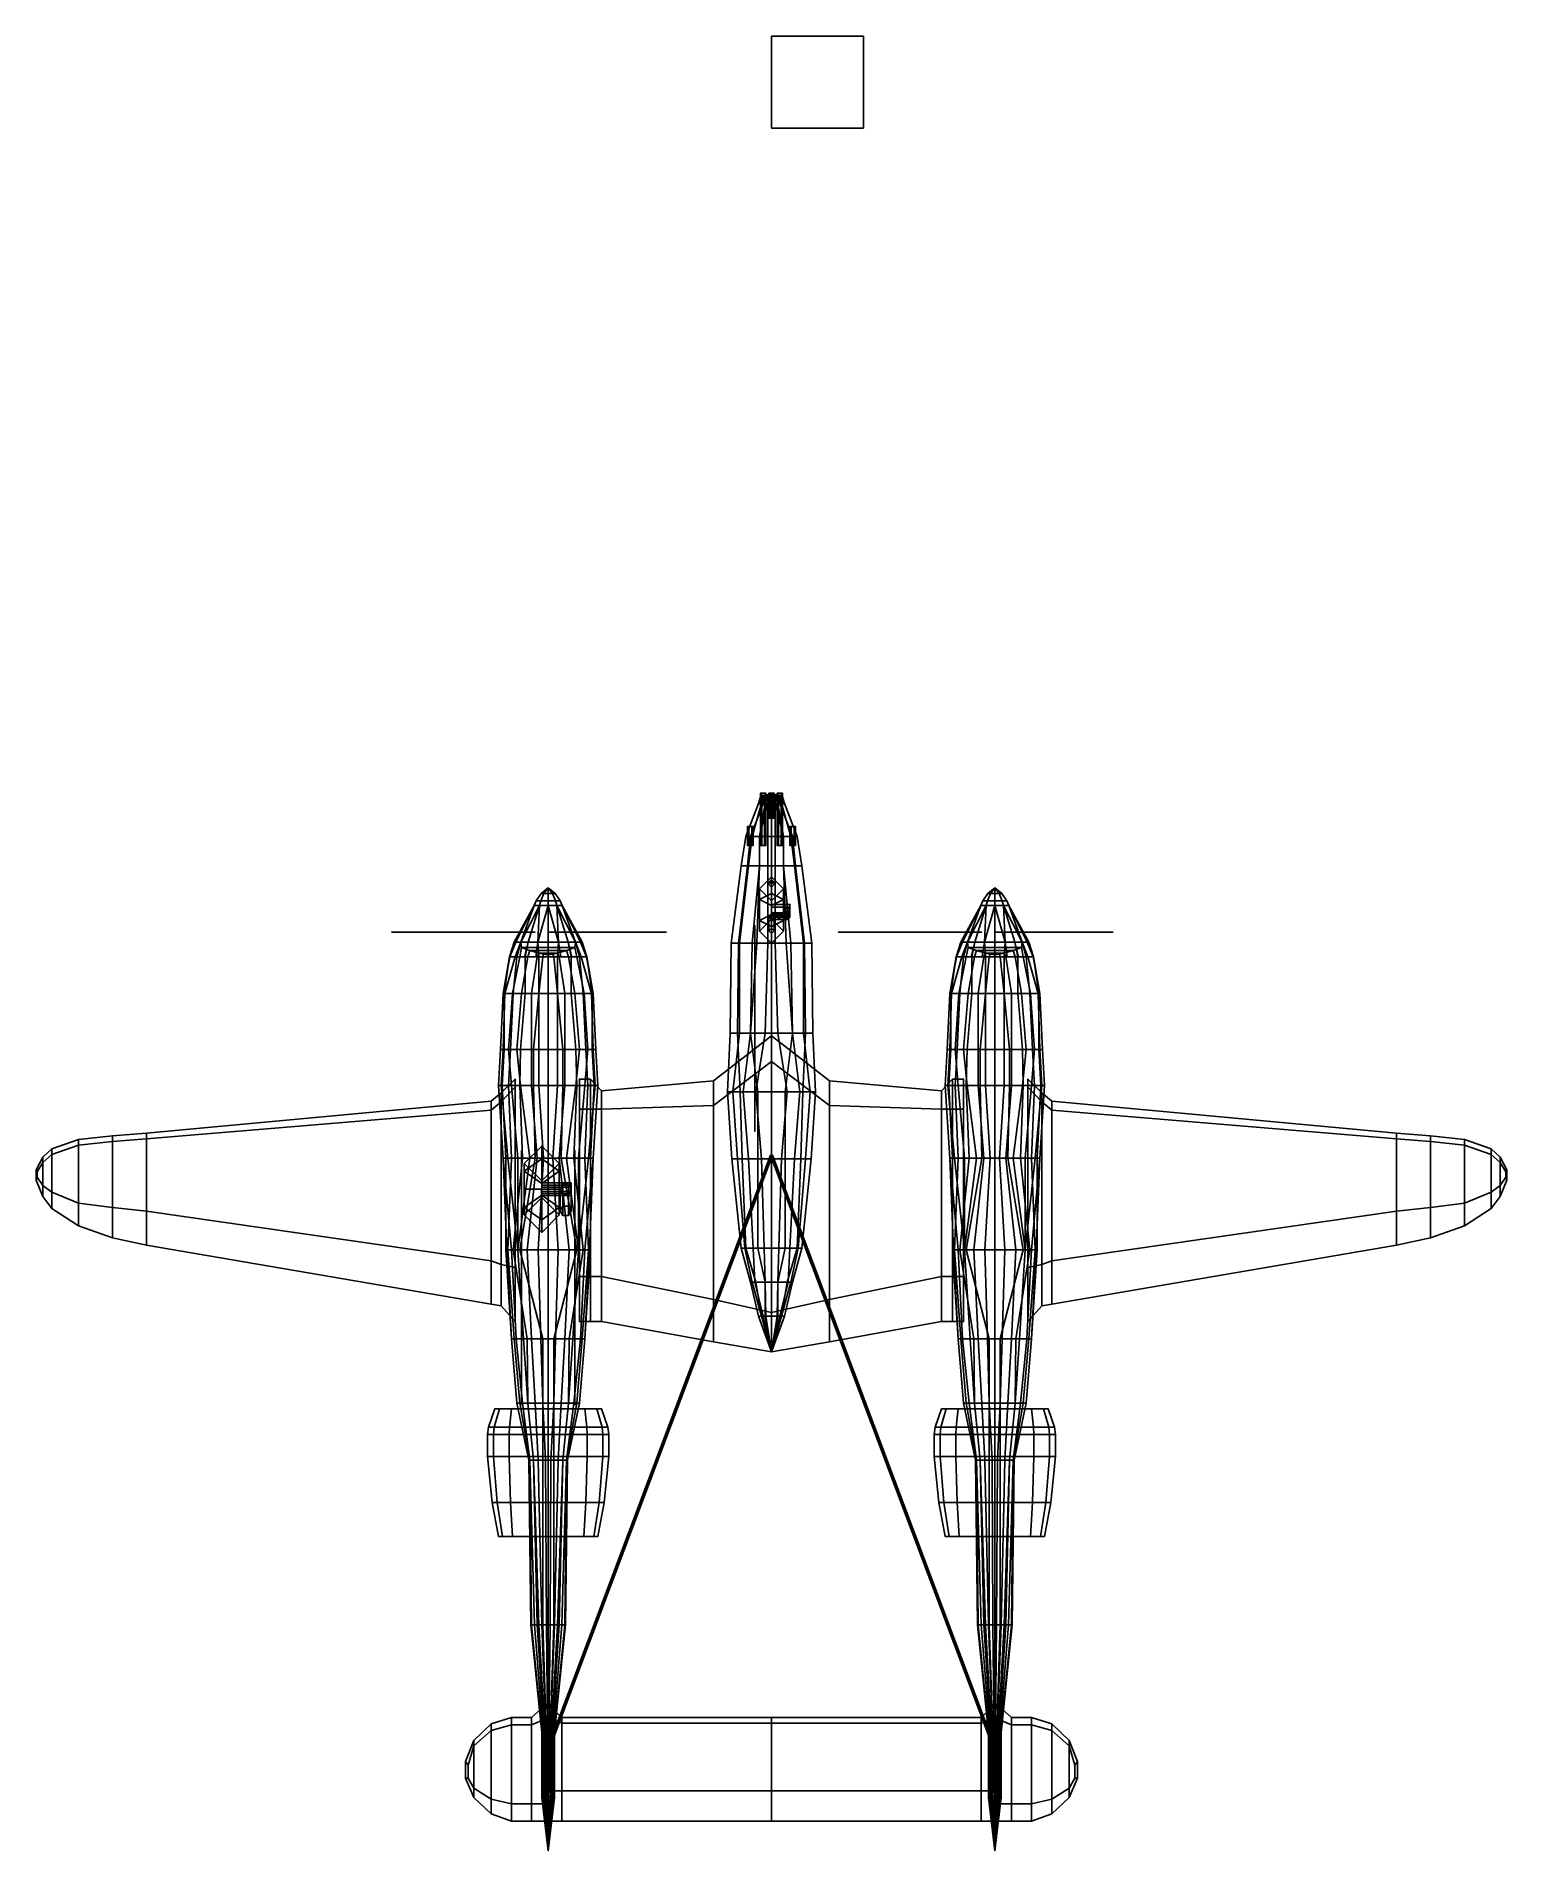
# Model space of a CAD drawing. Header units: millimetres. Extents: x -8 to 8, y -5.7 to 14.
import ezdxf

# ---------------------------------------------------------------- set-up
doc = ezdxf.new("R2010")
doc.units = ezdxf.units.MM
for name, color, linetype in [('cab', 3, 'Continuous'), ('doors', 5, 'Continuous'), ('hull_addons', 6, 'Continuous'), ('prop', 1, 'Continuous'), ('shassis', 3, 'Continuous'), ('wheels', 2, 'Continuous'), ('wing1', 5, 'Continuous'), ('wing2', 1, 'Continuous')]:
    doc.layers.add(name, color=color, linetype=linetype)

msp = doc.modelspace()

# ---------------------------------------------------------------- linework, layer by layer
for points in [[(1, 14, 1), (1, 14), (0, 14), (0, 14, 1)], [(0, 14, 1), (0, 14), (0, 13), (0, 13, 1)], [(0, 14), (1, 14), (1, 13), (0, 13)], [(0, 13, 1), (1, 13, 1), (1, 14, 1), (0, 14, 1)], [(1, 13, 1), (1, 13), (1, 14), (1, 14, 1)], [(0, 13), (1, 13), (1, 13, 1), (0, 13, 1)], [(-2.92, 3.58, 0.24), (-2.91, 3.58, 0.3), (-2.85, 3.98, 0.28), (-2.85, 3.98, 0.18)], [(-2.9, 3.58, -0.11), (-2.92, 3.58, -0.03), (-2.848, 3.98, 0.09), (-2.79, 3.98, -0.09)], [(-2.92, 3.58, -0.03), (-2.92, 3.58, 0.24), (-2.85, 3.98, 0.18), (-2.848, 3.98, 0.09)], [(-2.91, 3.58, 0.3), (-2.81, 3.58, 0.5), (-2.77, 3.98, 0.439), (-2.85, 3.98, 0.28)], [(-2.85, 3.98, 0.18), (-2.85, 3.98, 0.28), (-2.782, 4.14, 0.294), (-2.8, 4.14, 0.18)], [(-2.85, 3.98, 0.28), (-2.77, 3.98, 0.439), (-2.729, 4.14, 0.397), (-2.782, 4.14, 0.294)], [(-2.848, 3.98, 0.09), (-2.85, 3.98, 0.18), (-2.8, 4.14, 0.18), (-2.782, 4.14, 0.066)], [(-2.79, 3.98, -0.09), (-2.848, 3.98, 0.09), (-2.782, 4.14, 0.066), (-2.729, 4.14, -0.037)], [(-2.81, 3.58, 0.5), (-2.68, 3.58, 0.61), (-2.68, 3.98, 0.536), (-2.77, 3.98, 0.439)], [(-2.689, 3.98, -0.176), (-2.79, 3.98, -0.09), (-2.729, 4.14, -0.037), (-2.647, 4.14, -0.119)], [(-2.77, 3.98, 0.439), (-2.68, 3.98, 0.536), (-2.647, 4.14, 0.479), (-2.729, 4.14, 0.397)], [(-2.566, 3.98, -0.238), (-2.689, 3.98, -0.176), (-2.647, 4.14, -0.119), (-2.544, 4.14, -0.172)], [(-2.68, 3.98, 0.536), (-2.53, 3.98, 0.598), (-2.544, 4.14, 0.532), (-2.647, 4.14, 0.479)], [(-2.68, 3.58, 0.61), (-2.53, 3.58, 0.67), (-2.53, 3.98, 0.598), (-2.68, 3.98, 0.536)], [(-2.43, 3.98, -0.26), (-2.566, 3.98, -0.238), (-2.544, 4.14, -0.172), (-2.43, 4.14, -0.19)], [(-2.53, 3.98, 0.598), (-2.43, 3.98, 0.6), (-2.43, 4.14, 0.55), (-2.544, 4.14, 0.532)], [(-2.53, 3.58, 0.67), (-2.43, 3.58, 0.67), (-2.43, 3.98, 0.6), (-2.53, 3.98, 0.598)], [(-2.43, 3.98, 0.6), (-2.33, 3.98, 0.598), (-2.316, 4.14, 0.532), (-2.43, 4.14, 0.55)], [(-2.294, 3.98, -0.238), (-2.43, 3.98, -0.26), (-2.43, 4.14, -0.19), (-2.316, 4.14, -0.172)], [(-2.33, 3.98, 0.598), (-2.43, 3.98, 0.6), (-2.43, 3.58, 0.67), (-2.33, 3.58, 0.67)], [(-2.33, 3.98, 0.598), (-2.18, 3.98, 0.536), (-2.213, 4.14, 0.479), (-2.316, 4.14, 0.532)], [(-2.18, 3.98, 0.536), (-2.33, 3.98, 0.598), (-2.33, 3.58, 0.67), (-2.18, 3.58, 0.61)], [(-2.171, 3.98, -0.176), (-2.294, 3.98, -0.238), (-2.316, 4.14, -0.172), (-2.213, 4.14, -0.119)], [(-2.18, 3.98, 0.536), (-2.09, 3.98, 0.439), (-2.131, 4.14, 0.397), (-2.213, 4.14, 0.479)], [(-2.07, 3.98, -0.09), (-2.171, 3.98, -0.176), (-2.213, 4.14, -0.119), (-2.131, 4.14, -0.037)], [(-2.09, 3.98, 0.439), (-2.18, 3.98, 0.536), (-2.18, 3.58, 0.61), (-2.05, 3.58, 0.5)], [(-2.09, 3.98, 0.439), (-2.01, 3.98, 0.28), (-2.078, 4.14, 0.294), (-2.131, 4.14, 0.397)], [(-2.012, 3.98, 0.09), (-2.07, 3.98, -0.09), (-2.131, 4.14, -0.037), (-2.078, 4.14, 0.066)], [(-2.01, 3.98, 0.28), (-2.09, 3.98, 0.439), (-2.05, 3.58, 0.5), (-1.95, 3.58, 0.3)], [(-2.01, 3.98, 0.28), (-2.01, 3.98, 0.18), (-2.06, 4.14, 0.18), (-2.078, 4.14, 0.294)], [(-2.01, 3.98, 0.18), (-2.012, 3.98, 0.09), (-2.078, 4.14, 0.066), (-2.06, 4.14, 0.18)], [(-2.07, 3.98, -0.09), (-2.012, 3.98, 0.09), (-1.94, 3.58, -0.03), (-1.96, 3.58, -0.11)], [(-2.012, 3.98, 0.09), (-2.01, 3.98, 0.18), (-1.94, 3.58, 0.24), (-1.94, 3.58, -0.03)], [(-2.01, 3.98, 0.18), (-2.01, 3.98, 0.28), (-1.95, 3.58, 0.3), (-1.94, 3.58, 0.24)], [(1.94, 3.58, 0.24), (1.95, 3.58, 0.3), (2.01, 3.98, 0.28), (2.01, 3.98, 0.18)], [(1.94, 3.58, -0.03), (1.94, 3.58, 0.24), (2.01, 3.98, 0.18), (2.012, 3.98, 0.09)], [(1.96, 3.58, -0.11), (1.94, 3.58, -0.03), (2.012, 3.98, 0.09), (2.07, 3.98, -0.09)], [(1.95, 3.58, 0.3), (2.05, 3.58, 0.5), (2.09, 3.98, 0.439), (2.01, 3.98, 0.28)], [(2.01, 3.98, 0.18), (2.01, 3.98, 0.28), (2.078, 4.14, 0.294), (2.06, 4.14, 0.18)], [(2.012, 3.98, 0.09), (2.01, 3.98, 0.18), (2.06, 4.14, 0.18), (2.078, 4.14, 0.066)], [(2.01, 3.98, 0.28), (2.09, 3.98, 0.439), (2.131, 4.14, 0.397), (2.078, 4.14, 0.294)], [(2.07, 3.98, -0.09), (2.012, 3.98, 0.09), (2.078, 4.14, 0.066), (2.131, 4.14, -0.037)], [(2.05, 3.58, 0.5), (2.18, 3.58, 0.61), (2.18, 3.98, 0.536), (2.09, 3.98, 0.439)], [(2.171, 3.98, -0.176), (2.07, 3.98, -0.09), (2.131, 4.14, -0.037), (2.213, 4.14, -0.119)], [(2.09, 3.98, 0.439), (2.18, 3.98, 0.536), (2.213, 4.14, 0.479), (2.131, 4.14, 0.397)], [(2.294, 3.98, -0.238), (2.171, 3.98, -0.176), (2.213, 4.14, -0.119), (2.316, 4.14, -0.172)], [(2.18, 3.98, 0.536), (2.33, 3.98, 0.598), (2.316, 4.14, 0.532), (2.213, 4.14, 0.479)], [(2.18, 3.58, 0.61), (2.33, 3.58, 0.67), (2.33, 3.98, 0.598), (2.18, 3.98, 0.536)], [(2.43, 3.98, -0.26), (2.294, 3.98, -0.238), (2.316, 4.14, -0.172), (2.43, 4.14, -0.19)], [(2.33, 3.98, 0.598), (2.43, 3.98, 0.6), (2.43, 4.14, 0.55), (2.316, 4.14, 0.532)], [(2.33, 3.58, 0.67), (2.43, 3.58, 0.67), (2.43, 3.98, 0.6), (2.33, 3.98, 0.598)], [(2.566, 3.98, -0.238), (2.43, 3.98, -0.26), (2.43, 4.14, -0.19), (2.544, 4.14, -0.172)], [(2.43, 3.98, 0.6), (2.53, 3.98, 0.598), (2.544, 4.14, 0.532), (2.43, 4.14, 0.55)], [(2.53, 3.98, 0.598), (2.43, 3.98, 0.6), (2.43, 3.58, 0.67), (2.53, 3.58, 0.67)], [(2.53, 3.98, 0.598), (2.68, 3.98, 0.536), (2.647, 4.14, 0.479), (2.544, 4.14, 0.532)], [(2.68, 3.98, 0.536), (2.53, 3.98, 0.598), (2.53, 3.58, 0.67), (2.68, 3.58, 0.61)], [(2.689, 3.98, -0.176), (2.566, 3.98, -0.238), (2.544, 4.14, -0.172), (2.647, 4.14, -0.119)], [(2.79, 3.98, -0.09), (2.689, 3.98, -0.176), (2.647, 4.14, -0.119), (2.729, 4.14, -0.037)], [(2.68, 3.98, 0.536), (2.77, 3.98, 0.439), (2.729, 4.14, 0.397), (2.647, 4.14, 0.479)], [(2.77, 3.98, 0.439), (2.68, 3.98, 0.536), (2.68, 3.58, 0.61), (2.81, 3.58, 0.5)], [(2.848, 3.98, 0.09), (2.79, 3.98, -0.09), (2.729, 4.14, -0.037), (2.782, 4.14, 0.066)], [(2.77, 3.98, 0.439), (2.85, 3.98, 0.28), (2.782, 4.14, 0.294), (2.729, 4.14, 0.397)], [(2.85, 3.98, 0.28), (2.77, 3.98, 0.439), (2.81, 3.58, 0.5), (2.91, 3.58, 0.3)], [(2.85, 3.98, 0.28), (2.85, 3.98, 0.18), (2.8, 4.14, 0.18), (2.782, 4.14, 0.294)], [(2.85, 3.98, 0.18), (2.848, 3.98, 0.09), (2.782, 4.14, 0.066), (2.8, 4.14, 0.18)], [(2.79, 3.98, -0.09), (2.848, 3.98, 0.09), (2.92, 3.58, -0.03), (2.9, 3.58, -0.11)], [(2.848, 3.98, 0.09), (2.85, 3.98, 0.18), (2.92, 3.58, 0.24), (2.92, 3.58, -0.03)], [(2.85, 3.98, 0.18), (2.85, 3.98, 0.28), (2.91, 3.58, 0.3), (2.92, 3.58, 0.24)], [(-2.95, 2.97), (-2.95, 2.97, 0.26), (-2.92, 3.58, 0.24), (-2.92, 3.58, -0.03)], [(-2.92, 2.97, -0.17), (-2.95, 2.97), (-2.92, 3.58, -0.03), (-2.9, 3.58, -0.11)], [(-2.95, 2.97, 0.26), (-2.91, 2.97, 0.38), (-2.91, 3.58, 0.3), (-2.92, 3.58, 0.24)], [(-2.91, 2.97, 0.38), (-2.84, 2.97, 0.5), (-2.81, 3.58, 0.5), (-2.91, 3.58, 0.3)], [(-2.84, 2.97, 0.5), (-2.73, 2.97, 0.61), (-2.68, 3.58, 0.61), (-2.81, 3.58, 0.5)], [(-2.73, 2.97, 0.61), (-2.59, 2.97, 0.67), (-2.53, 3.58, 0.67), (-2.68, 3.58, 0.61)], [(-2.59, 2.97, 0.67), (-2.43, 2.97, 0.69), (-2.43, 3.58, 0.67), (-2.53, 3.58, 0.67)], [(-2.33, 3.58, 0.67), (-2.43, 3.58, 0.67), (-2.43, 2.97, 0.69), (-2.27, 2.97, 0.67)], [(-2.18, 3.58, 0.61), (-2.33, 3.58, 0.67), (-2.27, 2.97, 0.67), (-2.13, 2.97, 0.61)], [(-2.05, 3.58, 0.5), (-2.18, 3.58, 0.61), (-2.13, 2.97, 0.61), (-2.02, 2.97, 0.5)], [(-1.95, 3.58, 0.3), (-2.05, 3.58, 0.5), (-2.02, 2.97, 0.5), (-1.95, 2.97, 0.38)], [(-1.96, 3.58, -0.11), (-1.94, 3.58, -0.03), (-1.91, 2.97), (-1.94, 2.97, -0.17)], [(-1.94, 3.58, 0.24), (-1.95, 3.58, 0.3), (-1.95, 2.97, 0.38), (-1.91, 2.97, 0.26)], [(-1.94, 3.58, -0.03), (-1.94, 3.58, 0.24), (-1.91, 2.97, 0.26), (-1.91, 2.97)], [(1.91, 2.97), (1.91, 2.97, 0.26), (1.94, 3.58, 0.24), (1.94, 3.58, -0.03)], [(1.94, 2.97, -0.17), (1.91, 2.97), (1.94, 3.58, -0.03), (1.96, 3.58, -0.11)], [(1.91, 2.97, 0.26), (1.95, 2.97, 0.38), (1.95, 3.58, 0.3), (1.94, 3.58, 0.24)], [(1.95, 2.97, 0.38), (2.02, 2.97, 0.5), (2.05, 3.58, 0.5), (1.95, 3.58, 0.3)], [(2.02, 2.97, 0.5), (2.13, 2.97, 0.61), (2.18, 3.58, 0.61), (2.05, 3.58, 0.5)], [(2.13, 2.97, 0.61), (2.27, 2.97, 0.67), (2.33, 3.58, 0.67), (2.18, 3.58, 0.61)], [(2.27, 2.97, 0.67), (2.43, 2.97, 0.69), (2.43, 3.58, 0.67), (2.33, 3.58, 0.67)], [(2.53, 3.58, 0.67), (2.43, 3.58, 0.67), (2.43, 2.97, 0.69), (2.59, 2.97, 0.67)], [(2.68, 3.58, 0.61), (2.53, 3.58, 0.67), (2.59, 2.97, 0.67), (2.73, 2.97, 0.61)], [(2.81, 3.58, 0.5), (2.68, 3.58, 0.61), (2.73, 2.97, 0.61), (2.84, 2.97, 0.5)], [(2.91, 3.58, 0.3), (2.81, 3.58, 0.5), (2.84, 2.97, 0.5), (2.91, 2.97, 0.38)], [(2.9, 3.58, -0.11), (2.92, 3.58, -0.03), (2.95, 2.97), (2.92, 2.97, -0.17)], [(2.92, 3.58, 0.24), (2.91, 3.58, 0.3), (2.91, 2.97, 0.38), (2.95, 2.97, 0.26)], [(2.92, 3.58, -0.03), (2.92, 3.58, 0.24), (2.95, 2.97, 0.26), (2.95, 2.97)], [(-2.97, 2.58), (-2.97, 2.58, 0.24), (-2.95, 2.97, 0.26), (-2.95, 2.97)], [(-2.94, 2.58, -0.17), (-2.97, 2.58), (-2.95, 2.97), (-2.92, 2.97, -0.17)], [(-2.97, 2.58, 0.24), (-2.93, 2.58, 0.39), (-2.91, 2.97, 0.38), (-2.95, 2.97, 0.26)], [(-2.93, 2.58, 0.39), (-2.86, 2.58, 0.5), (-2.84, 2.97, 0.5), (-2.91, 2.97, 0.38)], [(-2.86, 2.58, 0.5), (-2.74, 2.58, 0.61), (-2.73, 2.97, 0.61), (-2.84, 2.97, 0.5)], [(-2.74, 2.58, 0.61), (-2.59, 2.58, 0.67), (-2.59, 2.97, 0.67), (-2.73, 2.97, 0.61)], [(-2.59, 2.58, 0.67), (-2.43, 2.58, 0.69), (-2.43, 2.97, 0.69), (-2.59, 2.97, 0.67)], [(-2.27, 2.97, 0.67), (-2.43, 2.97, 0.69), (-2.43, 2.58, 0.69), (-2.27, 2.58, 0.67)], [(-2.13, 2.97, 0.61), (-2.27, 2.97, 0.67), (-2.27, 2.58, 0.67), (-2.12, 2.58, 0.61)], [(-2.02, 2.97, 0.5), (-2.13, 2.97, 0.61), (-2.12, 2.58, 0.61), (-2, 2.58, 0.5)], [(-1.95, 2.97, 0.38), (-2.02, 2.97, 0.5), (-2, 2.58, 0.5), (-1.93, 2.58, 0.39)], [(-1.91, 2.97, 0.26), (-1.95, 2.97, 0.38), (-1.93, 2.58, 0.39), (-1.89, 2.58, 0.24)], [(-1.94, 2.97, -0.17), (-1.91, 2.97), (-1.89, 2.58), (-1.92, 2.58, -0.17)], [(-1.91, 2.97), (-1.91, 2.97, 0.26), (-1.89, 2.58, 0.24), (-1.89, 2.58)], [(1.89, 2.58), (1.89, 2.58, 0.24), (1.91, 2.97, 0.26), (1.91, 2.97)], [(1.92, 2.58, -0.17), (1.89, 2.58), (1.91, 2.97), (1.94, 2.97, -0.17)], [(1.89, 2.58, 0.24), (1.93, 2.58, 0.39), (1.95, 2.97, 0.38), (1.91, 2.97, 0.26)], [(1.93, 2.58, 0.39), (2, 2.58, 0.5), (2.02, 2.97, 0.5), (1.95, 2.97, 0.38)], [(2, 2.58, 0.5), (2.12, 2.58, 0.61), (2.13, 2.97, 0.61), (2.02, 2.97, 0.5)], [(2.12, 2.58, 0.61), (2.27, 2.58, 0.67), (2.27, 2.97, 0.67), (2.13, 2.97, 0.61)], [(2.27, 2.58, 0.67), (2.43, 2.58, 0.69), (2.43, 2.97, 0.69), (2.27, 2.97, 0.67)], [(2.59, 2.97, 0.67), (2.43, 2.97, 0.69), (2.43, 2.58, 0.69), (2.59, 2.58, 0.67)], [(2.73, 2.97, 0.61), (2.59, 2.97, 0.67), (2.59, 2.58, 0.67), (2.74, 2.58, 0.61)], [(2.84, 2.97, 0.5), (2.73, 2.97, 0.61), (2.74, 2.58, 0.61), (2.86, 2.58, 0.5)], [(2.91, 2.97, 0.38), (2.84, 2.97, 0.5), (2.86, 2.58, 0.5), (2.93, 2.58, 0.39)], [(2.95, 2.97, 0.26), (2.91, 2.97, 0.38), (2.93, 2.58, 0.39), (2.97, 2.58, 0.24)], [(2.92, 2.97, -0.17), (2.95, 2.97), (2.97, 2.58), (2.94, 2.58, -0.17)], [(2.95, 2.97), (2.95, 2.97, 0.26), (2.97, 2.58, 0.24), (2.97, 2.58)], [(-2.92, 1.79, -0.01), (-2.92, 1.79, 0.23), (-2.97, 2.58, 0.24), (-2.97, 2.58)], [(-2.87, 1.79, -0.18), (-2.92, 1.79, -0.01), (-2.97, 2.58), (-2.94, 2.58, -0.17)], [(-2.92, 1.79, 0.23), (-2.89, 1.79, 0.38), (-2.93, 2.58, 0.39), (-2.97, 2.58, 0.24)], [(-2.89, 1.79, 0.38), (-2.83, 1.79, 0.49), (-2.86, 2.58, 0.5), (-2.93, 2.58, 0.39)], [(-2.83, 1.79, 0.49), (-2.71, 1.79, 0.6), (-2.74, 2.58, 0.61), (-2.86, 2.58, 0.5)], [(-2.71, 1.79, 0.6), (-2.57, 1.79, 0.66), (-2.59, 2.58, 0.67), (-2.74, 2.58, 0.61)], [(-2.57, 1.79, 0.66), (-2.43, 1.79, 0.68), (-2.43, 2.58, 0.69), (-2.59, 2.58, 0.67)], [(-2.27, 2.58, 0.67), (-2.43, 2.58, 0.69), (-2.43, 1.79, 0.68), (-2.29, 1.79, 0.66)], [(-2.12, 2.58, 0.61), (-2.27, 2.58, 0.67), (-2.29, 1.79, 0.66), (-2.15, 1.79, 0.6)], [(-2, 2.58, 0.5), (-2.12, 2.58, 0.61), (-2.15, 1.79, 0.6), (-2.03, 1.79, 0.49)], [(-1.93, 2.58, 0.39), (-2, 2.58, 0.5), (-2.03, 1.79, 0.49), (-1.97, 1.79, 0.38)], [(-1.92, 2.58, -0.17), (-1.89, 2.58), (-1.94, 1.79, -0.01), (-1.99, 1.79, -0.18)], [(-1.89, 2.58, 0.24), (-1.93, 2.58, 0.39), (-1.97, 1.79, 0.38), (-1.94, 1.79, 0.23)], [(-1.89, 2.58), (-1.89, 2.58, 0.24), (-1.94, 1.79, 0.23), (-1.94, 1.79, -0.01)], [(1.94, 1.79, -0.01), (1.94, 1.79, 0.23), (1.89, 2.58, 0.24), (1.89, 2.58)], [(1.99, 1.79, -0.18), (1.94, 1.79, -0.01), (1.89, 2.58), (1.92, 2.58, -0.17)], [(1.94, 1.79, 0.23), (1.97, 1.79, 0.38), (1.93, 2.58, 0.39), (1.89, 2.58, 0.24)], [(1.97, 1.79, 0.38), (2.03, 1.79, 0.49), (2, 2.58, 0.5), (1.93, 2.58, 0.39)], [(2.03, 1.79, 0.49), (2.15, 1.79, 0.6), (2.12, 2.58, 0.61), (2, 2.58, 0.5)], [(2.15, 1.79, 0.6), (2.29, 1.79, 0.66), (2.27, 2.58, 0.67), (2.12, 2.58, 0.61)], [(2.29, 1.79, 0.66), (2.43, 1.79, 0.68), (2.43, 2.58, 0.69), (2.27, 2.58, 0.67)], [(2.59, 2.58, 0.67), (2.43, 2.58, 0.69), (2.43, 1.79, 0.68), (2.57, 1.79, 0.66)], [(2.74, 2.58, 0.61), (2.59, 2.58, 0.67), (2.57, 1.79, 0.66), (2.71, 1.79, 0.6)], [(2.86, 2.58, 0.5), (2.74, 2.58, 0.61), (2.71, 1.79, 0.6), (2.83, 1.79, 0.49)], [(2.93, 2.58, 0.39), (2.86, 2.58, 0.5), (2.83, 1.79, 0.49), (2.89, 1.79, 0.38)], [(2.94, 2.58, -0.17), (2.97, 2.58), (2.92, 1.79, -0.01), (2.87, 1.79, -0.18)], [(2.97, 2.58, 0.24), (2.93, 2.58, 0.39), (2.89, 1.79, 0.38), (2.92, 1.79, 0.23)], [(2.97, 2.58), (2.97, 2.58, 0.24), (2.92, 1.79, 0.23), (2.92, 1.79, -0.01)], [(-2.83, 0.79, -0.17), (-2.88, 0.79, 0.06), (-2.92, 1.79, 0.23), (-2.92, 1.79, -0.01)], [(-2.76, 0.79, -0.29), (-2.83, 0.79, -0.17), (-2.92, 1.79, -0.01), (-2.87, 1.79, -0.18)], [(-2.88, 0.79, 0.06), (-2.89, 0.79, 0.27), (-2.89, 1.79, 0.38), (-2.92, 1.79, 0.23)], [(-2.89, 0.79, 0.27), (-2.87, 0.79, 0.38), (-2.83, 1.79, 0.49), (-2.89, 1.79, 0.38)], [(-2.87, 0.79, 0.38), (-2.81, 0.79, 0.49), (-2.71, 1.79, 0.6), (-2.83, 1.79, 0.49)], [(-2.81, 0.79, 0.49), (-2.74, 0.79, 0.57), (-2.57, 1.79, 0.66), (-2.71, 1.79, 0.6)], [(-2.74, 0.79, 0.57), (-2.43, 0.79, 0.57), (-2.43, 1.79, 0.68), (-2.57, 1.79, 0.66)], [(-2.29, 1.79, 0.66), (-2.43, 1.79, 0.68), (-2.43, 0.79, 0.57), (-2.12, 0.79, 0.57)], [(-2.15, 1.79, 0.6), (-2.29, 1.79, 0.66), (-2.12, 0.79, 0.57), (-2.05, 0.79, 0.49)], [(-2.03, 1.79, 0.49), (-2.15, 1.79, 0.6), (-2.05, 0.79, 0.49), (-1.99, 0.79, 0.38)], [(-1.99, 1.79, -0.18), (-1.94, 1.79, -0.01), (-2.03, 0.79, -0.17), (-2.1, 0.79, -0.29)], [(-1.94, 1.79, -0.01), (-1.94, 1.79, 0.23), (-1.98, 0.79, 0.06), (-2.03, 0.79, -0.17)], [(-1.97, 1.79, 0.38), (-2.03, 1.79, 0.49), (-1.99, 0.79, 0.38), (-1.97, 0.79, 0.27)], [(-1.94, 1.79, 0.23), (-1.97, 1.79, 0.38), (-1.97, 0.79, 0.27), (-1.98, 0.79, 0.06)], [(2.03, 0.79, -0.17), (1.98, 0.79, 0.06), (1.94, 1.79, 0.23), (1.94, 1.79, -0.01)], [(1.98, 0.79, 0.06), (1.97, 0.79, 0.27), (1.97, 1.79, 0.38), (1.94, 1.79, 0.23)], [(2.1, 0.79, -0.29), (2.03, 0.79, -0.17), (1.94, 1.79, -0.01), (1.99, 1.79, -0.18)], [(1.97, 0.79, 0.27), (1.99, 0.79, 0.38), (2.03, 1.79, 0.49), (1.97, 1.79, 0.38)], [(1.99, 0.79, 0.38), (2.05, 0.79, 0.49), (2.15, 1.79, 0.6), (2.03, 1.79, 0.49)], [(2.05, 0.79, 0.49), (2.12, 0.79, 0.57), (2.29, 1.79, 0.66), (2.15, 1.79, 0.6)], [(2.12, 0.79, 0.57), (2.43, 0.79, 0.57), (2.43, 1.79, 0.68), (2.29, 1.79, 0.66)], [(2.57, 1.79, 0.66), (2.43, 1.79, 0.68), (2.43, 0.79, 0.57), (2.74, 0.79, 0.57)], [(2.71, 1.79, 0.6), (2.57, 1.79, 0.66), (2.74, 0.79, 0.57), (2.81, 0.79, 0.49)], [(2.83, 1.79, 0.49), (2.71, 1.79, 0.6), (2.81, 0.79, 0.49), (2.87, 0.79, 0.38)], [(2.87, 1.79, -0.18), (2.92, 1.79, -0.01), (2.83, 0.79, -0.17), (2.76, 0.79, -0.29)], [(2.92, 1.79, -0.01), (2.92, 1.79, 0.23), (2.88, 0.79, 0.06), (2.83, 0.79, -0.17)], [(2.89, 1.79, 0.38), (2.83, 1.79, 0.49), (2.87, 0.79, 0.38), (2.89, 0.79, 0.27)], [(2.92, 1.79, 0.23), (2.89, 1.79, 0.38), (2.89, 0.79, 0.27), (2.88, 0.79, 0.06)], [(-2.83, -0.18, 0.15), (-2.83, -0.18, 0.36), (-2.89, 0.79, 0.27), (-2.88, 0.79, 0.06)], [(-2.83, -0.18, 0.36), (-2.8, -0.18, 0.49), (-2.87, 0.79, 0.38), (-2.89, 0.79, 0.27)], [(-2.78, -0.18, -0.06), (-2.83, -0.18, 0.15), (-2.88, 0.79, 0.06), (-2.83, 0.79, -0.17)], [(-2.8, -0.18, 0.49), (-2.66, -0.18, 0.62), (-2.81, 0.79, 0.49), (-2.87, 0.79, 0.38)], [(-2.7, -0.18, -0.2), (-2.78, -0.18, -0.06), (-2.83, 0.79, -0.17), (-2.76, 0.79, -0.29)], [(-2.66, -0.18, 0.62), (-2.49, -0.18, 0.68), (-2.74, 0.79, 0.57), (-2.81, 0.79, 0.49)], [(-2.61, -0.18, -0.29), (-2.7, -0.18, -0.2), (-2.76, 0.79, -0.29), (-2.66, 0.79, -0.4)], [(-2.49, -0.18, 0.68), (-2.43, -0.18, 0.69), (-2.43, 0.79, 0.57), (-2.74, 0.79, 0.57)], [(-2.51, -0.18, -0.35), (-2.61, -0.18, -0.29), (-2.66, 0.79, -0.4), (-2.54, 0.79, -0.47)], [(-2.43, -0.18, -0.35), (-2.51, -0.18, -0.35), (-2.54, 0.79, -0.47), (-2.43, 0.79, -0.47)], [(-2.43, 0.79, -0.47), (-2.32, 0.79, -0.47), (-2.35, -0.18, -0.35), (-2.43, -0.18, -0.35)], [(-2.12, 0.79, 0.57), (-2.43, 0.79, 0.57), (-2.43, -0.18, 0.69), (-2.37, -0.18, 0.68)], [(-2.05, 0.79, 0.49), (-2.12, 0.79, 0.57), (-2.37, -0.18, 0.68), (-2.2, -0.18, 0.62)], [(-2.32, 0.79, -0.47), (-2.2, 0.79, -0.4), (-2.25, -0.18, -0.29), (-2.35, -0.18, -0.35)], [(-2.2, 0.79, -0.4), (-2.1, 0.79, -0.29), (-2.16, -0.18, -0.2), (-2.25, -0.18, -0.29)], [(-1.99, 0.79, 0.38), (-2.05, 0.79, 0.49), (-2.2, -0.18, 0.62), (-2.06, -0.18, 0.49)], [(-2.1, 0.79, -0.29), (-2.03, 0.79, -0.17), (-2.08, -0.18, -0.06), (-2.16, -0.18, -0.2)], [(-2.03, 0.79, -0.17), (-1.98, 0.79, 0.06), (-2.03, -0.18, 0.15), (-2.08, -0.18, -0.06)], [(-1.97, 0.79, 0.27), (-1.99, 0.79, 0.38), (-2.06, -0.18, 0.49), (-2.03, -0.18, 0.36)], [(-1.98, 0.79, 0.06), (-1.97, 0.79, 0.27), (-2.03, -0.18, 0.36), (-2.03, -0.18, 0.15)], [(2.03, -0.18, 0.15), (2.03, -0.18, 0.36), (1.97, 0.79, 0.27), (1.98, 0.79, 0.06)], [(2.03, -0.18, 0.36), (2.06, -0.18, 0.49), (1.99, 0.79, 0.38), (1.97, 0.79, 0.27)], [(2.08, -0.18, -0.06), (2.03, -0.18, 0.15), (1.98, 0.79, 0.06), (2.03, 0.79, -0.17)], [(2.06, -0.18, 0.49), (2.2, -0.18, 0.62), (2.05, 0.79, 0.49), (1.99, 0.79, 0.38)], [(2.16, -0.18, -0.2), (2.08, -0.18, -0.06), (2.03, 0.79, -0.17), (2.1, 0.79, -0.29)], [(2.2, -0.18, 0.62), (2.37, -0.18, 0.68), (2.12, 0.79, 0.57), (2.05, 0.79, 0.49)], [(2.25, -0.18, -0.29), (2.16, -0.18, -0.2), (2.1, 0.79, -0.29), (2.2, 0.79, -0.4)], [(2.37, -0.18, 0.68), (2.43, -0.18, 0.69), (2.43, 0.79, 0.57), (2.12, 0.79, 0.57)], [(2.35, -0.18, -0.35), (2.25, -0.18, -0.29), (2.2, 0.79, -0.4), (2.32, 0.79, -0.47)], [(2.43, -0.18, -0.35), (2.35, -0.18, -0.35), (2.32, 0.79, -0.47), (2.43, 0.79, -0.47)], [(2.43, 0.79, -0.47), (2.54, 0.79, -0.47), (2.51, -0.18, -0.35), (2.43, -0.18, -0.35)], [(2.74, 0.79, 0.57), (2.43, 0.79, 0.57), (2.43, -0.18, 0.69), (2.49, -0.18, 0.68)], [(2.81, 0.79, 0.49), (2.74, 0.79, 0.57), (2.49, -0.18, 0.68), (2.66, -0.18, 0.62)], [(2.54, 0.79, -0.47), (2.66, 0.79, -0.4), (2.61, -0.18, -0.29), (2.51, -0.18, -0.35)], [(2.66, 0.79, -0.4), (2.76, 0.79, -0.29), (2.7, -0.18, -0.2), (2.61, -0.18, -0.29)], [(2.87, 0.79, 0.38), (2.81, 0.79, 0.49), (2.66, -0.18, 0.62), (2.8, -0.18, 0.49)], [(2.76, 0.79, -0.29), (2.83, 0.79, -0.17), (2.78, -0.18, -0.06), (2.7, -0.18, -0.2)], [(2.83, 0.79, -0.17), (2.88, 0.79, 0.06), (2.83, -0.18, 0.15), (2.78, -0.18, -0.06)], [(2.89, 0.79, 0.27), (2.87, 0.79, 0.38), (2.8, -0.18, 0.49), (2.83, -0.18, 0.36)], [(2.88, 0.79, 0.06), (2.89, 0.79, 0.27), (2.83, -0.18, 0.36), (2.83, -0.18, 0.15)], [(-2.77, -0.88, 0.19), (-2.77, -0.88, 0.46), (-2.83, -0.18, 0.36), (-2.83, -0.18, 0.15)], [(-2.71, -0.88), (-2.77, -0.88, 0.19), (-2.83, -0.18, 0.15), (-2.78, -0.18, -0.06)], [(-2.77, -0.88, 0.46), (-2.74, -0.88, 0.55), (-2.8, -0.18, 0.49), (-2.83, -0.18, 0.36)], [(-2.74, -0.88, 0.55), (-2.65, -0.88, 0.63), (-2.66, -0.18, 0.62), (-2.8, -0.18, 0.49)], [(-2.65, -0.88, -0.09), (-2.71, -0.88), (-2.78, -0.18, -0.06), (-2.7, -0.18, -0.2)], [(-2.57, -0.88, -0.17), (-2.65, -0.88, -0.09), (-2.7, -0.18, -0.2), (-2.61, -0.18, -0.29)], [(-2.65, -0.88, 0.63), (-2.49, -0.88, 0.69), (-2.49, -0.18, 0.68), (-2.66, -0.18, 0.62)], [(-2.49, -0.88, -0.22), (-2.57, -0.88, -0.17), (-2.61, -0.18, -0.29), (-2.51, -0.18, -0.35)], [(-2.43, -0.88, -0.23), (-2.49, -0.88, -0.22), (-2.51, -0.18, -0.35), (-2.43, -0.18, -0.35)], [(-2.49, -0.88, 0.69), (-2.43, -0.88, 0.69), (-2.43, -0.18, 0.69), (-2.49, -0.18, 0.68)], [(-2.43, -0.18, -0.35), (-2.35, -0.18, -0.35), (-2.37, -0.88, -0.22), (-2.43, -0.88, -0.23)], [(-2.37, -0.18, 0.68), (-2.43, -0.18, 0.69), (-2.43, -0.88, 0.69), (-2.37, -0.88, 0.69)], [(-2.2, -0.18, 0.62), (-2.37, -0.18, 0.68), (-2.37, -0.88, 0.69), (-2.21, -0.88, 0.63)], [(-2.35, -0.18, -0.35), (-2.25, -0.18, -0.29), (-2.29, -0.88, -0.17), (-2.37, -0.88, -0.22)], [(-2.25, -0.18, -0.29), (-2.16, -0.18, -0.2), (-2.21, -0.88, -0.09), (-2.29, -0.88, -0.17)], [(-2.06, -0.18, 0.49), (-2.2, -0.18, 0.62), (-2.21, -0.88, 0.63), (-2.12, -0.88, 0.55)], [(-2.16, -0.18, -0.2), (-2.08, -0.18, -0.06), (-2.15, -0.88), (-2.21, -0.88, -0.09)], [(-2.08, -0.18, -0.06), (-2.03, -0.18, 0.15), (-2.09, -0.88, 0.19), (-2.15, -0.88)], [(-2.03, -0.18, 0.36), (-2.06, -0.18, 0.49), (-2.12, -0.88, 0.55), (-2.09, -0.88, 0.46)], [(-2.03, -0.18, 0.15), (-2.03, -0.18, 0.36), (-2.09, -0.88, 0.46), (-2.09, -0.88, 0.19)], [(2.09, -0.88, 0.19), (2.09, -0.88, 0.46), (2.03, -0.18, 0.36), (2.03, -0.18, 0.15)], [(2.15, -0.88), (2.09, -0.88, 0.19), (2.03, -0.18, 0.15), (2.08, -0.18, -0.06)], [(2.09, -0.88, 0.46), (2.12, -0.88, 0.55), (2.06, -0.18, 0.49), (2.03, -0.18, 0.36)], [(2.12, -0.88, 0.55), (2.21, -0.88, 0.63), (2.2, -0.18, 0.62), (2.06, -0.18, 0.49)], [(2.21, -0.88, -0.09), (2.15, -0.88), (2.08, -0.18, -0.06), (2.16, -0.18, -0.2)], [(2.29, -0.88, -0.17), (2.21, -0.88, -0.09), (2.16, -0.18, -0.2), (2.25, -0.18, -0.29)], [(2.21, -0.88, 0.63), (2.37, -0.88, 0.69), (2.37, -0.18, 0.68), (2.2, -0.18, 0.62)], [(2.37, -0.88, -0.22), (2.29, -0.88, -0.17), (2.25, -0.18, -0.29), (2.35, -0.18, -0.35)], [(2.43, -0.88, -0.23), (2.37, -0.88, -0.22), (2.35, -0.18, -0.35), (2.43, -0.18, -0.35)], [(2.37, -0.88, 0.69), (2.43, -0.88, 0.69), (2.43, -0.18, 0.69), (2.37, -0.18, 0.68)], [(2.43, -0.18, -0.35), (2.51, -0.18, -0.35), (2.49, -0.88, -0.22), (2.43, -0.88, -0.23)], [(2.49, -0.18, 0.68), (2.43, -0.18, 0.69), (2.43, -0.88, 0.69), (2.49, -0.88, 0.69)], [(2.51, -0.18, -0.35), (2.61, -0.18, -0.29), (2.57, -0.88, -0.17), (2.49, -0.88, -0.22)], [(2.66, -0.18, 0.62), (2.49, -0.18, 0.68), (2.49, -0.88, 0.69), (2.65, -0.88, 0.63)], [(2.61, -0.18, -0.29), (2.7, -0.18, -0.2), (2.65, -0.88, -0.09), (2.57, -0.88, -0.17)], [(2.7, -0.18, -0.2), (2.78, -0.18, -0.06), (2.71, -0.88), (2.65, -0.88, -0.09)], [(2.8, -0.18, 0.49), (2.66, -0.18, 0.62), (2.65, -0.88, 0.63), (2.74, -0.88, 0.55)], [(2.78, -0.18, -0.06), (2.83, -0.18, 0.15), (2.77, -0.88, 0.19), (2.71, -0.88)], [(2.83, -0.18, 0.36), (2.8, -0.18, 0.49), (2.74, -0.88, 0.55), (2.77, -0.88, 0.46)], [(2.83, -0.18, 0.15), (2.83, -0.18, 0.36), (2.77, -0.88, 0.46), (2.77, -0.88, 0.19)], [(-2.63, -1.5, 0.09), (-2.64, -1.5, 0.19), (-2.77, -0.88, 0.19), (-2.71, -0.88)], [(-2.64, -1.5, 0.46), (-2.63, -1.5, 0.55), (-2.74, -0.88, 0.55), (-2.77, -0.88, 0.46)], [(-2.64, -1.5, 0.19), (-2.64, -1.5, 0.46), (-2.77, -0.88, 0.46), (-2.77, -0.88, 0.19)], [(-2.63, -1.5, 0.55), (-2.59, -1.5, 0.65), (-2.65, -0.88, 0.63), (-2.74, -0.88, 0.55)], [(-2.59, -1.5, -0.03), (-2.63, -1.5, 0.09), (-2.71, -0.88), (-2.65, -0.88, -0.09)], [(-2.54, -1.5, -0.08), (-2.59, -1.5, -0.03), (-2.65, -0.88, -0.09), (-2.57, -0.88, -0.17)], [(-2.59, -1.5, 0.65), (-2.49, -1.5, 0.69), (-2.49, -0.88, 0.69), (-2.65, -0.88, 0.63)], [(-2.46, -1.5, -0.11), (-2.54, -1.5, -0.08), (-2.57, -0.88, -0.17), (-2.49, -0.88, -0.22)], [(-2.43, -1.5, -0.11), (-2.46, -1.5, -0.11), (-2.49, -0.88, -0.22), (-2.43, -0.88, -0.23)], [(-2.49, -1.5, 0.69), (-2.43, -1.5, 0.69), (-2.43, -0.88, 0.69), (-2.49, -0.88, 0.69)], [(-2.37, -0.88, 0.69), (-2.43, -0.88, 0.69), (-2.43, -1.5, 0.69), (-2.37, -1.5, 0.69)], [(-2.43, -0.88, -0.23), (-2.37, -0.88, -0.22), (-2.4, -1.5, -0.11), (-2.43, -1.5, -0.11)], [(-2.37, -0.88, -0.22), (-2.29, -0.88, -0.17), (-2.32, -1.5, -0.08), (-2.4, -1.5, -0.11)], [(-2.21, -0.88, 0.63), (-2.37, -0.88, 0.69), (-2.37, -1.5, 0.69), (-2.27, -1.5, 0.65)], [(-2.29, -0.88, -0.17), (-2.21, -0.88, -0.09), (-2.27, -1.5, -0.03), (-2.32, -1.5, -0.08)], [(-2.21, -0.88, -0.09), (-2.15, -0.88), (-2.23, -1.5, 0.09), (-2.27, -1.5, -0.03)], [(-2.12, -0.88, 0.55), (-2.21, -0.88, 0.63), (-2.27, -1.5, 0.65), (-2.23, -1.5, 0.55)], [(-2.15, -0.88), (-2.09, -0.88, 0.19), (-2.22, -1.5, 0.19), (-2.23, -1.5, 0.09)], [(-2.09, -0.88, 0.46), (-2.12, -0.88, 0.55), (-2.23, -1.5, 0.55), (-2.22, -1.5, 0.46)], [(-2.09, -0.88, 0.19), (-2.09, -0.88, 0.46), (-2.22, -1.5, 0.46), (-2.22, -1.5, 0.19)], [(2.23, -1.5, 0.09), (2.22, -1.5, 0.19), (2.09, -0.88, 0.19), (2.15, -0.88)], [(2.22, -1.5, 0.46), (2.23, -1.5, 0.55), (2.12, -0.88, 0.55), (2.09, -0.88, 0.46)], [(2.22, -1.5, 0.19), (2.22, -1.5, 0.46), (2.09, -0.88, 0.46), (2.09, -0.88, 0.19)], [(2.23, -1.5, 0.55), (2.27, -1.5, 0.65), (2.21, -0.88, 0.63), (2.12, -0.88, 0.55)], [(2.27, -1.5, -0.03), (2.23, -1.5, 0.09), (2.15, -0.88), (2.21, -0.88, -0.09)], [(2.32, -1.5, -0.08), (2.27, -1.5, -0.03), (2.21, -0.88, -0.09), (2.29, -0.88, -0.17)], [(2.27, -1.5, 0.65), (2.37, -1.5, 0.69), (2.37, -0.88, 0.69), (2.21, -0.88, 0.63)], [(2.4, -1.5, -0.11), (2.32, -1.5, -0.08), (2.29, -0.88, -0.17), (2.37, -0.88, -0.22)], [(2.43, -1.5, -0.11), (2.4, -1.5, -0.11), (2.37, -0.88, -0.22), (2.43, -0.88, -0.23)], [(2.37, -1.5, 0.69), (2.43, -1.5, 0.69), (2.43, -0.88, 0.69), (2.37, -0.88, 0.69)], [(2.43, -0.88, -0.23), (2.49, -0.88, -0.22), (2.46, -1.5, -0.11), (2.43, -1.5, -0.11)], [(2.49, -0.88, 0.69), (2.43, -0.88, 0.69), (2.43, -1.5, 0.69), (2.49, -1.5, 0.69)], [(2.49, -0.88, -0.22), (2.57, -0.88, -0.17), (2.54, -1.5, -0.08), (2.46, -1.5, -0.11)], [(2.65, -0.88, 0.63), (2.49, -0.88, 0.69), (2.49, -1.5, 0.69), (2.59, -1.5, 0.65)], [(2.57, -0.88, -0.17), (2.65, -0.88, -0.09), (2.59, -1.5, -0.03), (2.54, -1.5, -0.08)], [(2.65, -0.88, -0.09), (2.71, -0.88), (2.63, -1.5, 0.09), (2.59, -1.5, -0.03)], [(2.74, -0.88, 0.55), (2.65, -0.88, 0.63), (2.59, -1.5, 0.65), (2.63, -1.5, 0.55)], [(2.71, -0.88), (2.77, -0.88, 0.19), (2.64, -1.5, 0.19), (2.63, -1.5, 0.09)], [(2.77, -0.88, 0.46), (2.74, -0.88, 0.55), (2.63, -1.5, 0.55), (2.64, -1.5, 0.46)], [(2.77, -0.88, 0.19), (2.77, -0.88, 0.46), (2.64, -1.5, 0.46), (2.64, -1.5, 0.19)], [(-2.58, -3.29, 0.29), (-2.61, -3.29, 0.39), (-2.64, -1.5, 0.19), (-2.63, -1.5, 0.09)], [(-2.62, -3.29, 0.47), (-2.61, -3.29, 0.57), (-2.63, -1.5, 0.55), (-2.64, -1.5, 0.46)], [(-2.61, -3.29, 0.39), (-2.62, -3.29, 0.47), (-2.64, -1.5, 0.46), (-2.64, -1.5, 0.19)], [(-2.53, -3.29, 0.22), (-2.58, -3.29, 0.29), (-2.63, -1.5, 0.09), (-2.59, -1.5, -0.03)], [(-2.61, -3.29, 0.57), (-2.55, -3.29, 0.65), (-2.59, -1.5, 0.65), (-2.63, -1.5, 0.55)], [(-2.5, -3.29, 0.19), (-2.53, -3.29, 0.22), (-2.59, -1.5, -0.03), (-2.54, -1.5, -0.08)], [(-2.55, -3.29, 0.65), (-2.49, -3.29, 0.68), (-2.49, -1.5, 0.69), (-2.59, -1.5, 0.65)], [(-2.45, -3.29, 0.17), (-2.5, -3.29, 0.19), (-2.54, -1.5, -0.08), (-2.46, -1.5, -0.11)], [(-2.49, -3.29, 0.68), (-2.43, -3.29, 0.69), (-2.43, -1.5, 0.69), (-2.49, -1.5, 0.69)], [(-2.46, -1.5, -0.11), (-2.4, -1.5, -0.11), (-2.41, -3.29, 0.17), (-2.45, -3.29, 0.17)], [(-2.37, -1.5, 0.69), (-2.43, -1.5, 0.69), (-2.43, -3.29, 0.69), (-2.37, -3.29, 0.68)], [(-2.4, -1.5, -0.11), (-2.32, -1.5, -0.08), (-2.36, -3.29, 0.19), (-2.41, -3.29, 0.17)], [(-2.27, -1.5, 0.65), (-2.37, -1.5, 0.69), (-2.37, -3.29, 0.68), (-2.31, -3.29, 0.65)], [(-2.32, -1.5, -0.08), (-2.27, -1.5, -0.03), (-2.33, -3.29, 0.22), (-2.36, -3.29, 0.19)], [(-2.27, -1.5, -0.03), (-2.23, -1.5, 0.09), (-2.28, -3.29, 0.29), (-2.33, -3.29, 0.22)], [(-2.23, -1.5, 0.55), (-2.27, -1.5, 0.65), (-2.31, -3.29, 0.65), (-2.25, -3.29, 0.57)], [(-2.23, -1.5, 0.09), (-2.22, -1.5, 0.19), (-2.25, -3.29, 0.39), (-2.28, -3.29, 0.29)], [(-2.22, -1.5, 0.46), (-2.23, -1.5, 0.55), (-2.25, -3.29, 0.57), (-2.24, -3.29, 0.47)], [(-2.22, -1.5, 0.19), (-2.22, -1.5, 0.46), (-2.24, -3.29, 0.47), (-2.25, -3.29, 0.39)], [(2.28, -3.29, 0.29), (2.25, -3.29, 0.39), (2.22, -1.5, 0.19), (2.23, -1.5, 0.09)], [(2.24, -3.29, 0.47), (2.25, -3.29, 0.57), (2.23, -1.5, 0.55), (2.22, -1.5, 0.46)], [(2.25, -3.29, 0.39), (2.24, -3.29, 0.47), (2.22, -1.5, 0.46), (2.22, -1.5, 0.19)], [(2.33, -3.29, 0.22), (2.28, -3.29, 0.29), (2.23, -1.5, 0.09), (2.27, -1.5, -0.03)], [(2.25, -3.29, 0.57), (2.31, -3.29, 0.65), (2.27, -1.5, 0.65), (2.23, -1.5, 0.55)], [(2.36, -3.29, 0.19), (2.33, -3.29, 0.22), (2.27, -1.5, -0.03), (2.32, -1.5, -0.08)], [(2.31, -3.29, 0.65), (2.37, -3.29, 0.68), (2.37, -1.5, 0.69), (2.27, -1.5, 0.65)], [(2.41, -3.29, 0.17), (2.36, -3.29, 0.19), (2.32, -1.5, -0.08), (2.4, -1.5, -0.11)], [(2.37, -3.29, 0.68), (2.43, -3.29, 0.69), (2.43, -1.5, 0.69), (2.37, -1.5, 0.69)], [(2.4, -1.5, -0.11), (2.46, -1.5, -0.11), (2.45, -3.29, 0.17), (2.41, -3.29, 0.17)], [(2.49, -1.5, 0.69), (2.43, -1.5, 0.69), (2.43, -3.29, 0.69), (2.49, -3.29, 0.68)], [(2.46, -1.5, -0.11), (2.54, -1.5, -0.08), (2.5, -3.29, 0.19), (2.45, -3.29, 0.17)], [(2.59, -1.5, 0.65), (2.49, -1.5, 0.69), (2.49, -3.29, 0.68), (2.55, -3.29, 0.65)], [(2.54, -1.5, -0.08), (2.59, -1.5, -0.03), (2.53, -3.29, 0.22), (2.5, -3.29, 0.19)], [(2.59, -1.5, -0.03), (2.63, -1.5, 0.09), (2.58, -3.29, 0.29), (2.53, -3.29, 0.22)], [(2.63, -1.5, 0.55), (2.59, -1.5, 0.65), (2.55, -3.29, 0.65), (2.61, -3.29, 0.57)], [(2.63, -1.5, 0.09), (2.64, -1.5, 0.19), (2.61, -3.29, 0.39), (2.58, -3.29, 0.29)], [(2.64, -1.5, 0.46), (2.63, -1.5, 0.55), (2.61, -3.29, 0.57), (2.62, -3.29, 0.47)], [(2.64, -1.5, 0.19), (2.64, -1.5, 0.46), (2.62, -3.29, 0.47), (2.61, -3.29, 0.39)], [(-2.43, -5.14, 0.61), (-2.43, -5.14, 0.63), (-2.61, -3.29, 0.57), (-2.62, -3.29, 0.47)], [(-2.43, -5.14, 0.59), (-2.43, -5.14, 0.61), (-2.62, -3.29, 0.47), (-2.61, -3.29, 0.39)], [(-2.43, -5.14, 0.57), (-2.43, -5.14, 0.59), (-2.61, -3.29, 0.39), (-2.58, -3.29, 0.29)], [(-2.43, -5.14, 0.63), (-2.43, -5.14, 0.65), (-2.55, -3.29, 0.65), (-2.61, -3.29, 0.57)], [(-2.43, -5.14, 0.53), (-2.43, -5.14, 0.57), (-2.58, -3.29, 0.29), (-2.53, -3.29, 0.22)], [(-2.43, -5.14, 0.65), (-2.43, -5.14, 0.68), (-2.49, -3.29, 0.68), (-2.55, -3.29, 0.65)], [(-2.43, -5.14, 0.5), (-2.43, -5.14, 0.53), (-2.53, -3.29, 0.22), (-2.5, -3.29, 0.19)], [(-2.43, -5.14, 0.49), (-2.43, -5.14, 0.5), (-2.5, -3.29, 0.19), (-2.45, -3.29, 0.17)], [(-2.43, -5.14, 0.68), (-2.43, -5.14, 0.69), (-2.43, -3.29, 0.69), (-2.49, -3.29, 0.68)], [(-2.43, -5.14, 0.49), (-2.43, -5.14, 0.49), (-2.45, -3.29, 0.17), (-2.41, -3.29, 0.17)], [(-2.25, -3.29, 0.39), (-2.24, -3.29, 0.47), (-2.43, -5.14, 0.61), (-2.43, -5.14, 0.59)], [(-2.24, -3.29, 0.47), (-2.25, -3.29, 0.57), (-2.43, -5.14, 0.63), (-2.43, -5.14, 0.61)], [(-2.25, -3.29, 0.57), (-2.31, -3.29, 0.65), (-2.43, -5.14, 0.65), (-2.43, -5.14, 0.63)], [(-2.31, -3.29, 0.65), (-2.37, -3.29, 0.68), (-2.43, -5.14, 0.68), (-2.43, -5.14, 0.65)], [(-2.37, -3.29, 0.68), (-2.43, -3.29, 0.69), (-2.43, -5.14, 0.69), (-2.43, -5.14, 0.68)], [(-2.41, -3.29, 0.17), (-2.36, -3.29, 0.19), (-2.43, -5.14, 0.5), (-2.43, -5.14, 0.49)], [(-2.36, -3.29, 0.19), (-2.33, -3.29, 0.22), (-2.43, -5.14, 0.53), (-2.43, -5.14, 0.5)], [(-2.33, -3.29, 0.22), (-2.28, -3.29, 0.29), (-2.43, -5.14, 0.57), (-2.43, -5.14, 0.53)], [(-2.28, -3.29, 0.29), (-2.25, -3.29, 0.39), (-2.43, -5.14, 0.59), (-2.43, -5.14, 0.57)], [(2.43, -5.14, 0.61), (2.43, -5.14, 0.63), (2.25, -3.29, 0.57), (2.24, -3.29, 0.47)], [(2.43, -5.14, 0.59), (2.43, -5.14, 0.61), (2.24, -3.29, 0.47), (2.25, -3.29, 0.39)], [(2.43, -5.14, 0.57), (2.43, -5.14, 0.59), (2.25, -3.29, 0.39), (2.28, -3.29, 0.29)], [(2.43, -5.14, 0.63), (2.43, -5.14, 0.65), (2.31, -3.29, 0.65), (2.25, -3.29, 0.57)], [(2.43, -5.14, 0.53), (2.43, -5.14, 0.57), (2.28, -3.29, 0.29), (2.33, -3.29, 0.22)], [(2.43, -5.14, 0.65), (2.43, -5.14, 0.68), (2.37, -3.29, 0.68), (2.31, -3.29, 0.65)], [(2.43, -5.14, 0.5), (2.43, -5.14, 0.53), (2.33, -3.29, 0.22), (2.36, -3.29, 0.19)], [(2.43, -5.14, 0.49), (2.43, -5.14, 0.5), (2.36, -3.29, 0.19), (2.41, -3.29, 0.17)], [(2.43, -5.14, 0.68), (2.43, -5.14, 0.69), (2.43, -3.29, 0.69), (2.37, -3.29, 0.68)], [(2.43, -5.14, 0.49), (2.43, -5.14, 0.49), (2.41, -3.29, 0.17), (2.45, -3.29, 0.17)], [(2.45, -3.29, 0.17), (2.5, -3.29, 0.19), (2.43, -5.14, 0.5), (2.43, -5.14, 0.49)], [(2.62, -3.29, 0.47), (2.61, -3.29, 0.57), (2.43, -5.14, 0.63), (2.43, -5.14, 0.61)], [(2.61, -3.29, 0.39), (2.62, -3.29, 0.47), (2.43, -5.14, 0.61), (2.43, -5.14, 0.59)], [(2.58, -3.29, 0.29), (2.61, -3.29, 0.39), (2.43, -5.14, 0.59), (2.43, -5.14, 0.57)], [(2.53, -3.29, 0.22), (2.58, -3.29, 0.29), (2.43, -5.14, 0.57), (2.43, -5.14, 0.53)], [(2.5, -3.29, 0.19), (2.53, -3.29, 0.22), (2.43, -5.14, 0.53), (2.43, -5.14, 0.5)], [(2.49, -3.29, 0.68), (2.43, -3.29, 0.69), (2.43, -5.14, 0.69), (2.43, -5.14, 0.68)], [(2.55, -3.29, 0.65), (2.49, -3.29, 0.68), (2.43, -5.14, 0.68), (2.43, -5.14, 0.65)], [(2.61, -3.29, 0.57), (2.55, -3.29, 0.65), (2.43, -5.14, 0.65), (2.43, -5.14, 0.63)], [(-2.43, -4.35, 0.73), (-2.43, -4.12, 0.56), (-2.5, -4.31, 0.56), (-2.5, -4.41, 0.73)], [(-2.43, -4.12, 0.56), (-2.43, -4.4, 0.29), (-2.49, -4.47, 0.29), (-2.5, -4.31, 0.56)], [(-2.36, -4.31, 0.56), (-2.37, -4.47, 0.29), (-2.43, -4.4, 0.29), (-2.43, -4.12, 0.56)], [(-2.36, -4.41, 0.73), (-2.36, -4.31, 0.56), (-2.43, -4.12, 0.56), (-2.43, -4.35, 0.73)], [(2.43, -4.12, 0.56), (2.43, -4.4, 0.29), (2.37, -4.47, 0.29), (2.36, -4.31, 0.56)], [(2.43, -4.35, 0.73), (2.43, -4.12, 0.56), (2.36, -4.31, 0.56), (2.36, -4.41, 0.73)], [(2.5, -4.31, 0.56), (2.49, -4.47, 0.29), (2.43, -4.4, 0.29), (2.43, -4.12, 0.56)], [(2.5, -4.41, 0.73), (2.5, -4.31, 0.56), (2.43, -4.12, 0.56), (2.43, -4.35, 0.73)], [(-2.5, -4.41, 0.73), (-2.5, -4.31, 0.56), (-2.5, -5.17, 0.56), (-2.5, -5.17, 0.73)], [(-2.5, -4.31, 0.56), (-2.49, -4.47, 0.29), (-2.49, -5.17, 0.29), (-2.5, -5.17, 0.56)], [(-2.37, -5.17, 0.29), (-2.37, -4.47, 0.29), (-2.36, -4.31, 0.56), (-2.36, -5.17, 0.56)], [(-2.36, -5.17, 0.56), (-2.36, -4.31, 0.56), (-2.36, -4.41, 0.73), (-2.36, -5.17, 0.73)], [(2.36, -4.31, 0.56), (2.37, -4.47, 0.29), (2.37, -5.17, 0.29), (2.36, -5.17, 0.56)], [(2.36, -4.41, 0.73), (2.36, -4.31, 0.56), (2.36, -5.17, 0.56), (2.36, -5.17, 0.73)], [(2.49, -5.17, 0.29), (2.49, -4.47, 0.29), (2.5, -4.31, 0.56), (2.5, -5.17, 0.56)], [(2.5, -5.17, 0.56), (2.5, -4.31, 0.56), (2.5, -4.41, 0.73), (2.5, -5.17, 0.73)], [(-2.43, -4.35, 0.88), (-2.43, -4.35, 0.73), (-2.5, -4.41, 0.73), (-2.49, -4.42, 0.88)], [(-2.49, -4.42, 0.88), (-2.5, -4.41, 0.73), (-2.5, -5.17, 0.73), (-2.49, -5.17, 0.88)], [(-2.43, -4.39, 1.15), (-2.43, -4.35, 0.88), (-2.49, -4.42, 0.88), (-2.49, -4.46, 1.15)], [(-2.43, -4.51, 1.5), (-2.43, -4.39, 1.15), (-2.49, -4.46, 1.15), (-2.48, -4.56, 1.5)], [(-2.43, -4.4, 0.29), (-2.43, -4.47, 0.13), (-2.48, -4.6, 0.13), (-2.49, -4.47, 0.29)], [(-2.49, -4.46, 1.15), (-2.49, -4.42, 0.88), (-2.49, -5.17, 0.88), (-2.49, -5.17, 1.15)], [(-2.48, -4.56, 1.5), (-2.49, -4.46, 1.15), (-2.49, -5.17, 1.15), (-2.48, -5.17, 1.5)], [(-2.49, -4.47, 0.29), (-2.48, -4.6, 0.13), (-2.48, -5.17, 0.13), (-2.49, -5.17, 0.29)], [(-2.43, -4.47, 0.13), (-2.43, -4.64, -0.07), (-2.46, -4.75, -0.07), (-2.48, -4.6, 0.13)], [(-2.43, -4.69, 1.78), (-2.43, -4.51, 1.5), (-2.48, -4.56, 1.5), (-2.47, -4.75, 1.78)], [(-2.37, -4.42, 0.88), (-2.36, -4.41, 0.73), (-2.43, -4.35, 0.73), (-2.43, -4.35, 0.88)], [(-2.37, -4.46, 1.15), (-2.37, -4.42, 0.88), (-2.43, -4.35, 0.88), (-2.43, -4.39, 1.15)], [(-2.38, -4.56, 1.5), (-2.37, -4.46, 1.15), (-2.43, -4.39, 1.15), (-2.43, -4.51, 1.5)], [(-2.37, -4.47, 0.29), (-2.38, -4.6, 0.13), (-2.43, -4.47, 0.13), (-2.43, -4.4, 0.29)], [(-2.38, -4.6, 0.13), (-2.4, -4.75, -0.07), (-2.43, -4.64, -0.07), (-2.43, -4.47, 0.13)], [(-2.39, -4.75, 1.78), (-2.38, -4.56, 1.5), (-2.43, -4.51, 1.5), (-2.43, -4.69, 1.78)], [(-2.37, -5.17, 1.15), (-2.37, -4.46, 1.15), (-2.38, -4.56, 1.5), (-2.38, -5.17, 1.5)], [(-2.38, -5.17, 0.13), (-2.38, -4.6, 0.13), (-2.37, -4.47, 0.29), (-2.37, -5.17, 0.29)], [(-2.36, -5.17, 0.73), (-2.36, -4.41, 0.73), (-2.37, -4.42, 0.88), (-2.37, -5.17, 0.88)], [(-2.37, -5.17, 0.88), (-2.37, -4.42, 0.88), (-2.37, -4.46, 1.15), (-2.37, -5.17, 1.15)], [(2.43, -4.35, 0.88), (2.43, -4.35, 0.73), (2.36, -4.41, 0.73), (2.37, -4.42, 0.88)], [(2.37, -4.42, 0.88), (2.36, -4.41, 0.73), (2.36, -5.17, 0.73), (2.37, -5.17, 0.88)], [(2.43, -4.39, 1.15), (2.43, -4.35, 0.88), (2.37, -4.42, 0.88), (2.37, -4.46, 1.15)], [(2.43, -4.51, 1.5), (2.43, -4.39, 1.15), (2.37, -4.46, 1.15), (2.38, -4.56, 1.5)], [(2.43, -4.4, 0.29), (2.43, -4.47, 0.13), (2.38, -4.6, 0.13), (2.37, -4.47, 0.29)], [(2.37, -4.46, 1.15), (2.37, -4.42, 0.88), (2.37, -5.17, 0.88), (2.37, -5.17, 1.15)], [(2.38, -4.56, 1.5), (2.37, -4.46, 1.15), (2.37, -5.17, 1.15), (2.38, -5.17, 1.5)], [(2.37, -4.47, 0.29), (2.38, -4.6, 0.13), (2.38, -5.17, 0.13), (2.37, -5.17, 0.29)], [(2.43, -4.47, 0.13), (2.43, -4.64, -0.07), (2.4, -4.75, -0.07), (2.38, -4.6, 0.13)], [(2.43, -4.69, 1.78), (2.43, -4.51, 1.5), (2.38, -4.56, 1.5), (2.39, -4.75, 1.78)], [(2.49, -4.46, 1.15), (2.49, -4.42, 0.88), (2.43, -4.35, 0.88), (2.43, -4.39, 1.15)], [(2.49, -4.42, 0.88), (2.5, -4.41, 0.73), (2.43, -4.35, 0.73), (2.43, -4.35, 0.88)], [(2.48, -4.56, 1.5), (2.49, -4.46, 1.15), (2.43, -4.39, 1.15), (2.43, -4.51, 1.5)], [(2.49, -4.47, 0.29), (2.48, -4.6, 0.13), (2.43, -4.47, 0.13), (2.43, -4.4, 0.29)], [(2.48, -4.6, 0.13), (2.46, -4.75, -0.07), (2.43, -4.64, -0.07), (2.43, -4.47, 0.13)], [(2.47, -4.75, 1.78), (2.48, -4.56, 1.5), (2.43, -4.51, 1.5), (2.43, -4.69, 1.78)], [(2.49, -5.17, 1.15), (2.49, -4.46, 1.15), (2.48, -4.56, 1.5), (2.48, -5.17, 1.5)], [(2.48, -5.17, 0.13), (2.48, -4.6, 0.13), (2.49, -4.47, 0.29), (2.49, -5.17, 0.29)], [(2.5, -5.17, 0.73), (2.5, -4.41, 0.73), (2.49, -4.42, 0.88), (2.49, -5.17, 0.88)], [(2.49, -5.17, 0.88), (2.49, -4.42, 0.88), (2.49, -4.46, 1.15), (2.49, -5.17, 1.15)], [(-2.47, -4.75, 1.78), (-2.48, -4.56, 1.5), (-2.48, -5.17, 1.5), (-2.47, -5.17, 1.78)], [(-2.48, -4.6, 0.13), (-2.46, -4.75, -0.07), (-2.46, -5.17, -0.07), (-2.48, -5.17, 0.13)], [(-2.43, -4.87, 1.91), (-2.43, -4.69, 1.78), (-2.47, -4.75, 1.78), (-2.46, -4.93, 1.91)], [(-2.43, -4.64, -0.07), (-2.43, -4.78, -0.15), (-2.45, -4.82, -0.15), (-2.46, -4.75, -0.07)], [(-2.4, -4.75, -0.07), (-2.41, -4.82, -0.15), (-2.43, -4.78, -0.15), (-2.43, -4.64, -0.07)], [(-2.4, -4.93, 1.91), (-2.39, -4.75, 1.78), (-2.43, -4.69, 1.78), (-2.43, -4.87, 1.91)], [(-2.4, -5.17, -0.07), (-2.4, -4.75, -0.07), (-2.38, -4.6, 0.13), (-2.38, -5.17, 0.13)], [(-2.38, -5.17, 1.5), (-2.38, -4.56, 1.5), (-2.39, -4.75, 1.78), (-2.39, -5.17, 1.78)], [(2.39, -4.75, 1.78), (2.38, -4.56, 1.5), (2.38, -5.17, 1.5), (2.39, -5.17, 1.78)], [(2.38, -4.6, 0.13), (2.4, -4.75, -0.07), (2.4, -5.17, -0.07), (2.38, -5.17, 0.13)], [(2.43, -4.87, 1.91), (2.43, -4.69, 1.78), (2.39, -4.75, 1.78), (2.4, -4.93, 1.91)], [(2.43, -4.64, -0.07), (2.43, -4.78, -0.15), (2.41, -4.82, -0.15), (2.4, -4.75, -0.07)], [(2.46, -4.75, -0.07), (2.45, -4.82, -0.15), (2.43, -4.78, -0.15), (2.43, -4.64, -0.07)], [(2.46, -4.93, 1.91), (2.47, -4.75, 1.78), (2.43, -4.69, 1.78), (2.43, -4.87, 1.91)], [(2.46, -5.17, -0.07), (2.46, -4.75, -0.07), (2.48, -4.6, 0.13), (2.48, -5.17, 0.13)], [(2.48, -5.17, 1.5), (2.48, -4.56, 1.5), (2.47, -4.75, 1.78), (2.47, -5.17, 1.78)], [(-2.46, -4.93, 1.91), (-2.47, -4.75, 1.78), (-2.47, -5.17, 1.78), (-2.46, -5.17, 1.91)], [(-2.46, -4.75, -0.07), (-2.45, -4.82, -0.15), (-2.45, -5.17, -0.15), (-2.46, -5.17, -0.07)], [(-2.43, -5, 1.95), (-2.43, -4.87, 1.91), (-2.46, -4.93, 1.91), (-2.45, -5, 1.94)], [(-2.45, -5, 1.94), (-2.46, -4.93, 1.91), (-2.46, -5.17, 1.91), (-2.45, -5.07, 1.94)], [(-2.43, -4.78, -0.15), (-2.43, -4.87, -0.19), (-2.45, -4.9, -0.19), (-2.45, -4.82, -0.15)], [(-2.45, -4.82, -0.15), (-2.45, -4.9, -0.19), (-2.45, -5.21, -0.19), (-2.45, -5.17, -0.15)], [(-2.43, -4.87, -0.19), (-2.43, -5.04, -0.26), (-2.45, -5.04, -0.24), (-2.45, -4.9, -0.19)], [(-2.45, -4.9, -0.19), (-2.45, -5.04, -0.24), (-2.45, -5.1, -0.24), (-2.45, -5.15, -0.19)], [(-2.41, -4.82, -0.15), (-2.41, -4.9, -0.19), (-2.43, -4.87, -0.19), (-2.43, -4.78, -0.15)], [(-2.41, -4.9, -0.19), (-2.41, -5.04, -0.24), (-2.43, -5.04, -0.26), (-2.43, -4.87, -0.19)], [(-2.41, -5, 1.94), (-2.4, -4.93, 1.91), (-2.43, -4.87, 1.91), (-2.43, -5, 1.95)], [(-2.41, -5.17, -0.15), (-2.41, -4.82, -0.15), (-2.4, -4.75, -0.07), (-2.4, -5.17, -0.07)], [(-2.41, -5.21, -0.19), (-2.41, -4.9, -0.19), (-2.41, -4.82, -0.15), (-2.41, -5.17, -0.15)], [(-2.41, -5.1, -0.24), (-2.41, -5.04, -0.24), (-2.41, -4.9, -0.19), (-2.41, -5.15, -0.19)], [(-2.4, -5.17, 1.91), (-2.4, -4.93, 1.91), (-2.41, -5, 1.94), (-2.41, -5.07, 1.94)], [(-2.39, -5.17, 1.78), (-2.39, -4.75, 1.78), (-2.4, -4.93, 1.91), (-2.4, -5.17, 1.91)], [(2.4, -4.93, 1.91), (2.39, -4.75, 1.78), (2.39, -5.17, 1.78), (2.4, -5.17, 1.91)], [(2.4, -4.75, -0.07), (2.41, -4.82, -0.15), (2.41, -5.17, -0.15), (2.4, -5.17, -0.07)], [(2.43, -5, 1.95), (2.43, -4.87, 1.91), (2.4, -4.93, 1.91), (2.41, -5, 1.94)], [(2.41, -5, 1.94), (2.4, -4.93, 1.91), (2.4, -5.17, 1.91), (2.41, -5.07, 1.94)], [(2.43, -4.78, -0.15), (2.43, -4.87, -0.19), (2.41, -4.9, -0.19), (2.41, -4.82, -0.15)], [(2.41, -4.82, -0.15), (2.41, -4.9, -0.19), (2.41, -5.21, -0.19), (2.41, -5.17, -0.15)], [(2.43, -4.87, -0.19), (2.43, -5.04, -0.26), (2.41, -5.04, -0.24), (2.41, -4.9, -0.19)], [(2.41, -4.9, -0.19), (2.41, -5.04, -0.24), (2.41, -5.1, -0.24), (2.41, -5.15, -0.19)], [(2.45, -4.82, -0.15), (2.45, -4.9, -0.19), (2.43, -4.87, -0.19), (2.43, -4.78, -0.15)], [(2.45, -4.9, -0.19), (2.45, -5.04, -0.24), (2.43, -5.04, -0.26), (2.43, -4.87, -0.19)], [(2.45, -5, 1.94), (2.46, -4.93, 1.91), (2.43, -4.87, 1.91), (2.43, -5, 1.95)], [(2.45, -5.17, -0.15), (2.45, -4.82, -0.15), (2.46, -4.75, -0.07), (2.46, -5.17, -0.07)], [(2.45, -5.21, -0.19), (2.45, -4.9, -0.19), (2.45, -4.82, -0.15), (2.45, -5.17, -0.15)], [(2.45, -5.1, -0.24), (2.45, -5.04, -0.24), (2.45, -4.9, -0.19), (2.45, -5.15, -0.19)], [(2.46, -5.17, 1.91), (2.46, -4.93, 1.91), (2.45, -5, 1.94), (2.45, -5.07, 1.94)], [(2.47, -5.17, 1.78), (2.47, -4.75, 1.78), (2.46, -4.93, 1.91), (2.46, -5.17, 1.91)], [(-2.45, -5.07, 1.94), (-2.46, -5.17, 1.91), (-2.43, -5.23, 1.91), (-2.43, -5.1, 1.95)], [(-2.43, -5.1, 1.95), (-2.43, -5, 1.95), (-2.45, -5, 1.94), (-2.45, -5.07, 1.94)], [(-2.45, -5.1, -0.24), (-2.45, -5.04, -0.24), (-2.43, -5.04, -0.26), (-2.43, -5.1, -0.26)], [(-2.45, -5.15, -0.19), (-2.45, -5.1, -0.24), (-2.43, -5.1, -0.26), (-2.43, -5.17, -0.19)], [(-2.41, -5.07, 1.94), (-2.41, -5, 1.94), (-2.43, -5, 1.95), (-2.43, -5.1, 1.95)], [(-2.43, -5.1, -0.26), (-2.43, -5.04, -0.26), (-2.41, -5.04, -0.24), (-2.41, -5.1, -0.24)], [(-2.43, -5.1, 1.95), (-2.43, -5.23, 1.91), (-2.4, -5.17, 1.91), (-2.41, -5.07, 1.94)], [(-2.43, -5.17, -0.19), (-2.43, -5.1, -0.26), (-2.41, -5.1, -0.24), (-2.41, -5.15, -0.19)], [(2.41, -5.07, 1.94), (2.4, -5.17, 1.91), (2.43, -5.23, 1.91), (2.43, -5.1, 1.95)], [(2.43, -5.1, 1.95), (2.43, -5, 1.95), (2.41, -5, 1.94), (2.41, -5.07, 1.94)], [(2.41, -5.1, -0.24), (2.41, -5.04, -0.24), (2.43, -5.04, -0.26), (2.43, -5.1, -0.26)], [(2.41, -5.15, -0.19), (2.41, -5.1, -0.24), (2.43, -5.1, -0.26), (2.43, -5.17, -0.19)], [(2.45, -5.07, 1.94), (2.45, -5, 1.94), (2.43, -5, 1.95), (2.43, -5.1, 1.95)], [(2.43, -5.1, -0.26), (2.43, -5.04, -0.26), (2.45, -5.04, -0.24), (2.45, -5.1, -0.24)], [(2.43, -5.1, 1.95), (2.43, -5.23, 1.91), (2.46, -5.17, 1.91), (2.45, -5.07, 1.94)], [(2.43, -5.17, -0.19), (2.43, -5.1, -0.26), (2.45, -5.1, -0.24), (2.45, -5.15, -0.19)], [(-2.5, -5.17, 0.73), (-2.5, -5.17, 0.56), (-2.43, -5.75, 0.56), (-2.43, -5.75, 0.73)], [(-2.5, -5.17, 0.56), (-2.49, -5.17, 0.29), (-2.43, -5.71, 0.29), (-2.43, -5.75, 0.56)], [(-2.49, -5.17, 0.88), (-2.5, -5.17, 0.73), (-2.43, -5.75, 0.73), (-2.43, -5.75, 0.88)], [(-2.49, -5.17, 0.29), (-2.48, -5.17, 0.13), (-2.43, -5.65, 0.13), (-2.43, -5.71, 0.29)], [(-2.49, -5.17, 1.15), (-2.49, -5.17, 0.88), (-2.43, -5.75, 0.88), (-2.43, -5.7, 1.15)], [(-2.48, -5.17, 1.5), (-2.49, -5.17, 1.15), (-2.43, -5.7, 1.15), (-2.43, -5.58, 1.5)], [(-2.48, -5.17, 0.13), (-2.46, -5.17, -0.07), (-2.43, -5.52, -0.07), (-2.43, -5.65, 0.13)], [(-2.47, -5.17, 1.78), (-2.48, -5.17, 1.5), (-2.43, -5.58, 1.5), (-2.43, -5.4, 1.78)], [(-2.46, -5.17, 1.91), (-2.47, -5.17, 1.78), (-2.43, -5.4, 1.78), (-2.43, -5.23, 1.91)], [(-2.46, -5.17, -0.07), (-2.45, -5.17, -0.15), (-2.43, -5.38, -0.15), (-2.43, -5.52, -0.07)], [(-2.45, -5.21, -0.19), (-2.45, -5.17, -0.19), (-2.43, -5.17, -0.19), (-2.43, -5.21, -0.19)], [(-2.45, -5.17, -0.15), (-2.45, -5.21, -0.19), (-2.43, -5.21, -0.19), (-2.43, -5.38, -0.15)], [(-2.43, -5.58, 1.5), (-2.43, -5.7, 1.15), (-2.37, -5.17, 1.15), (-2.38, -5.17, 1.5)], [(-2.43, -5.75, 0.56), (-2.43, -5.71, 0.29), (-2.37, -5.17, 0.29), (-2.36, -5.17, 0.56)], [(-2.43, -5.71, 0.29), (-2.43, -5.65, 0.13), (-2.38, -5.17, 0.13), (-2.37, -5.17, 0.29)], [(-2.43, -5.21, -0.19), (-2.43, -5.17, -0.19), (-2.41, -5.17, -0.19), (-2.41, -5.21, -0.19)], [(-2.43, -5.38, -0.15), (-2.43, -5.21, -0.19), (-2.41, -5.21, -0.19), (-2.41, -5.17, -0.15)], [(-2.43, -5.52, -0.07), (-2.43, -5.38, -0.15), (-2.41, -5.17, -0.15), (-2.4, -5.17, -0.07)], [(-2.43, -5.65, 0.13), (-2.43, -5.52, -0.07), (-2.4, -5.17, -0.07), (-2.38, -5.17, 0.13)], [(-2.43, -5.75, 0.88), (-2.43, -5.75, 0.73), (-2.36, -5.17, 0.73), (-2.37, -5.17, 0.88)], [(-2.43, -5.75, 0.73), (-2.43, -5.75, 0.56), (-2.36, -5.17, 0.56), (-2.36, -5.17, 0.73)], [(-2.43, -5.7, 1.15), (-2.43, -5.75, 0.88), (-2.37, -5.17, 0.88), (-2.37, -5.17, 1.15)], [(-2.43, -5.4, 1.78), (-2.43, -5.58, 1.5), (-2.38, -5.17, 1.5), (-2.39, -5.17, 1.78)], [(-2.43, -5.23, 1.91), (-2.43, -5.4, 1.78), (-2.39, -5.17, 1.78), (-2.4, -5.17, 1.91)], [(2.36, -5.17, 0.56), (2.37, -5.17, 0.29), (2.43, -5.71, 0.29), (2.43, -5.75, 0.56)], [(2.36, -5.17, 0.73), (2.36, -5.17, 0.56), (2.43, -5.75, 0.56), (2.43, -5.75, 0.73)], [(2.37, -5.17, 0.88), (2.36, -5.17, 0.73), (2.43, -5.75, 0.73), (2.43, -5.75, 0.88)], [(2.37, -5.17, 0.29), (2.38, -5.17, 0.13), (2.43, -5.65, 0.13), (2.43, -5.71, 0.29)], [(2.37, -5.17, 1.15), (2.37, -5.17, 0.88), (2.43, -5.75, 0.88), (2.43, -5.7, 1.15)], [(2.38, -5.17, 1.5), (2.37, -5.17, 1.15), (2.43, -5.7, 1.15), (2.43, -5.58, 1.5)], [(2.39, -5.17, 1.78), (2.38, -5.17, 1.5), (2.43, -5.58, 1.5), (2.43, -5.4, 1.78)], [(2.38, -5.17, 0.13), (2.4, -5.17, -0.07), (2.43, -5.52, -0.07), (2.43, -5.65, 0.13)], [(2.4, -5.17, 1.91), (2.39, -5.17, 1.78), (2.43, -5.4, 1.78), (2.43, -5.23, 1.91)], [(2.4, -5.17, -0.07), (2.41, -5.17, -0.15), (2.43, -5.38, -0.15), (2.43, -5.52, -0.07)], [(2.41, -5.17, -0.15), (2.41, -5.21, -0.19), (2.43, -5.21, -0.19), (2.43, -5.38, -0.15)], [(2.41, -5.21, -0.19), (2.41, -5.17, -0.19), (2.43, -5.17, -0.19), (2.43, -5.21, -0.19)], [(2.43, -5.4, 1.78), (2.43, -5.58, 1.5), (2.48, -5.17, 1.5), (2.47, -5.17, 1.78)], [(2.43, -5.71, 0.29), (2.43, -5.65, 0.13), (2.48, -5.17, 0.13), (2.49, -5.17, 0.29)], [(2.43, -5.38, -0.15), (2.43, -5.21, -0.19), (2.45, -5.21, -0.19), (2.45, -5.17, -0.15)], [(2.43, -5.21, -0.19), (2.43, -5.17, -0.19), (2.45, -5.17, -0.19), (2.45, -5.21, -0.19)], [(2.43, -5.52, -0.07), (2.43, -5.38, -0.15), (2.45, -5.17, -0.15), (2.46, -5.17, -0.07)], [(2.43, -5.65, 0.13), (2.43, -5.52, -0.07), (2.46, -5.17, -0.07), (2.48, -5.17, 0.13)], [(2.43, -5.7, 1.15), (2.43, -5.75, 0.88), (2.49, -5.17, 0.88), (2.49, -5.17, 1.15)], [(2.43, -5.75, 0.56), (2.43, -5.71, 0.29), (2.49, -5.17, 0.29), (2.5, -5.17, 0.56)], [(2.43, -5.75, 0.73), (2.43, -5.75, 0.56), (2.5, -5.17, 0.56), (2.5, -5.17, 0.73)], [(2.43, -5.75, 0.88), (2.43, -5.75, 0.73), (2.5, -5.17, 0.73), (2.49, -5.17, 0.88)], [(2.43, -5.58, 1.5), (2.43, -5.7, 1.15), (2.49, -5.17, 1.15), (2.48, -5.17, 1.5)], [(2.43, -5.23, 1.91), (2.43, -5.4, 1.78), (2.47, -5.17, 1.78), (2.46, -5.17, 1.91)]]:
    msp.add_3dface(points)
at = {"layer": 'cab'}
for points in [[(-0.07, 5.74, -0.06), (-0.121, 5.72, -0.06), (-0.112, 5.72, -0.014), (-0.065, 5.74, -0.033)], [(-0.065, 5.74, -0.087), (-0.112, 5.72, -0.106), (-0.121, 5.72, -0.06), (-0.07, 5.74, -0.06)], [(-0.105, 5.76, 0.386), (-0.12, 5.76, 0.36), (-0.12, 5.19, 0.36), (-0.105, 5.19, 0.386)], [(-0.12, 5.76, 0.36), (-0.105, 5.76, 0.334), (-0.105, 5.19, 0.334), (-0.12, 5.19, 0.36)], [(-0.075, 5.76, 0.334), (-0.105, 5.76, 0.334), (-0.12, 5.76, 0.36), (-0.06, 5.76, 0.36)], [(-0.06, 5.76, 0.36), (-0.12, 5.76, 0.36), (-0.105, 5.76, 0.386), (-0.075, 5.76, 0.386)], [(-0.065, 5.74, -0.033), (-0.112, 5.72, -0.014), (-0.086, 5.72, 0.026), (-0.049, 5.74, -0.011)], [(-0.049, 5.74, -0.109), (-0.086, 5.72, -0.146), (-0.112, 5.72, -0.106), (-0.065, 5.74, -0.087)], [(-0.075, 5.76, 0.386), (-0.105, 5.76, 0.386), (-0.105, 5.19, 0.386), (-0.075, 5.19, 0.386)], [(-0.105, 5.76, 0.334), (-0.075, 5.76, 0.334), (-0.075, 5.19, 0.334), (-0.105, 5.19, 0.334)], [(-0.049, 5.74, -0.011), (-0.086, 5.72, 0.026), (-0.046, 5.72, 0.052), (-0.027, 5.74, 0.005)], [(-0.027, 5.74, -0.125), (-0.046, 5.72, -0.172), (-0.086, 5.72, -0.146), (-0.049, 5.74, -0.109)], [(-0.06, 5.76, 0.36), (-0.075, 5.76, 0.386), (-0.075, 5.19, 0.386), (-0.06, 5.19, 0.36)], [(-0.075, 5.76, 0.334), (-0.06, 5.76, 0.36), (-0.06, 5.19, 0.36), (-0.075, 5.19, 0.334)], [(0, 5.75, -0.06), (-0.07, 5.74, -0.06), (-0.065, 5.74, -0.033), (0, 5.75, -0.06)], [(0, 5.75, -0.06), (-0.065, 5.74, -0.087), (-0.07, 5.74, -0.06), (0, 5.75, -0.06)], [(0, 5.75, -0.06), (-0.065, 5.74, -0.033), (-0.049, 5.74, -0.011), (0, 5.75, -0.06)], [(0, 5.75, -0.06), (-0.049, 5.74, -0.109), (-0.065, 5.74, -0.087), (0, 5.75, -0.06)], [(0, 5.75, -0.06), (-0.049, 5.74, -0.011), (-0.027, 5.74, 0.005), (0, 5.75, -0.06)], [(0, 5.75, -0.06), (-0.027, 5.74, -0.125), (-0.049, 5.74, -0.109), (0, 5.75, -0.06)], [(-0.027, 5.74, 0.005), (-0.046, 5.72, 0.052), (0, 5.72, 0.061), (0, 5.74, 0.01)], [(0, 5.74, -0.13), (0, 5.72, -0.181), (-0.046, 5.72, -0.172), (-0.027, 5.74, -0.125)], [(-0.015, 5.76, 0.246), (-0.03, 5.76, 0.22), (-0.03, 5.49, 0.22), (-0.015, 5.49, 0.246)], [(-0.03, 5.76, 0.22), (-0.015, 5.76, 0.194), (-0.015, 5.49, 0.194), (-0.03, 5.49, 0.22)], [(0.03, 5.76, 0.22), (-0.03, 5.76, 0.22), (-0.015, 5.76, 0.246), (0.015, 5.76, 0.246)], [(0.015, 5.76, 0.194), (-0.015, 5.76, 0.194), (-0.03, 5.76, 0.22), (0.03, 5.76, 0.22)], [(0, 5.75, -0.06), (-0.027, 5.74, 0.005), (0, 5.74, 0.01), (0, 5.75, -0.06)], [(0, 5.75, -0.06), (0, 5.74, -0.13), (-0.027, 5.74, -0.125), (0, 5.75, -0.06)], [(0.015, 5.76, 0.246), (-0.015, 5.76, 0.246), (-0.015, 5.49, 0.246), (0.015, 5.49, 0.246)], [(-0.015, 5.76, 0.194), (0.015, 5.76, 0.194), (0.015, 5.49, 0.194), (-0.015, 5.49, 0.194)], [(0, 5.75, -0.06), (0, 5.74, 0.01), (0.027, 5.74, 0.005), (0, 5.75, -0.06)], [(0, 5.75, -0.06), (0.027, 5.74, 0.005), (0.049, 5.74, -0.011), (0, 5.75, -0.06)], [(0, 5.75, -0.06), (0.049, 5.74, -0.011), (0.065, 5.74, -0.033), (0, 5.75, -0.06)], [(0, 5.75, -0.06), (0.065, 5.74, -0.033), (0.07, 5.74, -0.06), (0, 5.75, -0.06)], [(0, 5.75, -0.06), (0.07, 5.74, -0.06), (0.065, 5.74, -0.087), (0, 5.75, -0.06)], [(0, 5.75, -0.06), (0.065, 5.74, -0.087), (0.049, 5.74, -0.109), (0, 5.75, -0.06)], [(0, 5.75, -0.06), (0.049, 5.74, -0.109), (0.027, 5.74, -0.125), (0, 5.75, -0.06)], [(0, 5.75, -0.06), (0.027, 5.74, -0.125), (0, 5.74, -0.13), (0, 5.75, -0.06)], [(0, 5.74, 0.01), (0, 5.72, 0.061), (0.046, 5.72, 0.052), (0.027, 5.74, 0.005)], [(0.027, 5.74, -0.125), (0.046, 5.72, -0.172), (0, 5.72, -0.181), (0, 5.74, -0.13)], [(0.03, 5.76, 0.22), (0.015, 5.76, 0.246), (0.015, 5.49, 0.246), (0.03, 5.49, 0.22)], [(0.015, 5.76, 0.194), (0.03, 5.76, 0.22), (0.03, 5.49, 0.22), (0.015, 5.49, 0.194)], [(0.027, 5.74, 0.005), (0.046, 5.72, 0.052), (0.086, 5.72, 0.026), (0.049, 5.74, -0.011)], [(0.049, 5.74, -0.109), (0.086, 5.72, -0.146), (0.046, 5.72, -0.172), (0.027, 5.74, -0.125)], [(0.049, 5.74, -0.011), (0.086, 5.72, 0.026), (0.112, 5.72, -0.014), (0.065, 5.74, -0.033)], [(0.065, 5.74, -0.087), (0.112, 5.72, -0.106), (0.086, 5.72, -0.146), (0.049, 5.74, -0.109)], [(0.075, 5.76, 0.386), (0.06, 5.76, 0.36), (0.06, 5.19, 0.36), (0.075, 5.19, 0.386)], [(0.06, 5.76, 0.36), (0.075, 5.76, 0.334), (0.075, 5.19, 0.334), (0.06, 5.19, 0.36)], [(0.105, 5.76, 0.334), (0.075, 5.76, 0.334), (0.06, 5.76, 0.36), (0.12, 5.76, 0.36)], [(0.12, 5.76, 0.36), (0.06, 5.76, 0.36), (0.075, 5.76, 0.386), (0.105, 5.76, 0.386)], [(0.065, 5.74, -0.033), (0.112, 5.72, -0.014), (0.121, 5.72, -0.06), (0.07, 5.74, -0.06)], [(0.07, 5.74, -0.06), (0.121, 5.72, -0.06), (0.112, 5.72, -0.106), (0.065, 5.74, -0.087)], [(0.105, 5.76, 0.386), (0.075, 5.76, 0.386), (0.075, 5.19, 0.386), (0.105, 5.19, 0.386)], [(0.075, 5.76, 0.334), (0.105, 5.76, 0.334), (0.105, 5.19, 0.334), (0.075, 5.19, 0.334)], [(0.12, 5.76, 0.36), (0.105, 5.76, 0.386), (0.105, 5.19, 0.386), (0.12, 5.19, 0.36)], [(0.105, 5.76, 0.334), (0.12, 5.76, 0.36), (0.12, 5.19, 0.36), (0.105, 5.19, 0.334)], [(-0.14, 5.65, -0.03), (-0.28, 5.29, 0.01), (-0.28, 5.29, 0.17), (-0.14, 5.65, 0.05)], [(-0.11, 5.65, -0.14), (-0.21, 5.29, -0.24), (-0.28, 5.29, 0.01), (-0.14, 5.65, -0.03)], [(-0.14, 5.65, 0.05), (-0.28, 5.29, 0.17), (-0.23, 5.29, 0.28), (-0.09, 5.65, 0.12)], [(-0.09, 5.65, 0.12), (-0.23, 5.29, 0.28), (-0.13, 5.29, 0.36), (-0.04, 5.65, 0.14)], [(-0.07, 5.65, -0.22), (-0.13, 5.29, -0.36), (-0.21, 5.29, -0.24), (-0.11, 5.65, -0.14)], [(-0.121, 5.72, -0.06), (-0.14, 5.65, -0.03), (-0.14, 5.65, 0.05), (-0.112, 5.72, -0.014)], [(-0.112, 5.72, -0.014), (-0.14, 5.65, 0.05), (-0.09, 5.65, 0.12), (-0.086, 5.72, 0.026)], [(-0.112, 5.72, -0.106), (-0.11, 5.65, -0.14), (-0.14, 5.65, -0.03), (-0.121, 5.72, -0.06)], [(-0.04, 5.65, -0.25), (-0.04, 5.29, -0.41), (-0.13, 5.29, -0.36), (-0.07, 5.65, -0.22)], [(-0.04, 5.65, 0.14), (-0.13, 5.29, 0.36), (0, 5.29, 0.39), (0, 5.65, 0.14)], [(-0.086, 5.72, -0.146), (-0.07, 5.65, -0.22), (-0.11, 5.65, -0.14), (-0.112, 5.72, -0.106)], [(-0.086, 5.72, 0.026), (-0.09, 5.65, 0.12), (-0.04, 5.65, 0.14), (-0.046, 5.72, 0.052)], [(-0.046, 5.72, -0.172), (-0.04, 5.65, -0.25), (-0.07, 5.65, -0.22), (-0.086, 5.72, -0.146)], [(-0.046, 5.72, 0.052), (-0.04, 5.65, 0.14), (0, 5.65, 0.14), (0, 5.72, 0.061)], [(0, 5.72, -0.181), (0, 5.65, -0.25), (-0.04, 5.65, -0.25), (-0.046, 5.72, -0.172)], [(0.04, 5.65, -0.25), (0.04, 5.29, -0.41), (-0.04, 5.29, -0.41), (-0.04, 5.65, -0.25)], [(0, 5.72, 0.061), (0, 5.65, 0.14), (0.04, 5.65, 0.14), (0.046, 5.72, 0.052)], [(0.046, 5.72, -0.172), (0.04, 5.65, -0.25), (0, 5.65, -0.25), (0, 5.72, -0.181)], [(0.13, 5.29, 0.36), (0.04, 5.65, 0.14), (0, 5.65, 0.14), (0, 5.29, 0.39)], [(0.046, 5.72, 0.052), (0.04, 5.65, 0.14), (0.09, 5.65, 0.12), (0.086, 5.72, 0.026)], [(0.086, 5.72, -0.146), (0.07, 5.65, -0.22), (0.04, 5.65, -0.25), (0.046, 5.72, -0.172)], [(0.04, 5.29, -0.41), (0.04, 5.65, -0.25), (0.07, 5.65, -0.22), (0.13, 5.29, -0.36)], [(0.23, 5.29, 0.28), (0.09, 5.65, 0.12), (0.04, 5.65, 0.14), (0.13, 5.29, 0.36)], [(0.112, 5.72, -0.106), (0.11, 5.65, -0.14), (0.07, 5.65, -0.22), (0.086, 5.72, -0.146)], [(0.13, 5.29, -0.36), (0.07, 5.65, -0.22), (0.11, 5.65, -0.14), (0.21, 5.29, -0.24)], [(0.086, 5.72, 0.026), (0.09, 5.65, 0.12), (0.14, 5.65, 0.05), (0.112, 5.72, -0.014)], [(0.28, 5.29, 0.17), (0.14, 5.65, 0.05), (0.09, 5.65, 0.12), (0.23, 5.29, 0.28)], [(0.121, 5.72, -0.06), (0.14, 5.65, -0.03), (0.11, 5.65, -0.14), (0.112, 5.72, -0.106)], [(0.21, 5.29, -0.24), (0.11, 5.65, -0.14), (0.14, 5.65, -0.03), (0.28, 5.29, 0.01)], [(0.112, 5.72, -0.014), (0.14, 5.65, 0.05), (0.14, 5.65, -0.03), (0.121, 5.72, -0.06)], [(0.28, 5.29, 0.01), (0.14, 5.65, -0.03), (0.14, 5.65, 0.05), (0.28, 5.29, 0.17)], [(-0.245, 5.4, 0.286), (-0.26, 5.4, 0.26), (-0.26, 5.19, 0.26), (-0.245, 5.19, 0.286)], [(-0.26, 5.4, 0.26), (-0.245, 5.4, 0.234), (-0.245, 5.19, 0.234), (-0.26, 5.19, 0.26)], [(-0.2, 5.4, 0.26), (-0.26, 5.4, 0.26), (-0.245, 5.4, 0.286), (-0.215, 5.4, 0.286)], [(-0.215, 5.4, 0.234), (-0.245, 5.4, 0.234), (-0.26, 5.4, 0.26), (-0.2, 5.4, 0.26)], [(-0.215, 5.4, 0.286), (-0.245, 5.4, 0.286), (-0.245, 5.19, 0.286), (-0.215, 5.19, 0.286)], [(-0.245, 5.4, 0.234), (-0.215, 5.4, 0.234), (-0.215, 5.19, 0.234), (-0.245, 5.19, 0.234)], [(-0.2, 5.4, 0.26), (-0.215, 5.4, 0.286), (-0.215, 5.19, 0.286), (-0.2, 5.19, 0.26)], [(-0.215, 5.4, 0.234), (-0.2, 5.4, 0.26), (-0.2, 5.19, 0.26), (-0.215, 5.19, 0.234)], [(0.215, 5.4, 0.286), (0.2, 5.4, 0.26), (0.2, 5.19, 0.26), (0.215, 5.19, 0.286)], [(0.2, 5.4, 0.26), (0.215, 5.4, 0.234), (0.215, 5.19, 0.234), (0.2, 5.19, 0.26)], [(0.26, 5.4, 0.26), (0.2, 5.4, 0.26), (0.215, 5.4, 0.286), (0.245, 5.4, 0.286)], [(0.245, 5.4, 0.234), (0.215, 5.4, 0.234), (0.2, 5.4, 0.26), (0.26, 5.4, 0.26)], [(0.245, 5.4, 0.286), (0.215, 5.4, 0.286), (0.215, 5.19, 0.286), (0.245, 5.19, 0.286)], [(0.215, 5.4, 0.234), (0.245, 5.4, 0.234), (0.245, 5.19, 0.234), (0.215, 5.19, 0.234)], [(0.26, 5.4, 0.26), (0.245, 5.4, 0.286), (0.245, 5.19, 0.286), (0.26, 5.19, 0.26)], [(0.245, 5.4, 0.234), (0.26, 5.4, 0.26), (0.26, 5.19, 0.26), (0.245, 5.19, 0.234)], [(-0.21, 5.29, -0.24), (-0.25, 4.97, -0.27), (-0.33, 4.97, 0.06), (-0.28, 5.29, 0.01)], [(-0.28, 5.29, 0.01), (-0.33, 4.97, 0.06), (-0.33, 4.97, 0.25), (-0.28, 5.29, 0.17)], [(-0.28, 5.29, 0.17), (-0.33, 4.97, 0.25), (-0.26, 4.97, 0.4), (-0.23, 5.29, 0.28)], [(-0.23, 5.29, 0.28), (-0.26, 4.97, 0.4), (-0.13, 4.97, 0.48), (-0.13, 5.29, 0.36)], [(-0.13, 5.29, -0.36), (-0.13, 4.97, -0.44), (-0.25, 4.97, -0.27), (-0.21, 5.29, -0.24)], [(-0.04, 5.29, -0.41), (-0.04, 4.97, -0.49), (-0.13, 4.97, -0.44), (-0.13, 5.29, -0.36)], [(-0.13, 5.29, 0.36), (-0.13, 4.97, 0.48), (0, 4.97, 0.51), (0, 5.29, 0.39)], [(0.04, 5.29, -0.41), (0.04, 4.97, -0.49), (-0.04, 4.97, -0.49), (-0.04, 5.29, -0.41)], [(0.13, 4.97, 0.48), (0.13, 5.29, 0.36), (0, 5.29, 0.39), (0, 4.97, 0.51)], [(0.04, 4.97, -0.49), (0.04, 5.29, -0.41), (0.13, 5.29, -0.36), (0.13, 4.97, -0.44)], [(0.13, 4.97, -0.44), (0.13, 5.29, -0.36), (0.21, 5.29, -0.24), (0.25, 4.97, -0.27)], [(0.26, 4.97, 0.4), (0.23, 5.29, 0.28), (0.13, 5.29, 0.36), (0.13, 4.97, 0.48)], [(0.25, 4.97, -0.27), (0.21, 5.29, -0.24), (0.28, 5.29, 0.01), (0.33, 4.97, 0.06)], [(0.33, 4.97, 0.25), (0.28, 5.29, 0.17), (0.23, 5.29, 0.28), (0.26, 4.97, 0.4)], [(0.33, 4.97, 0.06), (0.28, 5.29, 0.01), (0.28, 5.29, 0.17), (0.33, 4.97, 0.25)], [(-0.25, 4.97, -0.27), (-0.35, 4.13, -0.37), (-0.44, 4.13, -0.05), (-0.33, 4.97, 0.06)], [(-0.33, 4.97, 0.06), (-0.44, 4.13, -0.05), (-0.44, 4.13, 0.28), (-0.33, 4.97, 0.25)], [(-0.33, 4.97, 0.25), (-0.44, 4.13, 0.28), (-0.36, 4.13, 0.49), (-0.26, 4.97, 0.4)], [(-0.26, 4.97, 0.4), (-0.36, 4.13, 0.49), (-0.16, 4.13, 0.65), (-0.13, 4.97, 0.48)], [(-0.13, 4.97, -0.44), (-0.21, 4.13, -0.55), (-0.35, 4.13, -0.37), (-0.25, 4.97, -0.27)], [(-0.04, 4.97, -0.49), (-0.04, 4.13, -0.64), (-0.21, 4.13, -0.55), (-0.13, 4.97, -0.44)], [(-0.13, 4.97, 0.48), (-0.16, 4.13, 0.65), (0, 4.13, 0.68), (0, 4.97, 0.51)], [(0.04, 4.97, -0.49), (0.04, 4.13, -0.64), (-0.04, 4.13, -0.64), (-0.04, 4.97, -0.49)], [(0.16, 4.13, 0.65), (0.13, 4.97, 0.48), (0, 4.97, 0.51), (0, 4.13, 0.68)], [(0.04, 4.13, -0.64), (0.04, 4.97, -0.49), (0.13, 4.97, -0.44), (0.21, 4.13, -0.55)], [(0.21, 4.13, -0.55), (0.13, 4.97, -0.44), (0.25, 4.97, -0.27), (0.35, 4.13, -0.37)], [(0.36, 4.13, 0.49), (0.26, 4.97, 0.4), (0.13, 4.97, 0.48), (0.16, 4.13, 0.65)], [(0.35, 4.13, -0.37), (0.25, 4.97, -0.27), (0.33, 4.97, 0.06), (0.44, 4.13, -0.05)], [(0.44, 4.13, 0.28), (0.33, 4.97, 0.25), (0.26, 4.97, 0.4), (0.36, 4.13, 0.49)], [(0.44, 4.13, -0.05), (0.33, 4.97, 0.06), (0.33, 4.97, 0.25), (0.44, 4.13, 0.28)], [(-0.04, 4.78, -0.51), (0, 4.82, -0.51), (0, 4.81, -1.11), (-0.02, 4.79, -1.11)], [(0, 4.74, -0.51), (-0.04, 4.78, -0.51), (-0.02, 4.79, -1.11), (0, 4.77, -1.11)], [(0, 4.77, -1.11), (-0.02, 4.79, -1.11), (0, 4.81, -1.11), (0.02, 4.79, -1.11)], [(0, 4.82, -0.51), (0.04, 4.78, -0.51), (0.02, 4.79, -1.11), (0, 4.81, -1.11)], [(0.04, 4.78, -0.51), (0, 4.74, -0.51), (0, 4.77, -1.11), (0.02, 4.79, -1.11)], [(-0.44, 4.13, -0.05), (-0.45, 3.15, -0.05), (-0.45, 3.15, 0.25), (-0.44, 4.13, 0.28)], [(-0.35, 4.13, -0.37), (-0.35, 3.15, -0.44), (-0.45, 3.15, -0.05), (-0.44, 4.13, -0.05)], [(-0.44, 4.13, 0.28), (-0.45, 3.15, 0.25), (-0.37, 3.15, 0.5), (-0.36, 4.13, 0.49)], [(-0.36, 4.13, 0.49), (-0.37, 3.15, 0.5), (-0.23, 3.15, 0.68), (-0.16, 4.13, 0.65)], [(-0.21, 4.13, -0.55), (-0.23, 3.15, -0.62), (-0.35, 3.15, -0.44), (-0.35, 4.13, -0.37)], [(-0.04, 4.13, -0.64), (-0.07, 3.15, -0.71), (-0.23, 3.15, -0.62), (-0.21, 4.13, -0.55)], [(-0.16, 4.13, 0.65), (-0.23, 3.15, 0.68), (0, 3.15, 0.75), (0, 4.13, 0.68)], [(0.04, 4.13, -0.64), (0.07, 3.15, -0.71), (-0.07, 3.15, -0.71), (-0.04, 4.13, -0.64)], [(0.23, 3.15, 0.68), (0.16, 4.13, 0.65), (0, 4.13, 0.68), (0, 3.15, 0.75)], [(0.07, 3.15, -0.71), (0.04, 4.13, -0.64), (0.21, 4.13, -0.55), (0.23, 3.15, -0.62)], [(0.37, 3.15, 0.5), (0.36, 4.13, 0.49), (0.16, 4.13, 0.65), (0.23, 3.15, 0.68)], [(0.23, 3.15, -0.62), (0.21, 4.13, -0.55), (0.35, 4.13, -0.37), (0.35, 3.15, -0.44)], [(0.35, 3.15, -0.44), (0.35, 4.13, -0.37), (0.44, 4.13, -0.05), (0.45, 3.15, -0.05)], [(0.45, 3.15, 0.25), (0.44, 4.13, 0.28), (0.36, 4.13, 0.49), (0.37, 3.15, 0.5)], [(0.45, 3.15, -0.05), (0.44, 4.13, -0.05), (0.44, 4.13, 0.28), (0.45, 3.15, 0.25)], [(-0.45, 3.15, -0.05), (-0.48, 2.51, 0.02), (-0.48, 2.51, 0.43), (-0.45, 3.15, 0.25)], [(-0.35, 3.15, -0.44), (-0.42, 2.51, -0.27), (-0.48, 2.51, 0.02), (-0.45, 3.15, -0.05)], [(-0.45, 3.15, 0.25), (-0.48, 2.51, 0.43), (-0.34, 2.51, 0.87), (-0.37, 3.15, 0.5)], [(-0.23, 3.15, -0.62), (-0.31, 2.51, -0.52), (-0.42, 2.51, -0.27), (-0.35, 3.15, -0.44)], [(-0.37, 3.15, 0.5), (-0.34, 2.51, 0.87), (-0.15, 2.51, 1.08), (-0.23, 3.15, 0.68)], [(-0.07, 3.15, -0.71), (-0.17, 2.51, -0.67), (-0.31, 2.51, -0.52), (-0.23, 3.15, -0.62)], [(-0.23, 3.15, 0.68), (-0.15, 2.51, 1.08), (0, 2.51, 1.11), (0, 3.15, 0.75)], [(0, 3.15, -0.71), (0, 2.51, -0.71), (-0.17, 2.51, -0.67), (-0.07, 3.15, -0.71)], [(0, 2.51, -0.71), (0, 3.15, -0.71), (0.07, 3.15, -0.71), (0.17, 2.51, -0.67)], [(0.15, 2.51, 1.08), (0.23, 3.15, 0.68), (0, 3.15, 0.75), (0, 2.51, 1.11)], [(0.17, 2.51, -0.67), (0.07, 3.15, -0.71), (0.23, 3.15, -0.62), (0.31, 2.51, -0.52)], [(0.34, 2.51, 0.87), (0.37, 3.15, 0.5), (0.23, 3.15, 0.68), (0.15, 2.51, 1.08)], [(0.31, 2.51, -0.52), (0.23, 3.15, -0.62), (0.35, 3.15, -0.44), (0.42, 2.51, -0.27)], [(0.48, 2.51, 0.43), (0.45, 3.15, 0.25), (0.37, 3.15, 0.5), (0.34, 2.51, 0.87)], [(0.42, 2.51, -0.27), (0.35, 3.15, -0.44), (0.45, 3.15, -0.05), (0.48, 2.51, 0.02)], [(0.48, 2.51, 0.02), (0.45, 3.15, -0.05), (0.45, 3.15, 0.25), (0.48, 2.51, 0.43)], [(-0.42, 2.51, -0.27), (-0.37, 1.78, -0.25), (-0.43, 1.78, 0.08), (-0.48, 2.51, 0.02)], [(-0.48, 2.51, 0.43), (-0.43, 1.78, 0.41), (-0.32, 1.78, 0.85), (-0.34, 2.51, 0.87)], [(-0.48, 2.51, 0.02), (-0.43, 1.78, 0.08), (-0.43, 1.78, 0.41), (-0.48, 2.51, 0.43)], [(-0.31, 2.51, -0.52), (-0.25, 1.78, -0.5), (-0.37, 1.78, -0.25), (-0.42, 2.51, -0.27)], [(-0.34, 2.51, 0.87), (-0.32, 1.78, 0.85), (-0.15, 1.78, 1.08), (-0.15, 2.51, 1.08)], [(-0.17, 2.51, -0.67), (-0.11, 1.78, -0.62), (-0.25, 1.78, -0.5), (-0.31, 2.51, -0.52)], [(0, 2.51, -0.71), (0, 1.78, -0.64), (-0.11, 1.78, -0.62), (-0.17, 2.51, -0.67)], [(-0.15, 2.51, 1.08), (-0.15, 1.78, 1.08), (0, 1.78, 1.12), (0, 2.51, 1.11)], [(0, 1.78, -0.64), (0, 2.51, -0.71), (0.17, 2.51, -0.67), (0.11, 1.78, -0.62)], [(0.15, 1.78, 1.08), (0.15, 2.51, 1.08), (0, 2.51, 1.11), (0, 1.78, 1.12)], [(0.11, 1.78, -0.62), (0.17, 2.51, -0.67), (0.31, 2.51, -0.52), (0.25, 1.78, -0.5)], [(0.32, 1.78, 0.85), (0.34, 2.51, 0.87), (0.15, 2.51, 1.08), (0.15, 1.78, 1.08)], [(0.25, 1.78, -0.5), (0.31, 2.51, -0.52), (0.42, 2.51, -0.27), (0.37, 1.78, -0.25)], [(0.43, 1.78, 0.41), (0.48, 2.51, 0.43), (0.34, 2.51, 0.87), (0.32, 1.78, 0.85)], [(0.37, 1.78, -0.25), (0.42, 2.51, -0.27), (0.48, 2.51, 0.02), (0.43, 1.78, 0.08)], [(0.43, 1.78, 0.08), (0.48, 2.51, 0.02), (0.48, 2.51, 0.43), (0.43, 1.78, 0.41)], [(-0.37, 1.78, -0.25), (-0.29, 0.81, -0.15), (-0.33, 0.81, 0.04), (-0.43, 1.78, 0.08)], [(-0.43, 1.78, 0.41), (-0.33, 0.81, 0.23), (-0.28, 0.81, 0.47), (-0.32, 1.78, 0.85)], [(-0.43, 1.78, 0.08), (-0.33, 0.81, 0.04), (-0.33, 0.81, 0.23), (-0.43, 1.78, 0.41)], [(-0.25, 1.78, -0.5), (-0.2, 0.81, -0.32), (-0.29, 0.81, -0.15), (-0.37, 1.78, -0.25)], [(-0.32, 1.78, 0.85), (-0.28, 0.81, 0.47), (-0.15, 0.81, 0.67), (-0.15, 1.78, 1.08)], [(-0.11, 1.78, -0.62), (-0.08, 0.81, -0.41), (-0.2, 0.81, -0.32), (-0.25, 1.78, -0.5)], [(-0.15, 1.78, 1.08), (-0.15, 0.81, 0.67), (0, 0.81, 0.72), (0, 1.78, 1.12)], [(0, 1.78, -0.64), (0, 0.81, -0.42), (-0.08, 0.81, -0.41), (-0.11, 1.78, -0.62)], [(0, 0.81, -0.42), (0, 1.78, -0.64), (0.11, 1.78, -0.62), (0.08, 0.81, -0.41)], [(0.15, 0.81, 0.67), (0.15, 1.78, 1.08), (0, 1.78, 1.12), (0, 0.81, 0.72)], [(0.08, 0.81, -0.41), (0.11, 1.78, -0.62), (0.25, 1.78, -0.5), (0.2, 0.81, -0.32)], [(0.28, 0.81, 0.47), (0.32, 1.78, 0.85), (0.15, 1.78, 1.08), (0.15, 0.81, 0.67)], [(0.2, 0.81, -0.32), (0.25, 1.78, -0.5), (0.37, 1.78, -0.25), (0.29, 0.81, -0.15)], [(0.33, 0.81, 0.23), (0.43, 1.78, 0.41), (0.32, 1.78, 0.85), (0.28, 0.81, 0.47)], [(0.29, 0.81, -0.15), (0.37, 1.78, -0.25), (0.43, 1.78, 0.08), (0.33, 0.81, 0.04)], [(0.33, 0.81, 0.04), (0.43, 1.78, 0.08), (0.43, 1.78, 0.41), (0.33, 0.81, 0.23)], [(-0.29, 0.81, -0.15), (-0.21, 0.44, -0.09), (-0.23, 0.44, -0.01), (-0.33, 0.81, 0.04)], [(-0.33, 0.81, 0.23), (-0.23, 0.44, 0.22), (-0.17, 0.44, 0.4), (-0.28, 0.81, 0.47)], [(-0.33, 0.81, 0.04), (-0.23, 0.44, -0.01), (-0.23, 0.44, 0.22), (-0.33, 0.81, 0.23)], [(-0.2, 0.81, -0.32), (-0.18, 0.44, -0.16), (-0.21, 0.44, -0.09), (-0.29, 0.81, -0.15)], [(-0.28, 0.81, 0.47), (-0.17, 0.44, 0.4), (-0.07, 0.44, 0.51), (-0.15, 0.81, 0.67)], [(-0.08, 0.81, -0.41), (-0.07, 0.44, -0.3), (-0.18, 0.44, -0.16), (-0.2, 0.81, -0.32)], [(-0.15, 0.81, 0.67), (-0.07, 0.44, 0.51), (0, 0.44, 0.53), (0, 0.81, 0.72)], [(0, 0.81, -0.42), (0, 0.44, -0.31), (-0.07, 0.44, -0.3), (-0.08, 0.81, -0.41)], [(0, 0.44, -0.31), (0, 0.81, -0.42), (0.08, 0.81, -0.41), (0.07, 0.44, -0.3)], [(0.07, 0.44, 0.51), (0.15, 0.81, 0.67), (0, 0.81, 0.72), (0, 0.44, 0.53)], [(0.07, 0.44, -0.3), (0.08, 0.81, -0.41), (0.2, 0.81, -0.32), (0.18, 0.44, -0.16)], [(0.17, 0.44, 0.4), (0.28, 0.81, 0.47), (0.15, 0.81, 0.67), (0.07, 0.44, 0.51)], [(0.23, 0.44, 0.22), (0.33, 0.81, 0.23), (0.28, 0.81, 0.47), (0.17, 0.44, 0.4)], [(0.18, 0.44, -0.16), (0.2, 0.81, -0.32), (0.29, 0.81, -0.15), (0.21, 0.44, -0.09)], [(0.21, 0.44, -0.09), (0.29, 0.81, -0.15), (0.33, 0.81, 0.04), (0.23, 0.44, -0.01)], [(0.23, 0.44, -0.01), (0.33, 0.81, 0.04), (0.33, 0.81, 0.23), (0.23, 0.44, 0.22)], [(-0.23, 0.44, 0.22), (-0.14, 0.07, 0.12), (-0.11, 0.07, 0.21), (-0.17, 0.44, 0.4)], [(-0.23, 0.44, -0.01), (-0.14, 0.07, 0.02), (-0.14, 0.07, 0.12), (-0.23, 0.44, 0.22)], [(-0.21, 0.44, -0.09), (-0.11, 0.07, -0.08), (-0.14, 0.07, 0.02), (-0.23, 0.44, -0.01)], [(-0.18, 0.44, -0.16), (-0.09, 0.07, -0.12), (-0.11, 0.07, -0.08), (-0.21, 0.44, -0.09)], [(-0.07, 0.44, -0.3), (-0.06, 0.07, -0.15), (-0.09, 0.07, -0.12), (-0.18, 0.44, -0.16)], [(-0.17, 0.44, 0.4), (-0.11, 0.07, 0.21), (-0.07, 0.07, 0.28), (-0.07, 0.44, 0.51)], [(0, 0.44, -0.31), (0, 0.07, -0.17), (-0.06, 0.07, -0.15), (-0.07, 0.44, -0.3)], [(-0.07, 0.44, 0.51), (-0.07, 0.07, 0.28), (0, 0.07, 0.31), (0, 0.44, 0.53)], [(0, 0.07, -0.17), (0, 0.44, -0.31), (0.07, 0.44, -0.3), (0.06, 0.07, -0.15)], [(0.07, 0.07, 0.28), (0.07, 0.44, 0.51), (0, 0.44, 0.53), (0, 0.07, 0.31)], [(0.06, 0.07, -0.15), (0.07, 0.44, -0.3), (0.18, 0.44, -0.16), (0.09, 0.07, -0.12)], [(0.11, 0.07, 0.21), (0.17, 0.44, 0.4), (0.07, 0.44, 0.51), (0.07, 0.07, 0.28)], [(0.09, 0.07, -0.12), (0.18, 0.44, -0.16), (0.21, 0.44, -0.09), (0.11, 0.07, -0.08)], [(0.14, 0.07, 0.12), (0.23, 0.44, 0.22), (0.17, 0.44, 0.4), (0.11, 0.07, 0.21)], [(0.11, 0.07, -0.08), (0.21, 0.44, -0.09), (0.23, 0.44, -0.01), (0.14, 0.07, 0.02)], [(0.14, 0.07, 0.02), (0.23, 0.44, -0.01), (0.23, 0.44, 0.22), (0.14, 0.07, 0.12)], [(-0.14, 0.07, 0.12), (0, -0.32, 0.02), (0, -0.32, 0.02), (-0.11, 0.07, 0.21)], [(-0.14, 0.07, 0.02), (0, -0.32, 0.02), (0, -0.32, 0.02), (-0.14, 0.07, 0.12)], [(-0.11, 0.07, -0.08), (0, -0.32, 0.02), (0, -0.32, 0.02), (-0.14, 0.07, 0.02)], [(-0.11, 0.07, 0.21), (0, -0.32, 0.02), (0, -0.32, 0.02), (-0.07, 0.07, 0.28)], [(-0.09, 0.07, -0.12), (0, -0.32, 0.02), (0, -0.32, 0.02), (-0.11, 0.07, -0.08)], [(-0.06, 0.07, -0.15), (0, -0.32, 0.02), (0, -0.32, 0.02), (-0.09, 0.07, -0.12)], [(-0.07, 0.07, 0.28), (0, -0.32, 0.02), (0, -0.32, 0.02), (0, 0.07, 0.31)], [(0, 0.07, -0.17), (0, -0.32, 0.02), (0, -0.32, 0.02), (-0.06, 0.07, -0.15)], [(0, -0.32, 0.02), (0.14, 0.07, 0.12), (0.11, 0.07, 0.21), (0, -0.32, 0.02)], [(0, -0.32, 0.02), (0.06, 0.07, -0.15), (0.09, 0.07, -0.12), (0, -0.32, 0.02)], [(0, -0.32, 0.02), (0, 0.07, -0.17), (0.06, 0.07, -0.15), (0, -0.32, 0.02)], [(0, -0.32, 0.02), (0.09, 0.07, -0.12), (0.11, 0.07, -0.08), (0, -0.32, 0.02)], [(0, -0.32, 0.02), (0.11, 0.07, -0.08), (0.14, 0.07, 0.02), (0, -0.32, 0.02)], [(0, -0.32, 0.02), (0.14, 0.07, 0.02), (0.14, 0.07, 0.12), (0, -0.32, 0.02)], [(0, -0.32, 0.02), (0.07, 0.07, 0.28), (0, 0.07, 0.31), (0, -0.32, 0.02)], [(0, -0.32, 0.02), (0.11, 0.07, 0.21), (0.07, 0.07, 0.28), (0, -0.32, 0.02)]]:
    msp.add_3dface(points, dxfattribs=at)
at = {"layer": 'doors'}
for points in [[(-0.18, 3.19, -0.97), (-0.18, 4.32, -0.95), (-0.18, 4.32, -0.59), (-0.18, 3.19, -0.59)], [(-0.18, 2.08, -0.97), (-0.18, 3.19, -0.97), (-0.18, 3.19, -0.59), (-0.18, 2.08, -0.59)], [(-0.18, 2.08, -1.08), (-0.18, 2.95, -1.06), (-0.18, 3.19, -0.97), (-0.18, 2.08, -0.97)], [(-2.72, -0.9, -0.29), (-2.72, 1.87, -0.69), (-2.72, 1.87, -0.41), (-2.72, -0.83, 0.06)], [(-2.14, -0.9, -0.29), (-2.14, 1.87, -0.69), (-2.14, 1.87, -0.41), (-2.14, -0.83, 0.06)]]:
    msp.add_3dface(points, dxfattribs=at)
at = {"layer": 'hull_addons'}
for points in [[(-2.82, 3.58, -0.38), (-2.9, 3.58, -0.11), (-2.79, 3.98, -0.09), (-2.74, 3.98, -0.36)], [(-2.72, 3.58, -0.55), (-2.82, 3.58, -0.38), (-2.74, 3.98, -0.36), (-2.65, 3.98, -0.49)], [(-2.74, 3.98, -0.36), (-2.79, 3.98, -0.09), (-2.729, 4.14, -0.037), (-2.72, 4.08, -0.22)], [(-2.65, 3.98, -0.49), (-2.74, 3.98, -0.36), (-2.72, 4.08, -0.22), (-2.63, 4.05, -0.35)], [(-2.72, 4.08, -0.22), (-2.729, 4.14, -0.037), (-2.131, 4.14, -0.037), (-2.14, 4.08, -0.22)], [(-2.63, 4.05, -0.35), (-2.72, 4.08, -0.22), (-2.14, 4.08, -0.22), (-2.23, 4.05, -0.35)], [(-2.61, 3.58, -0.62), (-2.72, 3.58, -0.55), (-2.65, 3.98, -0.49), (-2.55, 3.98, -0.54)], [(-2.55, 3.98, -0.54), (-2.65, 3.98, -0.49), (-2.63, 4.05, -0.35), (-2.53, 4.02, -0.45)], [(-2.53, 4.02, -0.45), (-2.63, 4.05, -0.35), (-2.23, 4.05, -0.35), (-2.33, 4.02, -0.45)], [(-2.53, 3.58, -0.64), (-2.61, 3.58, -0.62), (-2.55, 3.98, -0.54), (-2.49, 3.98, -0.56)], [(-2.49, 3.98, -0.56), (-2.55, 3.98, -0.54), (-2.53, 4.02, -0.45), (-2.48, 4.01, -0.5)], [(-2.48, 4.01, -0.5), (-2.53, 4.02, -0.45), (-2.33, 4.02, -0.45), (-2.38, 4.01, -0.5)], [(-2.43, 3.58, -0.65), (-2.53, 3.58, -0.64), (-2.49, 3.98, -0.56), (-2.43, 3.98, -0.56)], [(-2.43, 3.98, -0.56), (-2.49, 3.98, -0.56), (-2.48, 4.01, -0.5), (-2.43, 4, -0.54)], [(-2.43, 4, -0.54), (-2.48, 4.01, -0.5), (-2.38, 4.01, -0.5), (-2.43, 4, -0.54)], [(-2.43, 4, -0.54), (-2.38, 4.01, -0.5), (-2.37, 3.98, -0.56), (-2.43, 3.98, -0.56)], [(-2.43, 3.98, -0.56), (-2.37, 3.98, -0.56), (-2.33, 3.58, -0.64), (-2.43, 3.58, -0.65)], [(-2.38, 4.01, -0.5), (-2.33, 4.02, -0.45), (-2.31, 3.98, -0.54), (-2.37, 3.98, -0.56)], [(-2.37, 3.98, -0.56), (-2.31, 3.98, -0.54), (-2.25, 3.58, -0.62), (-2.33, 3.58, -0.64)], [(-2.33, 4.02, -0.45), (-2.23, 4.05, -0.35), (-2.21, 3.98, -0.49), (-2.31, 3.98, -0.54)], [(-2.31, 3.98, -0.54), (-2.21, 3.98, -0.49), (-2.14, 3.58, -0.55), (-2.25, 3.58, -0.62)], [(-2.23, 4.05, -0.35), (-2.14, 4.08, -0.22), (-2.12, 3.98, -0.36), (-2.21, 3.98, -0.49)], [(-2.21, 3.98, -0.49), (-2.12, 3.98, -0.36), (-2.04, 3.58, -0.38), (-2.14, 3.58, -0.55)], [(-2.14, 4.08, -0.22), (-2.131, 4.14, -0.037), (-2.07, 3.98, -0.09), (-2.12, 3.98, -0.36)], [(-2.12, 3.98, -0.36), (-2.07, 3.98, -0.09), (-1.96, 3.58, -0.11), (-2.04, 3.58, -0.38)], [(2.04, 3.58, -0.38), (1.96, 3.58, -0.11), (2.07, 3.98, -0.09), (2.12, 3.98, -0.36)], [(2.14, 3.58, -0.55), (2.04, 3.58, -0.38), (2.12, 3.98, -0.36), (2.21, 3.98, -0.49)], [(2.12, 3.98, -0.36), (2.07, 3.98, -0.09), (2.131, 4.14, -0.037), (2.14, 4.08, -0.22)], [(2.21, 3.98, -0.49), (2.12, 3.98, -0.36), (2.14, 4.08, -0.22), (2.23, 4.05, -0.35)], [(2.14, 4.08, -0.22), (2.131, 4.14, -0.037), (2.729, 4.14, -0.037), (2.72, 4.08, -0.22)], [(2.23, 4.05, -0.35), (2.14, 4.08, -0.22), (2.72, 4.08, -0.22), (2.63, 4.05, -0.35)], [(2.25, 3.58, -0.62), (2.14, 3.58, -0.55), (2.21, 3.98, -0.49), (2.31, 3.98, -0.54)], [(2.31, 3.98, -0.54), (2.21, 3.98, -0.49), (2.23, 4.05, -0.35), (2.33, 4.02, -0.45)], [(2.33, 4.02, -0.45), (2.23, 4.05, -0.35), (2.63, 4.05, -0.35), (2.53, 4.02, -0.45)], [(2.33, 3.58, -0.64), (2.25, 3.58, -0.62), (2.31, 3.98, -0.54), (2.37, 3.98, -0.56)], [(2.37, 3.98, -0.56), (2.31, 3.98, -0.54), (2.33, 4.02, -0.45), (2.38, 4.01, -0.5)], [(2.38, 4.01, -0.5), (2.33, 4.02, -0.45), (2.53, 4.02, -0.45), (2.48, 4.01, -0.5)], [(2.43, 3.58, -0.65), (2.33, 3.58, -0.64), (2.37, 3.98, -0.56), (2.43, 3.98, -0.56)], [(2.43, 3.98, -0.56), (2.37, 3.98, -0.56), (2.38, 4.01, -0.5), (2.43, 4, -0.54)], [(2.43, 4, -0.54), (2.38, 4.01, -0.5), (2.48, 4.01, -0.5), (2.43, 4, -0.54)], [(2.43, 4, -0.54), (2.48, 4.01, -0.5), (2.49, 3.98, -0.56), (2.43, 3.98, -0.56)], [(2.43, 3.98, -0.56), (2.49, 3.98, -0.56), (2.53, 3.58, -0.64), (2.43, 3.58, -0.65)], [(2.48, 4.01, -0.5), (2.53, 4.02, -0.45), (2.55, 3.98, -0.54), (2.49, 3.98, -0.56)], [(2.49, 3.98, -0.56), (2.55, 3.98, -0.54), (2.61, 3.58, -0.62), (2.53, 3.58, -0.64)], [(2.53, 4.02, -0.45), (2.63, 4.05, -0.35), (2.65, 3.98, -0.49), (2.55, 3.98, -0.54)], [(2.55, 3.98, -0.54), (2.65, 3.98, -0.49), (2.72, 3.58, -0.55), (2.61, 3.58, -0.62)], [(2.63, 4.05, -0.35), (2.72, 4.08, -0.22), (2.74, 3.98, -0.36), (2.65, 3.98, -0.49)], [(2.65, 3.98, -0.49), (2.74, 3.98, -0.36), (2.82, 3.58, -0.38), (2.72, 3.58, -0.55)], [(2.72, 4.08, -0.22), (2.729, 4.14, -0.037), (2.79, 3.98, -0.09), (2.74, 3.98, -0.36)], [(2.74, 3.98, -0.36), (2.79, 3.98, -0.09), (2.9, 3.58, -0.11), (2.82, 3.58, -0.38)], [(-2.86, 2.97, -0.38), (-2.92, 2.97, -0.17), (-2.9, 3.58, -0.11), (-2.82, 3.58, -0.38)], [(-2.77, 2.97, -0.55), (-2.86, 2.97, -0.38), (-2.82, 3.58, -0.38), (-2.72, 3.58, -0.55)], [(-2.61, 2.97, -0.64), (-2.77, 2.97, -0.55), (-2.72, 3.58, -0.55), (-2.61, 3.58, -0.62)], [(-2.53, 2.97, -0.66), (-2.61, 2.97, -0.64), (-2.61, 3.58, -0.62), (-2.53, 3.58, -0.64)], [(-2.43, 2.97, -0.67), (-2.53, 2.97, -0.66), (-2.53, 3.58, -0.64), (-2.43, 3.58, -0.65)], [(-2.43, 3.58, -0.65), (-2.33, 3.58, -0.64), (-2.33, 2.97, -0.66), (-2.43, 2.97, -0.67)], [(-2.33, 3.58, -0.64), (-2.25, 3.58, -0.62), (-2.25, 2.97, -0.64), (-2.33, 2.97, -0.66)], [(-2.25, 3.58, -0.62), (-2.14, 3.58, -0.55), (-2.09, 2.97, -0.55), (-2.25, 2.97, -0.64)], [(-2.14, 3.58, -0.55), (-2.04, 3.58, -0.38), (-2, 2.97, -0.38), (-2.09, 2.97, -0.55)], [(-2.04, 3.58, -0.38), (-1.96, 3.58, -0.11), (-1.94, 2.97, -0.17), (-2, 2.97, -0.38)], [(2, 2.97, -0.38), (1.94, 2.97, -0.17), (1.96, 3.58, -0.11), (2.04, 3.58, -0.38)], [(2.09, 2.97, -0.55), (2, 2.97, -0.38), (2.04, 3.58, -0.38), (2.14, 3.58, -0.55)], [(2.25, 2.97, -0.64), (2.09, 2.97, -0.55), (2.14, 3.58, -0.55), (2.25, 3.58, -0.62)], [(2.33, 2.97, -0.66), (2.25, 2.97, -0.64), (2.25, 3.58, -0.62), (2.33, 3.58, -0.64)], [(2.43, 2.97, -0.67), (2.33, 2.97, -0.66), (2.33, 3.58, -0.64), (2.43, 3.58, -0.65)], [(2.43, 3.58, -0.65), (2.53, 3.58, -0.64), (2.53, 2.97, -0.66), (2.43, 2.97, -0.67)], [(2.53, 3.58, -0.64), (2.61, 3.58, -0.62), (2.61, 2.97, -0.64), (2.53, 2.97, -0.66)], [(2.61, 3.58, -0.62), (2.72, 3.58, -0.55), (2.77, 2.97, -0.55), (2.61, 2.97, -0.64)], [(2.72, 3.58, -0.55), (2.82, 3.58, -0.38), (2.86, 2.97, -0.38), (2.77, 2.97, -0.55)], [(2.82, 3.58, -0.38), (2.9, 3.58, -0.11), (2.92, 2.97, -0.17), (2.86, 2.97, -0.38)], [(-2.83, 2.58, -0.47), (-2.94, 2.58, -0.17), (-2.92, 2.97, -0.17), (-2.86, 2.97, -0.38)], [(-2.73, 2.58, -0.58), (-2.83, 2.58, -0.47), (-2.86, 2.97, -0.38), (-2.77, 2.97, -0.55)], [(-2.61, 2.58, -0.64), (-2.73, 2.58, -0.58), (-2.77, 2.97, -0.55), (-2.61, 2.97, -0.64)], [(-2.53, 2.58, -0.66), (-2.61, 2.58, -0.64), (-2.61, 2.97, -0.64), (-2.53, 2.97, -0.66)], [(-2.43, 2.58, -0.66), (-2.53, 2.58, -0.66), (-2.53, 2.97, -0.66), (-2.43, 2.97, -0.67)], [(-2.43, 2.97, -0.67), (-2.33, 2.97, -0.66), (-2.33, 2.58, -0.66), (-2.43, 2.58, -0.66)], [(-2.33, 2.97, -0.66), (-2.25, 2.97, -0.64), (-2.25, 2.58, -0.64), (-2.33, 2.58, -0.66)], [(-2.25, 2.97, -0.64), (-2.09, 2.97, -0.55), (-2.13, 2.58, -0.58), (-2.25, 2.58, -0.64)], [(-2.09, 2.97, -0.55), (-2, 2.97, -0.38), (-2.03, 2.58, -0.47), (-2.13, 2.58, -0.58)], [(-2, 2.97, -0.38), (-1.94, 2.97, -0.17), (-1.92, 2.58, -0.17), (-2.03, 2.58, -0.47)], [(2.03, 2.58, -0.47), (1.92, 2.58, -0.17), (1.94, 2.97, -0.17), (2, 2.97, -0.38)], [(2.13, 2.58, -0.58), (2.03, 2.58, -0.47), (2, 2.97, -0.38), (2.09, 2.97, -0.55)], [(2.25, 2.58, -0.64), (2.13, 2.58, -0.58), (2.09, 2.97, -0.55), (2.25, 2.97, -0.64)], [(2.33, 2.58, -0.66), (2.25, 2.58, -0.64), (2.25, 2.97, -0.64), (2.33, 2.97, -0.66)], [(2.43, 2.58, -0.66), (2.33, 2.58, -0.66), (2.33, 2.97, -0.66), (2.43, 2.97, -0.67)], [(2.43, 2.97, -0.67), (2.53, 2.97, -0.66), (2.53, 2.58, -0.66), (2.43, 2.58, -0.66)], [(2.53, 2.97, -0.66), (2.61, 2.97, -0.64), (2.61, 2.58, -0.64), (2.53, 2.58, -0.66)], [(2.61, 2.97, -0.64), (2.77, 2.97, -0.55), (2.73, 2.58, -0.58), (2.61, 2.58, -0.64)], [(2.77, 2.97, -0.55), (2.86, 2.97, -0.38), (2.83, 2.58, -0.47), (2.73, 2.58, -0.58)], [(2.86, 2.97, -0.38), (2.92, 2.97, -0.17), (2.94, 2.58, -0.17), (2.83, 2.58, -0.47)], [(-2.76, 1.79, -0.4), (-2.87, 1.79, -0.18), (-2.94, 2.58, -0.17), (-2.83, 2.58, -0.47)], [(-2.63, 1.79, -0.5), (-2.76, 1.79, -0.4), (-2.83, 2.58, -0.47), (-2.73, 2.58, -0.58)], [(-2.55, 1.79, -0.54), (-2.63, 1.79, -0.5), (-2.73, 2.58, -0.58), (-2.61, 2.58, -0.64)], [(-2.48, 1.79, -0.56), (-2.55, 1.79, -0.54), (-2.61, 2.58, -0.64), (-2.53, 2.58, -0.66)], [(-2.43, 1.79, -0.56), (-2.48, 1.79, -0.56), (-2.53, 2.58, -0.66), (-2.43, 2.58, -0.66)], [(-2.43, 2.58, -0.66), (-2.33, 2.58, -0.66), (-2.38, 1.79, -0.56), (-2.43, 1.79, -0.56)], [(-2.33, 2.58, -0.66), (-2.25, 2.58, -0.64), (-2.31, 1.79, -0.54), (-2.38, 1.79, -0.56)], [(-2.25, 2.58, -0.64), (-2.13, 2.58, -0.58), (-2.23, 1.79, -0.5), (-2.31, 1.79, -0.54)], [(-2.13, 2.58, -0.58), (-2.03, 2.58, -0.47), (-2.1, 1.79, -0.4), (-2.23, 1.79, -0.5)], [(-2.03, 2.58, -0.47), (-1.92, 2.58, -0.17), (-1.99, 1.79, -0.18), (-2.1, 1.79, -0.4)], [(2.1, 1.79, -0.4), (1.99, 1.79, -0.18), (1.92, 2.58, -0.17), (2.03, 2.58, -0.47)], [(2.23, 1.79, -0.5), (2.1, 1.79, -0.4), (2.03, 2.58, -0.47), (2.13, 2.58, -0.58)], [(2.31, 1.79, -0.54), (2.23, 1.79, -0.5), (2.13, 2.58, -0.58), (2.25, 2.58, -0.64)], [(2.38, 1.79, -0.56), (2.31, 1.79, -0.54), (2.25, 2.58, -0.64), (2.33, 2.58, -0.66)], [(2.43, 1.79, -0.56), (2.38, 1.79, -0.56), (2.33, 2.58, -0.66), (2.43, 2.58, -0.66)], [(2.43, 2.58, -0.66), (2.53, 2.58, -0.66), (2.48, 1.79, -0.56), (2.43, 1.79, -0.56)], [(2.53, 2.58, -0.66), (2.61, 2.58, -0.64), (2.55, 1.79, -0.54), (2.48, 1.79, -0.56)], [(2.61, 2.58, -0.64), (2.73, 2.58, -0.58), (2.63, 1.79, -0.5), (2.55, 1.79, -0.54)], [(2.73, 2.58, -0.58), (2.83, 2.58, -0.47), (2.76, 1.79, -0.4), (2.63, 1.79, -0.5)], [(2.83, 2.58, -0.47), (2.94, 2.58, -0.17), (2.87, 1.79, -0.18), (2.76, 1.79, -0.4)], [(-2.76, 0.79, -0.29), (-2.76, 0.79, -0.29), (-2.87, 1.79, -0.18), (-2.76, 1.79, -0.4)], [(-2.66, 0.79, -0.4), (-2.76, 0.79, -0.29), (-2.63, 1.79, -0.5), (-2.55, 1.79, -0.54)], [(-2.76, 0.79, -0.29), (-2.76, 0.79, -0.29), (-2.76, 1.79, -0.4), (-2.63, 1.79, -0.5)], [(-2.54, 0.79, -0.47), (-2.66, 0.79, -0.4), (-2.55, 1.79, -0.54), (-2.48, 1.79, -0.56)], [(-2.43, 0.79, -0.47), (-2.54, 0.79, -0.47), (-2.48, 1.79, -0.56), (-2.43, 1.79, -0.56)], [(-2.43, 1.79, -0.56), (-2.38, 1.79, -0.56), (-2.32, 0.79, -0.47), (-2.43, 0.79, -0.47)], [(-2.38, 1.79, -0.56), (-2.31, 1.79, -0.54), (-2.2, 0.79, -0.4), (-2.32, 0.79, -0.47)], [(-2.31, 1.79, -0.54), (-2.23, 1.79, -0.5), (-2.1, 0.79, -0.29), (-2.2, 0.79, -0.4)], [(-2.23, 1.79, -0.5), (-2.1, 1.79, -0.4), (-2.1, 0.79, -0.29)], [(-2.1, 1.79, -0.4), (-1.99, 1.79, -0.18), (-2.1, 0.79, -0.29)], [(2.1, 0.79, -0.29), (2.1, 0.79, -0.29), (1.99, 1.79, -0.18), (2.1, 1.79, -0.4)], [(2.2, 0.79, -0.4), (2.1, 0.79, -0.29), (2.23, 1.79, -0.5), (2.31, 1.79, -0.54)], [(2.1, 0.79, -0.29), (2.1, 0.79, -0.29), (2.1, 1.79, -0.4), (2.23, 1.79, -0.5)], [(2.32, 0.79, -0.47), (2.2, 0.79, -0.4), (2.31, 1.79, -0.54), (2.38, 1.79, -0.56)], [(2.43, 0.79, -0.47), (2.32, 0.79, -0.47), (2.38, 1.79, -0.56), (2.43, 1.79, -0.56)], [(2.43, 1.79, -0.56), (2.48, 1.79, -0.56), (2.54, 0.79, -0.47), (2.43, 0.79, -0.47)], [(2.48, 1.79, -0.56), (2.55, 1.79, -0.54), (2.66, 0.79, -0.4), (2.54, 0.79, -0.47)], [(2.55, 1.79, -0.54), (2.63, 1.79, -0.5), (2.76, 0.79, -0.29), (2.66, 0.79, -0.4)], [(2.63, 1.79, -0.5), (2.76, 1.79, -0.4), (2.76, 0.79, -0.29)], [(2.76, 1.79, -0.4), (2.87, 1.79, -0.18), (2.76, 0.79, -0.29)], [(-3.01, -0.94, 0.31), (-2.96, -0.94, 0.157), (-3.017, -1.14, 0.116), (-3.08, -1.14, 0.31)], [(-2.96, -0.94, 0.463), (-3.01, -0.94, 0.31), (-3.08, -1.14, 0.31), (-3.017, -1.14, 0.504)], [(-2.96, -0.94, 0.157), (-2.83, -0.94, 0.063), (-2.852, -1.14, -0.004), (-3.017, -1.14, 0.116)], [(-2.83, -0.94, 0.557), (-2.96, -0.94, 0.463), (-3.017, -1.14, 0.504), (-2.852, -1.14, 0.624)], [(-1.9, -0.94, 0.157), (-2.96, -0.94, 0.157), (-3.01, -0.94, 0.31), (-1.85, -0.94, 0.31)], [(-1.85, -0.94, 0.31), (-3.01, -0.94, 0.31), (-2.96, -0.94, 0.463), (-1.9, -0.94, 0.463)], [(-2.03, -0.94, 0.063), (-2.83, -0.94, 0.063), (-2.96, -0.94, 0.157), (-1.9, -0.94, 0.157)], [(-1.9, -0.94, 0.463), (-2.96, -0.94, 0.463), (-2.83, -0.94, 0.557), (-2.03, -0.94, 0.557)], [(-2.83, -0.94, 0.063), (-2.03, -0.94, 0.063), (-2.008, -1.14, -0.004), (-2.852, -1.14, -0.004)], [(-2.03, -0.94, 0.557), (-2.83, -0.94, 0.557), (-2.852, -1.14, 0.624), (-2.008, -1.14, 0.624)], [(-2.03, -0.94, 0.063), (-1.9, -0.94, 0.157), (-1.843, -1.14, 0.116), (-2.008, -1.14, -0.004)], [(-1.9, -0.94, 0.463), (-2.03, -0.94, 0.557), (-2.008, -1.14, 0.624), (-1.843, -1.14, 0.504)], [(-1.9, -0.94, 0.157), (-1.85, -0.94, 0.31), (-1.78, -1.14, 0.31), (-1.843, -1.14, 0.116)], [(-1.85, -0.94, 0.31), (-1.9, -0.94, 0.463), (-1.843, -1.14, 0.504), (-1.78, -1.14, 0.31)], [(1.85, -0.94, 0.31), (1.9, -0.94, 0.157), (1.843, -1.14, 0.116), (1.78, -1.14, 0.31)], [(1.9, -0.94, 0.463), (1.85, -0.94, 0.31), (1.78, -1.14, 0.31), (1.843, -1.14, 0.504)], [(1.9, -0.94, 0.157), (2.03, -0.94, 0.063), (2.008, -1.14, -0.004), (1.843, -1.14, 0.116)], [(2.03, -0.94, 0.557), (1.9, -0.94, 0.463), (1.843, -1.14, 0.504), (2.008, -1.14, 0.624)], [(3.01, -0.94, 0.31), (1.85, -0.94, 0.31), (1.9, -0.94, 0.463), (2.96, -0.94, 0.463)], [(2.96, -0.94, 0.157), (1.9, -0.94, 0.157), (1.85, -0.94, 0.31), (3.01, -0.94, 0.31)], [(2.96, -0.94, 0.463), (1.9, -0.94, 0.463), (2.03, -0.94, 0.557), (2.83, -0.94, 0.557)], [(2.83, -0.94, 0.063), (2.03, -0.94, 0.063), (1.9, -0.94, 0.157), (2.96, -0.94, 0.157)], [(2.03, -0.94, 0.063), (2.83, -0.94, 0.063), (2.852, -1.14, -0.004), (2.008, -1.14, -0.004)], [(2.83, -0.94, 0.557), (2.03, -0.94, 0.557), (2.008, -1.14, 0.624), (2.852, -1.14, 0.624)], [(2.83, -0.94, 0.063), (2.96, -0.94, 0.157), (3.017, -1.14, 0.116), (2.852, -1.14, -0.004)], [(2.96, -0.94, 0.463), (2.83, -0.94, 0.557), (2.852, -1.14, 0.624), (3.017, -1.14, 0.504)], [(2.96, -0.94, 0.157), (3.01, -0.94, 0.31), (3.08, -1.14, 0.31), (3.017, -1.14, 0.116)], [(3.01, -0.94, 0.31), (2.96, -0.94, 0.463), (3.017, -1.14, 0.504), (3.08, -1.14, 0.31)], [(-3.08, -1.14, 0.31), (-3.017, -1.14, 0.116), (-3.025, -1.22, 0.11), (-3.09, -1.22, 0.31)], [(-3.017, -1.14, 0.504), (-3.08, -1.14, 0.31), (-3.09, -1.22, 0.31), (-3.025, -1.22, 0.51)], [(-3.017, -1.14, 0.116), (-2.852, -1.14, -0.004), (-2.855, -1.22, -0.013), (-3.025, -1.22, 0.11)], [(-2.852, -1.14, 0.624), (-3.017, -1.14, 0.504), (-3.025, -1.22, 0.51), (-2.855, -1.22, 0.633)], [(-2.852, -1.14, -0.004), (-2.008, -1.14, -0.004), (-2.005, -1.22, -0.013), (-2.855, -1.22, -0.013)], [(-2.008, -1.14, 0.624), (-2.852, -1.14, 0.624), (-2.855, -1.22, 0.633), (-2.005, -1.22, 0.633)], [(-2.008, -1.14, -0.004), (-1.843, -1.14, 0.116), (-1.835, -1.22, 0.11), (-2.005, -1.22, -0.013)], [(-1.843, -1.14, 0.504), (-2.008, -1.14, 0.624), (-2.005, -1.22, 0.633), (-1.835, -1.22, 0.51)], [(-1.843, -1.14, 0.116), (-1.78, -1.14, 0.31), (-1.77, -1.22, 0.31), (-1.835, -1.22, 0.11)], [(-1.78, -1.14, 0.31), (-1.843, -1.14, 0.504), (-1.835, -1.22, 0.51), (-1.77, -1.22, 0.31)], [(1.78, -1.14, 0.31), (1.843, -1.14, 0.116), (1.835, -1.22, 0.11), (1.77, -1.22, 0.31)], [(1.843, -1.14, 0.504), (1.78, -1.14, 0.31), (1.77, -1.22, 0.31), (1.835, -1.22, 0.51)], [(1.843, -1.14, 0.116), (2.008, -1.14, -0.004), (2.005, -1.22, -0.013), (1.835, -1.22, 0.11)], [(2.008, -1.14, 0.624), (1.843, -1.14, 0.504), (1.835, -1.22, 0.51), (2.005, -1.22, 0.633)], [(2.008, -1.14, -0.004), (2.852, -1.14, -0.004), (2.855, -1.22, -0.013), (2.005, -1.22, -0.013)], [(2.852, -1.14, 0.624), (2.008, -1.14, 0.624), (2.005, -1.22, 0.633), (2.855, -1.22, 0.633)], [(2.852, -1.14, -0.004), (3.017, -1.14, 0.116), (3.025, -1.22, 0.11), (2.855, -1.22, -0.013)], [(3.017, -1.14, 0.504), (2.852, -1.14, 0.624), (2.855, -1.22, 0.633), (3.025, -1.22, 0.51)], [(3.017, -1.14, 0.116), (3.08, -1.14, 0.31), (3.09, -1.22, 0.31), (3.025, -1.22, 0.11)], [(3.08, -1.14, 0.31), (3.017, -1.14, 0.504), (3.025, -1.22, 0.51), (3.09, -1.22, 0.31)], [(-3.025, -1.46, 0.11), (-3.09, -1.46, 0.31), (-3.09, -1.22, 0.31), (-3.025, -1.22, 0.11)], [(-3.09, -1.46, 0.31), (-3.025, -1.46, 0.51), (-3.025, -1.22, 0.51), (-3.09, -1.22, 0.31)], [(-2.855, -1.46, -0.013), (-3.025, -1.46, 0.11), (-3.025, -1.22, 0.11), (-2.855, -1.22, -0.013)], [(-3.025, -1.46, 0.51), (-2.855, -1.46, 0.633), (-2.855, -1.22, 0.633), (-3.025, -1.22, 0.51)], [(-2.005, -1.46, -0.013), (-2.855, -1.46, -0.013), (-2.855, -1.22, -0.013), (-2.005, -1.22, -0.013)], [(-2.855, -1.46, 0.633), (-2.005, -1.46, 0.633), (-2.005, -1.22, 0.633), (-2.855, -1.22, 0.633)], [(-1.835, -1.46, 0.11), (-2.005, -1.46, -0.013), (-2.005, -1.22, -0.013), (-1.835, -1.22, 0.11)], [(-2.005, -1.46, 0.633), (-1.835, -1.46, 0.51), (-1.835, -1.22, 0.51), (-2.005, -1.22, 0.633)], [(-1.77, -1.46, 0.31), (-1.835, -1.46, 0.11), (-1.835, -1.22, 0.11), (-1.77, -1.22, 0.31)], [(-1.835, -1.46, 0.51), (-1.77, -1.46, 0.31), (-1.77, -1.22, 0.31), (-1.835, -1.22, 0.51)], [(1.77, -1.46, 0.31), (1.835, -1.46, 0.51), (1.835, -1.22, 0.51), (1.77, -1.22, 0.31)], [(1.835, -1.46, 0.11), (1.77, -1.46, 0.31), (1.77, -1.22, 0.31), (1.835, -1.22, 0.11)], [(1.835, -1.46, 0.51), (2.005, -1.46, 0.633), (2.005, -1.22, 0.633), (1.835, -1.22, 0.51)], [(2.005, -1.46, -0.013), (1.835, -1.46, 0.11), (1.835, -1.22, 0.11), (2.005, -1.22, -0.013)], [(2.005, -1.46, 0.633), (2.855, -1.46, 0.633), (2.855, -1.22, 0.633), (2.005, -1.22, 0.633)], [(2.855, -1.46, -0.013), (2.005, -1.46, -0.013), (2.005, -1.22, -0.013), (2.855, -1.22, -0.013)], [(2.855, -1.46, 0.633), (3.025, -1.46, 0.51), (3.025, -1.22, 0.51), (2.855, -1.22, 0.633)], [(3.025, -1.46, 0.11), (2.855, -1.46, -0.013), (2.855, -1.22, -0.013), (3.025, -1.22, 0.11)], [(3.025, -1.46, 0.51), (3.09, -1.46, 0.31), (3.09, -1.22, 0.31), (3.025, -1.22, 0.51)], [(3.09, -1.46, 0.31), (3.025, -1.46, 0.11), (3.025, -1.22, 0.11), (3.09, -1.22, 0.31)], [(-3.09, -1.46, 0.31), (-3.025, -1.46, 0.11), (-2.985, -1.96, 0.14), (-3.04, -1.96, 0.31)], [(-3.025, -1.46, 0.51), (-3.09, -1.46, 0.31), (-3.04, -1.96, 0.31), (-2.985, -1.96, 0.48)], [(-3.025, -1.46, 0.11), (-2.855, -1.46, -0.013), (-2.84, -1.96, 0.034), (-2.985, -1.96, 0.14)], [(-2.855, -1.46, 0.633), (-3.025, -1.46, 0.51), (-2.985, -1.96, 0.48), (-2.84, -1.96, 0.586)], [(-2.855, -1.46, -0.013), (-2.005, -1.46, -0.013), (-2.02, -1.96, 0.034), (-2.84, -1.96, 0.034)], [(-2.005, -1.46, 0.633), (-2.855, -1.46, 0.633), (-2.84, -1.96, 0.586), (-2.02, -1.96, 0.586)], [(-2.005, -1.46, -0.013), (-1.835, -1.46, 0.11), (-1.875, -1.96, 0.14), (-2.02, -1.96, 0.034)], [(-1.835, -1.46, 0.51), (-2.005, -1.46, 0.633), (-2.02, -1.96, 0.586), (-1.875, -1.96, 0.48)], [(-1.835, -1.46, 0.11), (-1.77, -1.46, 0.31), (-1.82, -1.96, 0.31), (-1.875, -1.96, 0.14)], [(-1.77, -1.46, 0.31), (-1.835, -1.46, 0.51), (-1.875, -1.96, 0.48), (-1.82, -1.96, 0.31)], [(1.77, -1.46, 0.31), (1.835, -1.46, 0.11), (1.875, -1.96, 0.14), (1.82, -1.96, 0.31)], [(1.835, -1.46, 0.51), (1.77, -1.46, 0.31), (1.82, -1.96, 0.31), (1.875, -1.96, 0.48)], [(1.835, -1.46, 0.11), (2.005, -1.46, -0.013), (2.02, -1.96, 0.034), (1.875, -1.96, 0.14)], [(2.005, -1.46, 0.633), (1.835, -1.46, 0.51), (1.875, -1.96, 0.48), (2.02, -1.96, 0.586)], [(2.005, -1.46, -0.013), (2.855, -1.46, -0.013), (2.84, -1.96, 0.034), (2.02, -1.96, 0.034)], [(2.855, -1.46, 0.633), (2.005, -1.46, 0.633), (2.02, -1.96, 0.586), (2.84, -1.96, 0.586)], [(2.855, -1.46, -0.013), (3.025, -1.46, 0.11), (2.985, -1.96, 0.14), (2.84, -1.96, 0.034)], [(3.025, -1.46, 0.51), (2.855, -1.46, 0.633), (2.84, -1.96, 0.586), (2.985, -1.96, 0.48)], [(3.025, -1.46, 0.11), (3.09, -1.46, 0.31), (3.04, -1.96, 0.31), (2.985, -1.96, 0.14)], [(3.09, -1.46, 0.31), (3.025, -1.46, 0.51), (2.985, -1.96, 0.48), (3.04, -1.96, 0.31)], [(-3.04, -1.96, 0.31), (-2.985, -1.96, 0.14), (-2.928, -2.33, 0.181), (-2.97, -2.33, 0.31)], [(-2.985, -1.96, 0.48), (-3.04, -1.96, 0.31), (-2.97, -2.33, 0.31), (-2.928, -2.33, 0.439)], [(-2.985, -1.96, 0.14), (-2.84, -1.96, 0.034), (-2.818, -2.33, 0.101), (-2.928, -2.33, 0.181)], [(-2.84, -1.96, 0.586), (-2.985, -1.96, 0.48), (-2.928, -2.33, 0.439), (-2.818, -2.33, 0.519)], [(-2.84, -1.96, 0.034), (-2.02, -1.96, 0.034), (-2.042, -2.33, 0.101), (-2.818, -2.33, 0.101)], [(-2.02, -1.96, 0.586), (-2.84, -1.96, 0.586), (-2.818, -2.33, 0.519), (-2.042, -2.33, 0.519)], [(-2.02, -1.96, 0.034), (-1.875, -1.96, 0.14), (-1.932, -2.33, 0.181), (-2.042, -2.33, 0.101)], [(-1.875, -1.96, 0.48), (-2.02, -1.96, 0.586), (-2.042, -2.33, 0.519), (-1.932, -2.33, 0.439)], [(-1.875, -1.96, 0.14), (-1.82, -1.96, 0.31), (-1.89, -2.33, 0.31), (-1.932, -2.33, 0.181)], [(-1.82, -1.96, 0.31), (-1.875, -1.96, 0.48), (-1.932, -2.33, 0.439), (-1.89, -2.33, 0.31)], [(1.82, -1.96, 0.31), (1.875, -1.96, 0.14), (1.932, -2.33, 0.181), (1.89, -2.33, 0.31)], [(1.875, -1.96, 0.48), (1.82, -1.96, 0.31), (1.89, -2.33, 0.31), (1.932, -2.33, 0.439)], [(1.875, -1.96, 0.14), (2.02, -1.96, 0.034), (2.042, -2.33, 0.101), (1.932, -2.33, 0.181)], [(2.02, -1.96, 0.586), (1.875, -1.96, 0.48), (1.932, -2.33, 0.439), (2.042, -2.33, 0.519)], [(2.02, -1.96, 0.034), (2.84, -1.96, 0.034), (2.818, -2.33, 0.101), (2.042, -2.33, 0.101)], [(2.84, -1.96, 0.586), (2.02, -1.96, 0.586), (2.042, -2.33, 0.519), (2.818, -2.33, 0.519)], [(2.84, -1.96, 0.034), (2.985, -1.96, 0.14), (2.928, -2.33, 0.181), (2.818, -2.33, 0.101)], [(2.985, -1.96, 0.48), (2.84, -1.96, 0.586), (2.818, -2.33, 0.519), (2.928, -2.33, 0.439)], [(2.985, -1.96, 0.14), (3.04, -1.96, 0.31), (2.97, -2.33, 0.31), (2.928, -2.33, 0.181)], [(3.04, -1.96, 0.31), (2.985, -1.96, 0.48), (2.928, -2.33, 0.439), (2.97, -2.33, 0.31)], [(-1.89, -2.33, 0.31), (-2.97, -2.33, 0.31), (-2.928, -2.33, 0.181), (-1.932, -2.33, 0.181)], [(-1.932, -2.33, 0.439), (-2.928, -2.33, 0.439), (-2.97, -2.33, 0.31), (-1.89, -2.33, 0.31)], [(-1.932, -2.33, 0.181), (-2.928, -2.33, 0.181), (-2.818, -2.33, 0.101), (-2.042, -2.33, 0.101)], [(-2.042, -2.33, 0.519), (-2.818, -2.33, 0.519), (-2.928, -2.33, 0.439), (-1.932, -2.33, 0.439)], [(2.928, -2.33, 0.439), (1.932, -2.33, 0.439), (1.89, -2.33, 0.31), (2.97, -2.33, 0.31)], [(2.97, -2.33, 0.31), (1.89, -2.33, 0.31), (1.932, -2.33, 0.181), (2.928, -2.33, 0.181)], [(2.818, -2.33, 0.519), (2.042, -2.33, 0.519), (1.932, -2.33, 0.439), (2.928, -2.33, 0.439)], [(2.928, -2.33, 0.181), (1.932, -2.33, 0.181), (2.042, -2.33, 0.101), (2.818, -2.33, 0.101)]]:
    msp.add_3dface(points, dxfattribs=at)
at = {"layer": 'prop'}
for points in [[(-2.562, 4.59, 0.137), (-2.582, 4.54, 0.131), (-2.582, 4.54, 0.229), (-2.562, 4.59, 0.223)], [(-2.511, 4.59, 0.068), (-2.524, 4.54, 0.051), (-2.582, 4.54, 0.131), (-2.562, 4.59, 0.137)], [(-2.562, 4.59, 0.223), (-2.582, 4.54, 0.229), (-2.524, 4.54, 0.309), (-2.511, 4.59, 0.292)], [(-2.506, 4.67, 0.155), (-2.562, 4.59, 0.137), (-2.562, 4.59, 0.223), (-2.506, 4.67, 0.205)], [(-2.477, 4.67, 0.115), (-2.511, 4.59, 0.068), (-2.562, 4.59, 0.137), (-2.506, 4.67, 0.155)], [(-2.506, 4.67, 0.205), (-2.562, 4.59, 0.223), (-2.511, 4.59, 0.292), (-2.477, 4.67, 0.245)], [(-2.43, 4.59, 0.041), (-2.43, 4.54, 0.02), (-2.524, 4.54, 0.051), (-2.511, 4.59, 0.068)], [(-2.511, 4.59, 0.292), (-2.524, 4.54, 0.309), (-2.43, 4.54, 0.34), (-2.43, 4.59, 0.319)], [(-2.43, 4.67, 0.1), (-2.43, 4.59, 0.041), (-2.511, 4.59, 0.068), (-2.477, 4.67, 0.115)], [(-2.477, 4.67, 0.245), (-2.511, 4.59, 0.292), (-2.43, 4.59, 0.319), (-2.43, 4.67, 0.26)], [(-2.43, 4.73, 0.18), (-2.506, 4.67, 0.205), (-2.477, 4.67, 0.245), (-2.43, 4.73, 0.18)], [(-2.43, 4.73, 0.18), (-2.506, 4.67, 0.155), (-2.506, 4.67, 0.205), (-2.43, 4.73, 0.18)], [(-2.43, 4.73, 0.18), (-2.477, 4.67, 0.115), (-2.506, 4.67, 0.155), (-2.43, 4.73, 0.18)], [(-2.43, 4.73, 0.18), (-2.477, 4.67, 0.245), (-2.43, 4.67, 0.26), (-2.43, 4.73, 0.18)], [(-2.43, 4.73, 0.18), (-2.43, 4.67, 0.1), (-2.477, 4.67, 0.115), (-2.43, 4.73, 0.18)], [(-2.43, 4.73, 0.18), (-2.354, 4.67, 0.205), (-2.354, 4.67, 0.155), (-2.43, 4.73, 0.18)], [(-2.43, 4.73, 0.18), (-2.383, 4.67, 0.245), (-2.354, 4.67, 0.205), (-2.43, 4.73, 0.18)], [(-2.43, 4.73, 0.18), (-2.43, 4.67, 0.26), (-2.383, 4.67, 0.245), (-2.43, 4.73, 0.18)], [(-2.43, 4.73, 0.18), (-2.383, 4.67, 0.115), (-2.43, 4.67, 0.1), (-2.43, 4.73, 0.18)], [(-2.43, 4.73, 0.18), (-2.354, 4.67, 0.155), (-2.383, 4.67, 0.115), (-2.43, 4.73, 0.18)], [(-2.383, 4.67, 0.115), (-2.349, 4.59, 0.068), (-2.43, 4.59, 0.041), (-2.43, 4.67, 0.1)], [(-2.43, 4.67, 0.26), (-2.43, 4.59, 0.319), (-2.349, 4.59, 0.292), (-2.383, 4.67, 0.245)], [(-2.349, 4.59, 0.068), (-2.336, 4.54, 0.051), (-2.43, 4.54, 0.02), (-2.43, 4.59, 0.041)], [(-2.43, 4.59, 0.319), (-2.43, 4.54, 0.34), (-2.336, 4.54, 0.309), (-2.349, 4.59, 0.292)], [(-2.354, 4.67, 0.155), (-2.298, 4.59, 0.137), (-2.349, 4.59, 0.068), (-2.383, 4.67, 0.115)], [(-2.383, 4.67, 0.245), (-2.349, 4.59, 0.292), (-2.298, 4.59, 0.223), (-2.354, 4.67, 0.205)], [(-2.354, 4.67, 0.205), (-2.298, 4.59, 0.223), (-2.298, 4.59, 0.137), (-2.354, 4.67, 0.155)], [(-2.298, 4.59, 0.137), (-2.278, 4.54, 0.131), (-2.336, 4.54, 0.051), (-2.349, 4.59, 0.068)], [(-2.349, 4.59, 0.292), (-2.336, 4.54, 0.309), (-2.278, 4.54, 0.229), (-2.298, 4.59, 0.223)], [(-2.298, 4.59, 0.223), (-2.278, 4.54, 0.229), (-2.278, 4.54, 0.131), (-2.298, 4.59, 0.137)], [(2.349, 4.59, 0.068), (2.336, 4.54, 0.051), (2.278, 4.54, 0.131), (2.298, 4.59, 0.137)], [(2.298, 4.59, 0.137), (2.278, 4.54, 0.131), (2.278, 4.54, 0.229), (2.298, 4.59, 0.223)], [(2.298, 4.59, 0.223), (2.278, 4.54, 0.229), (2.336, 4.54, 0.309), (2.349, 4.59, 0.292)], [(2.383, 4.67, 0.115), (2.349, 4.59, 0.068), (2.298, 4.59, 0.137), (2.354, 4.67, 0.155)], [(2.354, 4.67, 0.155), (2.298, 4.59, 0.137), (2.298, 4.59, 0.223), (2.354, 4.67, 0.205)], [(2.354, 4.67, 0.205), (2.298, 4.59, 0.223), (2.349, 4.59, 0.292), (2.383, 4.67, 0.245)], [(2.43, 4.59, 0.041), (2.43, 4.54, 0.02), (2.336, 4.54, 0.051), (2.349, 4.59, 0.068)], [(2.349, 4.59, 0.292), (2.336, 4.54, 0.309), (2.43, 4.54, 0.34), (2.43, 4.59, 0.319)], [(2.43, 4.67, 0.1), (2.43, 4.59, 0.041), (2.349, 4.59, 0.068), (2.383, 4.67, 0.115)], [(2.383, 4.67, 0.245), (2.349, 4.59, 0.292), (2.43, 4.59, 0.319), (2.43, 4.67, 0.26)], [(2.43, 4.73, 0.18), (2.383, 4.67, 0.115), (2.354, 4.67, 0.155), (2.43, 4.73, 0.18)], [(2.43, 4.73, 0.18), (2.354, 4.67, 0.155), (2.354, 4.67, 0.205), (2.43, 4.73, 0.18)], [(2.43, 4.73, 0.18), (2.354, 4.67, 0.205), (2.383, 4.67, 0.245), (2.43, 4.73, 0.18)], [(2.43, 4.73, 0.18), (2.43, 4.67, 0.1), (2.383, 4.67, 0.115), (2.43, 4.73, 0.18)], [(2.43, 4.73, 0.18), (2.383, 4.67, 0.245), (2.43, 4.67, 0.26), (2.43, 4.73, 0.18)], [(2.43, 4.73, 0.18), (2.506, 4.67, 0.155), (2.477, 4.67, 0.115), (2.43, 4.73, 0.18)], [(2.43, 4.73, 0.18), (2.477, 4.67, 0.115), (2.43, 4.67, 0.1), (2.43, 4.73, 0.18)], [(2.43, 4.73, 0.18), (2.43, 4.67, 0.26), (2.477, 4.67, 0.245), (2.43, 4.73, 0.18)], [(2.43, 4.73, 0.18), (2.477, 4.67, 0.245), (2.506, 4.67, 0.205), (2.43, 4.73, 0.18)], [(2.43, 4.73, 0.18), (2.506, 4.67, 0.205), (2.506, 4.67, 0.155), (2.43, 4.73, 0.18)], [(2.477, 4.67, 0.115), (2.511, 4.59, 0.068), (2.43, 4.59, 0.041), (2.43, 4.67, 0.1)], [(2.43, 4.67, 0.26), (2.43, 4.59, 0.319), (2.511, 4.59, 0.292), (2.477, 4.67, 0.245)], [(2.511, 4.59, 0.068), (2.524, 4.54, 0.051), (2.43, 4.54, 0.02), (2.43, 4.59, 0.041)], [(2.43, 4.59, 0.319), (2.43, 4.54, 0.34), (2.524, 4.54, 0.309), (2.511, 4.59, 0.292)], [(2.506, 4.67, 0.155), (2.562, 4.59, 0.137), (2.511, 4.59, 0.068), (2.477, 4.67, 0.115)], [(2.477, 4.67, 0.245), (2.511, 4.59, 0.292), (2.562, 4.59, 0.223), (2.506, 4.67, 0.205)], [(2.506, 4.67, 0.205), (2.562, 4.59, 0.223), (2.562, 4.59, 0.137), (2.506, 4.67, 0.155)], [(2.562, 4.59, 0.137), (2.582, 4.54, 0.131), (2.524, 4.54, 0.051), (2.511, 4.59, 0.068)], [(2.511, 4.59, 0.292), (2.524, 4.54, 0.309), (2.582, 4.54, 0.229), (2.562, 4.59, 0.223)], [(2.562, 4.59, 0.223), (2.582, 4.54, 0.229), (2.582, 4.54, 0.131), (2.562, 4.59, 0.137)], [(-2.8, 4.14, 0.18), (-2.782, 4.14, 0.294), (-2.582, 4.54, 0.229), (-2.582, 4.54, 0.131)], [(-2.782, 4.14, 0.066), (-2.8, 4.14, 0.18), (-2.582, 4.54, 0.131)], [(-2.729, 4.14, -0.037), (-2.782, 4.14, 0.066), (-2.582, 4.54, 0.131), (-2.524, 4.54, 0.051)], [(-2.782, 4.14, 0.294), (-2.729, 4.14, 0.397), (-2.582, 4.54, 0.229)], [(-2.647, 4.14, -0.119), (-2.729, 4.14, -0.037), (-2.524, 4.54, 0.051)], [(-2.729, 4.14, 0.397), (-2.647, 4.14, 0.479), (-2.524, 4.54, 0.309), (-2.582, 4.54, 0.229)], [(-2.544, 4.14, -0.172), (-2.647, 4.14, -0.119), (-2.524, 4.54, 0.051), (-2.43, 4.54, 0.02)], [(-2.647, 4.14, 0.479), (-2.544, 4.14, 0.532), (-2.524, 4.54, 0.309)], [(-2.43, 4.14, -0.19), (-2.544, 4.14, -0.172), (-2.43, 4.54, 0.02)], [(-2.544, 4.14, 0.532), (-2.43, 4.14, 0.55), (-2.43, 4.54, 0.34), (-2.524, 4.54, 0.309)], [(-2.316, 4.14, -0.172), (-2.43, 4.14, -0.19), (-2.43, 4.54, 0.02), (-2.336, 4.54, 0.051)], [(-2.43, 4.14, 0.55), (-2.316, 4.14, 0.532), (-2.43, 4.54, 0.34)], [(-2.316, 4.14, 0.532), (-2.213, 4.14, 0.479), (-2.336, 4.54, 0.309), (-2.43, 4.54, 0.34)], [(-2.213, 4.14, -0.119), (-2.316, 4.14, -0.172), (-2.336, 4.54, 0.051)], [(-2.131, 4.14, -0.037), (-2.213, 4.14, -0.119), (-2.336, 4.54, 0.051), (-2.278, 4.54, 0.131)], [(-2.131, 4.14, 0.397), (-2.078, 4.14, 0.294), (-2.278, 4.54, 0.229), (-2.336, 4.54, 0.309)], [(-2.213, 4.14, 0.479), (-2.131, 4.14, 0.397), (-2.336, 4.54, 0.309)], [(-2.078, 4.14, 0.294), (-2.06, 4.14, 0.18), (-2.278, 4.54, 0.229)], [(-2.06, 4.14, 0.18), (-2.078, 4.14, 0.066), (-2.278, 4.54, 0.131), (-2.278, 4.54, 0.229)], [(-2.078, 4.14, 0.066), (-2.131, 4.14, -0.037), (-2.278, 4.54, 0.131)], [(2.06, 4.14, 0.18), (2.078, 4.14, 0.294), (2.278, 4.54, 0.229), (2.278, 4.54, 0.131)], [(2.078, 4.14, 0.066), (2.06, 4.14, 0.18), (2.278, 4.54, 0.131)], [(2.078, 4.14, 0.294), (2.131, 4.14, 0.397), (2.278, 4.54, 0.229)], [(2.131, 4.14, -0.037), (2.078, 4.14, 0.066), (2.278, 4.54, 0.131), (2.336, 4.54, 0.051)], [(2.131, 4.14, 0.397), (2.213, 4.14, 0.479), (2.336, 4.54, 0.309), (2.278, 4.54, 0.229)], [(2.213, 4.14, -0.119), (2.131, 4.14, -0.037), (2.336, 4.54, 0.051)], [(2.213, 4.14, 0.479), (2.316, 4.14, 0.532), (2.336, 4.54, 0.309)], [(2.316, 4.14, -0.172), (2.213, 4.14, -0.119), (2.336, 4.54, 0.051), (2.43, 4.54, 0.02)], [(2.316, 4.14, 0.532), (2.43, 4.14, 0.55), (2.43, 4.54, 0.34), (2.336, 4.54, 0.309)], [(2.43, 4.14, -0.19), (2.316, 4.14, -0.172), (2.43, 4.54, 0.02)], [(2.43, 4.14, 0.55), (2.544, 4.14, 0.532), (2.43, 4.54, 0.34)], [(2.544, 4.14, 0.532), (2.647, 4.14, 0.479), (2.524, 4.54, 0.309), (2.43, 4.54, 0.34)], [(2.544, 4.14, -0.172), (2.43, 4.14, -0.19), (2.43, 4.54, 0.02), (2.524, 4.54, 0.051)], [(2.647, 4.14, 0.479), (2.729, 4.14, 0.397), (2.524, 4.54, 0.309)], [(2.729, 4.14, 0.397), (2.782, 4.14, 0.294), (2.582, 4.54, 0.229), (2.524, 4.54, 0.309)], [(2.729, 4.14, -0.037), (2.647, 4.14, -0.119), (2.524, 4.54, 0.051), (2.582, 4.54, 0.131)], [(2.647, 4.14, -0.119), (2.544, 4.14, -0.172), (2.524, 4.54, 0.051)], [(2.782, 4.14, 0.294), (2.8, 4.14, 0.18), (2.582, 4.54, 0.229)], [(2.8, 4.14, 0.18), (2.782, 4.14, 0.066), (2.582, 4.54, 0.131), (2.582, 4.54, 0.229)], [(2.782, 4.14, 0.066), (2.729, 4.14, -0.037), (2.582, 4.54, 0.131)], [(-4.106, 4.25, -0.337), (-4.132, 4.25, -0.272), (-4.085, 4.25, -0.233), (-4.046, 4.25, -0.361)], [(-4.046, 4.25, -0.361), (-4.085, 4.25, -0.233), (-3.968, 4.25, -0.177), (-3.948, 4.25, -0.35)], [(-3.948, 4.25, -0.35), (-3.968, 4.25, -0.177), (-3.614, 4.25, -0.03), (-3.549, 4.25, -0.281)], [(-3.549, 4.25, -0.281), (-3.614, 4.25, -0.03), (-3.368, 4.25, 0.065), (-3.325, 4.25, -0.21)], [(-3.325, 4.25, -0.21), (-3.368, 4.25, 0.065), (-3.245, 4.25, 0.091), (-3.192, 4.25, -0.179)], [(-3.192, 4.25, -0.179), (-3.245, 4.25, 0.091), (-3.107, 4.25, 0.112), (-3.039, 4.25, -0.125)], [(-3.039, 4.25, -0.125), (-3.107, 4.25, 0.112), (-2.59, 4.25, 0.157), (-2.574, 4.25, 0.109)], [(-2.39, 4.25, 0.86), (-2.15, 4.25, 0.8), (-2.37, 4.25, 0.33), (-2.42, 4.25, 0.34)], [(-2.36, 4.25, 1.02), (-2.1, 4.25, 0.93), (-2.15, 4.25, 0.8), (-2.39, 4.25, 0.86)], [(-2.32, 4.25, 1.15), (-2.06, 4.25, 1.05), (-2.1, 4.25, 0.93), (-2.36, 4.25, 1.02)], [(-1.861, 4.25, -0.195), (-2.033, 4.25, -0.372), (-2.33, 4.25, 0.053), (-2.296, 4.25, 0.091)], [(-2.27, 4.25, 1.38), (-2.02, 4.25, 1.31), (-2.06, 4.25, 1.05), (-2.32, 4.25, 1.15)], [(-2.13, 4.25, 1.76), (-1.97, 4.25, 1.69), (-2.02, 4.25, 1.31), (-2.27, 4.25, 1.38)], [(-2.09, 4.25, 1.85), (-1.96, 4.25, 1.82), (-1.97, 4.25, 1.69), (-2.13, 4.25, 1.76)], [(-2.04, 4.25, 1.89), (-1.97, 4.25, 1.88), (-1.96, 4.25, 1.82), (-2.09, 4.25, 1.85)], [(-1.738, 4.25, -0.301), (-1.945, 4.25, -0.481), (-2.033, 4.25, -0.372), (-1.861, 4.25, -0.195)], [(-1.645, 4.25, -0.4), (-1.862, 4.25, -0.575), (-1.945, 4.25, -0.481), (-1.738, 4.25, -0.301)], [(-1.471, 4.25, -0.559), (-1.656, 4.25, -0.74), (-1.862, 4.25, -0.575), (-1.645, 4.25, -0.4)], [(-1.212, 4.25, -0.87), (-1.352, 4.25, -0.973), (-1.656, 4.25, -0.74), (-1.471, 4.25, -0.559)], [(-1.154, 4.25, -0.949), (-1.245, 4.25, -1.047), (-1.352, 4.25, -0.973), (-1.212, 4.25, -0.87)], [(-1.144, 4.25, -1.013), (-1.188, 4.25, -1.068), (-1.245, 4.25, -1.047), (-1.154, 4.25, -0.949)], [(0.754, 4.25, -0.337), (0.728, 4.25, -0.272), (0.775, 4.25, -0.233), (0.814, 4.25, -0.361)], [(0.814, 4.25, -0.361), (0.775, 4.25, -0.233), (0.892, 4.25, -0.177), (0.912, 4.25, -0.35)], [(0.912, 4.25, -0.35), (0.892, 4.25, -0.177), (1.246, 4.25, -0.03), (1.311, 4.25, -0.281)], [(1.311, 4.25, -0.281), (1.246, 4.25, -0.03), (1.492, 4.25, 0.065), (1.535, 4.25, -0.21)], [(1.535, 4.25, -0.21), (1.492, 4.25, 0.065), (1.615, 4.25, 0.091), (1.668, 4.25, -0.179)], [(1.668, 4.25, -0.179), (1.615, 4.25, 0.091), (1.753, 4.25, 0.112), (1.821, 4.25, -0.125)], [(1.821, 4.25, -0.125), (1.753, 4.25, 0.112), (2.27, 4.25, 0.157), (2.286, 4.25, 0.109)], [(2.47, 4.25, 0.86), (2.71, 4.25, 0.8), (2.49, 4.25, 0.33), (2.44, 4.25, 0.34)], [(2.5, 4.25, 1.02), (2.76, 4.25, 0.93), (2.71, 4.25, 0.8), (2.47, 4.25, 0.86)], [(2.54, 4.25, 1.15), (2.8, 4.25, 1.05), (2.76, 4.25, 0.93), (2.5, 4.25, 1.02)], [(2.999, 4.25, -0.195), (2.827, 4.25, -0.372), (2.53, 4.25, 0.053), (2.564, 4.25, 0.091)], [(2.59, 4.25, 1.38), (2.84, 4.25, 1.31), (2.8, 4.25, 1.05), (2.54, 4.25, 1.15)], [(2.73, 4.25, 1.76), (2.89, 4.25, 1.69), (2.84, 4.25, 1.31), (2.59, 4.25, 1.38)], [(2.77, 4.25, 1.85), (2.9, 4.25, 1.82), (2.89, 4.25, 1.69), (2.73, 4.25, 1.76)], [(2.82, 4.25, 1.89), (2.89, 4.25, 1.88), (2.9, 4.25, 1.82), (2.77, 4.25, 1.85)], [(3.122, 4.25, -0.301), (2.915, 4.25, -0.481), (2.827, 4.25, -0.372), (2.999, 4.25, -0.195)], [(3.215, 4.25, -0.4), (2.998, 4.25, -0.575), (2.915, 4.25, -0.481), (3.122, 4.25, -0.301)], [(3.389, 4.25, -0.559), (3.204, 4.25, -0.74), (2.998, 4.25, -0.575), (3.215, 4.25, -0.4)], [(3.648, 4.25, -0.87), (3.508, 4.25, -0.973), (3.204, 4.25, -0.74), (3.389, 4.25, -0.559)], [(3.706, 4.25, -0.949), (3.615, 4.25, -1.047), (3.508, 4.25, -0.973), (3.648, 4.25, -0.87)], [(3.716, 4.25, -1.013), (3.672, 4.25, -1.068), (3.615, 4.25, -1.047), (3.706, 4.25, -0.949)]]:
    msp.add_3dface(points, dxfattribs=at)
at = {"layer": 'shassis'}
for points in [[(0, 4.52, -1.772), (0, 4.55, -1.72), (0.2, 4.55, -1.72), (0.2, 4.52, -1.772)], [(0, 4.55, -1.72), (0, 4.52, -1.668), (0.2, 4.52, -1.668), (0.2, 4.55, -1.72)], [(0.2, 4.46, -1.772), (0.2, 4.52, -1.772), (0.2, 4.55, -1.72), (0.2, 4.43, -1.72)], [(0.2, 4.43, -1.72), (0.2, 4.55, -1.72), (0.2, 4.52, -1.668), (0.2, 4.46, -1.668)], [(0, 4.447, -1.301), (-0.03, 4.422, -1.336), (-0.03, 4.263, -0.43), (0, 4.292, -0.425)], [(0.17, 4.447, -1.301), (0.14, 4.422, -1.336), (-0.03, 4.422, -1.336), (0, 4.447, -1.301)], [(-0.03, 4.422, -1.336), (0, 4.388, -1.312), (0, 4.233, -0.435), (-0.03, 4.263, -0.43)], [(0.14, 4.422, -1.336), (0.17, 4.388, -1.312), (0, 4.388, -1.312), (-0.03, 4.422, -1.336)], [(0, 4.46, -1.772), (0, 4.52, -1.772), (0.2, 4.52, -1.772), (0.2, 4.46, -1.772)], [(0, 4.52, -1.668), (0, 4.46, -1.668), (0.2, 4.46, -1.668), (0.2, 4.52, -1.668)], [(0, 4.43, -1.72), (0, 4.46, -1.772), (0.2, 4.46, -1.772), (0.2, 4.43, -1.72)], [(0, 4.46, -1.668), (0, 4.43, -1.72), (0.2, 4.43, -1.72), (0.2, 4.46, -1.668)], [(0.03, 4.412, -1.277), (0, 4.447, -1.301), (0, 4.292, -0.425), (0.03, 4.263, -0.43)], [(0.2, 4.412, -1.277), (0.17, 4.447, -1.301), (0, 4.447, -1.301), (0.03, 4.412, -1.277)], [(0, 4.388, -1.312), (0.03, 4.412, -1.277), (0.03, 4.263, -0.43), (0, 4.233, -0.435)], [(0.17, 4.388, -1.312), (0.2, 4.412, -1.277), (0.03, 4.412, -1.277), (0, 4.388, -1.312)], [(0.17, 4.523, -1.734), (0.14, 4.493, -1.74), (0.14, 4.422, -1.336), (0.17, 4.447, -1.301)], [(0.14, 4.493, -1.74), (0.17, 4.464, -1.745), (0.17, 4.388, -1.312), (0.14, 4.422, -1.336)], [(0.2, 4.493, -1.74), (0.17, 4.523, -1.734), (0.17, 4.447, -1.301), (0.2, 4.412, -1.277)], [(0.17, 4.464, -1.745), (0.2, 4.493, -1.74), (0.2, 4.412, -1.277), (0.17, 4.388, -1.312)], [(-2.18, 1.474, -1.254), (-2.18, 1.519, -1.308), (-2.5, 1.519, -1.308), (-2.5, 1.474, -1.254)], [(-2.18, 1.519, -1.308), (-2.18, 1.495, -1.374), (-2.5, 1.495, -1.374), (-2.5, 1.519, -1.308)], [(-2.18, 1.495, -1.374), (-2.18, 1.426, -1.386), (-2.5, 1.426, -1.386), (-2.5, 1.495, -1.374)], [(-2.18, 1.405, -1.266), (-2.18, 1.474, -1.254), (-2.5, 1.474, -1.254), (-2.5, 1.405, -1.266)], [(-2.18, 1.426, -1.386), (-2.18, 1.381, -1.332), (-2.5, 1.381, -1.332), (-2.5, 1.426, -1.386)], [(-2.18, 1.381, -1.332), (-2.18, 1.405, -1.266), (-2.5, 1.405, -1.266), (-2.5, 1.381, -1.332)], [(-2.27, 1.501, -1.311), (-2.3, 1.45, -1.32), (-2.3, 1.214, 0.019), (-2.27, 1.265, 0.028)], [(-2.3, 1.45, -1.32), (-2.27, 1.399, -1.329), (-2.27, 1.163, 0.01), (-2.3, 1.214, 0.019)], [(-2.21, 1.501, -1.311), (-2.27, 1.501, -1.311), (-2.27, 1.265, 0.028), (-2.21, 1.265, 0.028)], [(-2.27, 1.399, -1.329), (-2.21, 1.399, -1.329), (-2.21, 1.163, 0.01), (-2.27, 1.163, 0.01)], [(-2.18, 1.45, -1.32), (-2.21, 1.501, -1.311), (-2.21, 1.265, 0.028), (-2.18, 1.214, 0.019)], [(-2.21, 1.399, -1.329), (-2.18, 1.45, -1.32), (-2.18, 1.214, 0.019), (-2.21, 1.163, 0.01)], [(-2.18, 1.381, -1.332), (-2.18, 1.519, -1.308), (-2.18, 1.474, -1.254), (-2.18, 1.405, -1.266)], [(-2.18, 1.426, -1.386), (-2.18, 1.495, -1.374), (-2.18, 1.519, -1.308), (-2.18, 1.381, -1.332)]]:
    msp.add_3dface(points, dxfattribs=at)
at = {"layer": 'wheels'}
for points in [[(0, 4.67, -2.032), (-0.13, 4.605, -1.919), (-0.13, 4.72, -1.72), (0, 4.85, -1.72)], [(0, 4.85, -1.72), (-0.13, 4.72, -1.72), (-0.13, 4.605, -1.521), (0, 4.67, -1.408)], [(0.13, 4.605, -1.919), (0, 4.67, -2.032), (0, 4.85, -1.72), (0.13, 4.72, -1.72)], [(0.13, 4.72, -1.72), (0, 4.85, -1.72), (0, 4.67, -1.408), (0.13, 4.605, -1.521)], [(-0.13, 4.605, -1.919), (0, 4.54, -1.807), (0, 4.59, -1.72), (-0.13, 4.72, -1.72)], [(-0.13, 4.72, -1.72), (0, 4.59, -1.72), (0, 4.54, -1.633), (-0.13, 4.605, -1.521)], [(0, 4.31, -2.032), (-0.13, 4.375, -1.919), (-0.13, 4.605, -1.919), (0, 4.67, -2.032)], [(0, 4.67, -1.408), (-0.13, 4.605, -1.521), (-0.13, 4.375, -1.521), (0, 4.31, -1.408)], [(-0.13, 4.375, -1.919), (0, 4.44, -1.807), (0, 4.54, -1.807), (-0.13, 4.605, -1.919)], [(-0.13, 4.605, -1.521), (0, 4.54, -1.633), (0, 4.44, -1.633), (-0.13, 4.375, -1.521)], [(0, 4.54, -1.807), (0.13, 4.605, -1.919), (0.13, 4.72, -1.72), (0, 4.59, -1.72)], [(0, 4.59, -1.72), (0.13, 4.72, -1.72), (0.13, 4.605, -1.521), (0, 4.54, -1.633)], [(0.13, 4.375, -1.919), (0, 4.31, -2.032), (0, 4.67, -2.032), (0.13, 4.605, -1.919)], [(0.13, 4.605, -1.521), (0, 4.67, -1.408), (0, 4.31, -1.408), (0.13, 4.375, -1.521)], [(0, 4.44, -1.807), (0.13, 4.375, -1.919), (0.13, 4.605, -1.919), (0, 4.54, -1.807)], [(0, 4.54, -1.633), (0.13, 4.605, -1.521), (0.13, 4.375, -1.521), (0, 4.44, -1.633)], [(0, 4.59, -1.72), (0, 4.54, -1.633), (0, 4.44, -1.633), (0, 4.39, -1.72)], [(0, 4.54, -1.807), (0, 4.59, -1.72), (0, 4.39, -1.72), (0, 4.44, -1.807)], [(-0.13, 4.26, -1.72), (0, 4.39, -1.72), (0, 4.44, -1.807), (-0.13, 4.375, -1.919)], [(-0.13, 4.375, -1.521), (0, 4.44, -1.633), (0, 4.39, -1.72), (-0.13, 4.26, -1.72)], [(0, 4.13, -1.72), (-0.13, 4.26, -1.72), (-0.13, 4.375, -1.919), (0, 4.31, -2.032)], [(0, 4.31, -1.408), (-0.13, 4.375, -1.521), (-0.13, 4.26, -1.72), (0, 4.13, -1.72)], [(0, 4.39, -1.72), (0.13, 4.26, -1.72), (0.13, 4.375, -1.919), (0, 4.44, -1.807)], [(0, 4.44, -1.633), (0.13, 4.375, -1.521), (0.13, 4.26, -1.72), (0, 4.39, -1.72)], [(0.13, 4.26, -1.72), (0, 4.13, -1.72), (0, 4.31, -2.032), (0.13, 4.375, -1.919)], [(0.13, 4.375, -1.521), (0, 4.31, -1.408), (0, 4.13, -1.72), (0.13, 4.26, -1.72)], [(-2.5, 1.782, -1.652), (-2.69, 1.648, -1.518), (-2.69, 1.73, -1.32), (-2.5, 1.92, -1.32)], [(-2.5, 1.92, -1.32), (-2.69, 1.73, -1.32), (-2.69, 1.648, -1.122), (-2.5, 1.782, -0.988)], [(-2.5, 1.45, -1.79), (-2.69, 1.45, -1.6), (-2.69, 1.648, -1.518), (-2.5, 1.782, -1.652)], [(-2.5, 1.782, -0.988), (-2.69, 1.648, -1.122), (-2.69, 1.45, -1.04), (-2.5, 1.45, -0.85)], [(-2.31, 1.648, -1.518), (-2.5, 1.782, -1.652), (-2.5, 1.92, -1.32), (-2.31, 1.73, -1.32)], [(-2.31, 1.73, -1.32), (-2.5, 1.92, -1.32), (-2.5, 1.782, -0.988), (-2.31, 1.648, -1.122)], [(-2.31, 1.45, -1.6), (-2.5, 1.45, -1.79), (-2.5, 1.782, -1.652), (-2.31, 1.648, -1.518)], [(-2.31, 1.648, -1.122), (-2.5, 1.782, -0.988), (-2.5, 1.45, -0.85), (-2.31, 1.45, -1.04)], [(-2.69, 1.648, -1.518), (-2.5, 1.514, -1.384), (-2.5, 1.54, -1.32), (-2.69, 1.73, -1.32)], [(-2.69, 1.73, -1.32), (-2.5, 1.54, -1.32), (-2.5, 1.514, -1.256), (-2.69, 1.648, -1.122)], [(-2.69, 1.45, -1.6), (-2.5, 1.45, -1.41), (-2.5, 1.514, -1.384), (-2.69, 1.648, -1.518)], [(-2.69, 1.648, -1.122), (-2.5, 1.514, -1.256), (-2.5, 1.45, -1.23), (-2.69, 1.45, -1.04)], [(-2.5, 1.514, -1.384), (-2.31, 1.648, -1.518), (-2.31, 1.73, -1.32), (-2.5, 1.54, -1.32)], [(-2.5, 1.54, -1.32), (-2.31, 1.73, -1.32), (-2.31, 1.648, -1.122), (-2.5, 1.514, -1.256)], [(-2.5, 1.45, -1.41), (-2.31, 1.45, -1.6), (-2.31, 1.648, -1.518), (-2.5, 1.514, -1.384)], [(-2.5, 1.514, -1.256), (-2.31, 1.648, -1.122), (-2.31, 1.45, -1.04), (-2.5, 1.45, -1.23)], [(-2.69, 1.252, -1.518), (-2.5, 1.386, -1.384), (-2.5, 1.45, -1.41), (-2.69, 1.45, -1.6)], [(-2.5, 1.118, -1.652), (-2.69, 1.252, -1.518), (-2.69, 1.45, -1.6), (-2.5, 1.45, -1.79)], [(-2.69, 1.45, -1.04), (-2.5, 1.45, -1.23), (-2.5, 1.386, -1.256), (-2.69, 1.252, -1.122)], [(-2.5, 1.45, -0.85), (-2.69, 1.45, -1.04), (-2.69, 1.252, -1.122), (-2.5, 1.118, -0.988)], [(-2.69, 1.17, -1.32), (-2.5, 1.36, -1.32), (-2.5, 1.386, -1.384), (-2.69, 1.252, -1.518)], [(-2.69, 1.252, -1.122), (-2.5, 1.386, -1.256), (-2.5, 1.36, -1.32), (-2.69, 1.17, -1.32)], [(-2.5, 1.54, -1.32), (-2.5, 1.514, -1.256), (-2.5, 1.45, -1.23), (-2.5, 1.386, -1.256)], [(-2.5, 1.514, -1.384), (-2.5, 1.54, -1.32), (-2.5, 1.386, -1.256), (-2.5, 1.36, -1.32)], [(-2.5, 1.45, -1.41), (-2.5, 1.514, -1.384), (-2.5, 1.36, -1.32), (-2.5, 1.386, -1.384)], [(-2.5, 1.386, -1.384), (-2.31, 1.252, -1.518), (-2.31, 1.45, -1.6), (-2.5, 1.45, -1.41)], [(-2.31, 1.252, -1.518), (-2.5, 1.118, -1.652), (-2.5, 1.45, -1.79), (-2.31, 1.45, -1.6)], [(-2.5, 1.45, -1.23), (-2.31, 1.45, -1.04), (-2.31, 1.252, -1.122), (-2.5, 1.386, -1.256)], [(-2.31, 1.45, -1.04), (-2.5, 1.45, -0.85), (-2.5, 1.118, -0.988), (-2.31, 1.252, -1.122)], [(-2.5, 1.36, -1.32), (-2.31, 1.17, -1.32), (-2.31, 1.252, -1.518), (-2.5, 1.386, -1.384)], [(-2.5, 1.386, -1.256), (-2.31, 1.252, -1.122), (-2.31, 1.17, -1.32), (-2.5, 1.36, -1.32)], [(-2.5, 0.98, -1.32), (-2.69, 1.17, -1.32), (-2.69, 1.252, -1.518), (-2.5, 1.118, -1.652)], [(-2.5, 1.118, -0.988), (-2.69, 1.252, -1.122), (-2.69, 1.17, -1.32), (-2.5, 0.98, -1.32)], [(-2.31, 1.17, -1.32), (-2.5, 0.98, -1.32), (-2.5, 1.118, -1.652), (-2.31, 1.252, -1.518)], [(-2.31, 1.252, -1.122), (-2.5, 1.118, -0.988), (-2.5, 0.98, -1.32), (-2.31, 1.17, -1.32)]]:
    msp.add_3dface(points, dxfattribs=at)
at = {"layer": 'wing1'}
for points in [[(-0.63, 2.36, 0.39), (0, 2.84, 0.22), (0, 3.12, 0.02), (-0.63, 2.63, 0.08)], [(-0.63, 2.63, 0.08), (0, 3.12, 0.02), (0, 2.84, -0.24), (-0.63, 2.36, -0.07)], [(-0.63, 0.25, 0.39), (0, 0.11, 0.22), (0, 2.84, 0.22), (-0.63, 2.36, 0.39)], [(-0.63, 2.36, -0.07), (0, 2.84, -0.24), (0, 0.11, -0.18), (-0.63, 0.25, -0.07)], [(-2.94, 2.4, 0.56), (-2.79, 2.56, 0.55), (-2.79, 2.65, 0.36), (-2.94, 2.5, 0.38)], [(-2.94, 2.5, 0.38), (-2.79, 2.65, 0.36), (-2.79, 2.56, 0.17), (-2.94, 2.4, 0.19)], [(-2.09, 2.32, 0.48), (-1.97, 2.32, 0.48), (-1.97, 2.65, 0.22), (-2.09, 2.65, 0.23)], [(-2.09, 2.65, 0.23), (-1.97, 2.65, 0.22), (-1.97, 2.32, 0.01), (-2.09, 2.32)], [(-1.97, 2.32, 0.48), (-1.85, 2.32, 0.48), (-1.85, 2.52, 0.21), (-1.97, 2.65, 0.22)], [(-1.97, 2.65, 0.22), (-1.85, 2.52, 0.21), (-1.85, 2.32, 0.08), (-1.97, 2.32, 0.01)], [(-1.85, 2.32, 0.48), (-0.63, 2.36, 0.39), (-0.63, 2.63, 0.08), (-1.85, 2.52, 0.21)], [(-1.85, 2.52, 0.21), (-0.63, 2.63, 0.08), (-0.63, 2.36, -0.07), (-1.85, 2.32, 0.08)], [(-6.8, 2, 0.82), (-3.05, 2.31, 0.57), (-3.05, 2.41, 0.39), (-6.8, 2.06, 0.73)], [(-6.8, 2.06, 0.73), (-3.05, 2.41, 0.39), (-3.05, 2.31, 0.22), (-6.8, 2, 0.66)], [(-3.05, 2.31, 0.57), (-2.94, 2.4, 0.56), (-2.94, 2.5, 0.38), (-3.05, 2.41, 0.39)], [(-3.05, 2.41, 0.39), (-2.94, 2.5, 0.38), (-2.94, 2.4, 0.19), (-3.05, 2.31, 0.22)], [(-3.05, 0.67, 0.57), (-2.94, 0.63, 0.56), (-2.94, 2.4, 0.56), (-3.05, 2.31, 0.57)], [(-3.05, 2.31, 0.22), (-2.94, 2.4, 0.19), (-2.94, 0.63, 0.19), (-3.05, 0.67, 0.22)], [(-2.94, 0.63, 0.56), (-2.79, 0.6, 0.55), (-2.79, 2.56, 0.55), (-2.94, 2.4, 0.56)], [(-2.94, 2.4, 0.19), (-2.79, 2.56, 0.17), (-2.79, 0.6, 0.17), (-2.94, 0.63, 0.19)], [(-6.8, 1.21, 0.82), (-3.05, 0.67, 0.57), (-3.05, 2.31, 0.57), (-6.8, 2, 0.82)], [(-6.8, 2, 0.66), (-3.05, 2.31, 0.22), (-3.05, 0.67, 0.22), (-6.8, 1.21, 0.66)], [(-2.09, 0.5, 0.48), (-1.97, 0.5, 0.48), (-1.97, 2.32, 0.48), (-2.09, 2.32, 0.48)], [(-2.09, 2.32), (-1.97, 2.32, 0.01), (-1.97, 0.5, 0.01), (-2.09, 0.5)], [(-1.97, 0.5, 0.48), (-1.85, 0.5, 0.48), (-1.85, 2.32, 0.48), (-1.97, 2.32, 0.48)], [(-1.97, 2.32, 0.01), (-1.85, 2.32, 0.08), (-1.85, 0.5, 0.08), (-1.97, 0.5, 0.01)], [(-1.85, 0.5, 0.48), (-0.63, 0.25, 0.39), (-0.63, 2.36, 0.39), (-1.85, 2.32, 0.48)], [(-1.85, 2.32, 0.08), (-0.63, 2.36, -0.07), (-0.63, 0.25, -0.07), (-1.85, 0.5, 0.08)], [(-7.83, 1.83, 0.89), (-7.54, 1.93, 0.87), (-7.54, 1.99, 0.81), (-7.83, 1.89, 0.85)], [(-7.83, 1.89, 0.85), (-7.54, 1.99, 0.81), (-7.54, 1.93, 0.76), (-7.83, 1.83, 0.82)], [(-7.54, 1.93, 0.87), (-7.17, 1.97, 0.85), (-7.17, 2.03, 0.77), (-7.54, 1.99, 0.81)], [(-7.54, 1.99, 0.81), (-7.17, 2.03, 0.77), (-7.17, 1.97, 0.7), (-7.54, 1.93, 0.76)], [(-7.17, 1.97, 0.85), (-6.8, 2, 0.82), (-6.8, 2.06, 0.73), (-7.17, 2.03, 0.77)], [(-7.17, 2.03, 0.77), (-6.8, 2.06, 0.73), (-6.8, 2, 0.66), (-7.17, 1.97, 0.7)], [(-7.17, 1.25, 0.85), (-6.8, 1.21, 0.82), (-6.8, 2, 0.82), (-7.17, 1.97, 0.85)], [(-7.17, 1.97, 0.7), (-6.8, 2, 0.66), (-6.8, 1.21, 0.66), (-7.17, 1.25, 0.7)], [(-7.99, 1.64, 0.9), (-7.93, 1.74, 0.9), (-7.93, 1.8, 0.87), (-8, 1.66, 0.88)], [(-8, 1.66, 0.88), (-7.93, 1.8, 0.87), (-7.93, 1.74, 0.85), (-7.99, 1.64, 0.87)], [(-7.93, 1.74, 0.9), (-7.83, 1.83, 0.89), (-7.83, 1.89, 0.85), (-7.93, 1.8, 0.87)], [(-7.93, 1.8, 0.87), (-7.83, 1.89, 0.85), (-7.83, 1.83, 0.82), (-7.93, 1.74, 0.85)], [(-7.93, 1.49, 0.9), (-7.83, 1.42, 0.89), (-7.83, 1.83, 0.89), (-7.93, 1.74, 0.9)], [(-7.93, 1.74, 0.85), (-7.83, 1.83, 0.82), (-7.83, 1.42, 0.82), (-7.93, 1.49, 0.85)], [(-7.83, 1.42, 0.89), (-7.54, 1.3, 0.87), (-7.54, 1.93, 0.87), (-7.83, 1.83, 0.89)], [(-7.83, 1.83, 0.82), (-7.54, 1.93, 0.76), (-7.54, 1.3, 0.76), (-7.83, 1.42, 0.82)], [(-7.54, 1.3, 0.87), (-7.17, 1.25, 0.85), (-7.17, 1.97, 0.85), (-7.54, 1.93, 0.87)], [(-7.54, 1.93, 0.76), (-7.17, 1.97, 0.7), (-7.17, 1.25, 0.7), (-7.54, 1.3, 0.76)], [(0, 1.82, 1.11), (-0.01, 1.82, 1.1), (-2.44, -4.65, 1.64), (-2.43, -4.65, 1.65)], [(-0.01, 1.82, 1.1), (0, 1.82, 1.09), (-2.43, -4.65, 1.63), (-2.44, -4.65, 1.64)], [(0.01, 1.82, 1.1), (0, 1.82, 1.11), (-2.43, -4.65, 1.65), (-2.42, -4.65, 1.64)], [(0, 1.82, 1.09), (0.01, 1.82, 1.1), (-2.42, -4.65, 1.64), (-2.43, -4.65, 1.63)], [(-8, 1.55, 0.88), (-7.99, 1.58, 0.9), (-7.99, 1.64, 0.9), (-8, 1.66, 0.88)], [(-7.99, 1.58, 0.87), (-8, 1.55, 0.88), (-8, 1.66, 0.88), (-7.99, 1.64, 0.87)], [(-7.93, 1.37, 0.87), (-7.93, 1.49, 0.9), (-7.99, 1.58, 0.9), (-8, 1.55, 0.88)], [(-7.93, 1.49, 0.85), (-7.93, 1.37, 0.87), (-8, 1.55, 0.88), (-7.99, 1.58, 0.87)], [(-7.99, 1.58, 0.9), (-7.93, 1.49, 0.9), (-7.93, 1.74, 0.9), (-7.99, 1.64, 0.9)], [(-7.99, 1.64, 0.87), (-7.93, 1.74, 0.85), (-7.93, 1.49, 0.85), (-7.99, 1.58, 0.87)], [(-7.83, 1.24, 0.85), (-7.83, 1.42, 0.89), (-7.93, 1.49, 0.9), (-7.93, 1.37, 0.87)], [(-7.83, 1.42, 0.82), (-7.83, 1.24, 0.85), (-7.93, 1.37, 0.87), (-7.93, 1.49, 0.85)], [(-7.54, 1.05, 0.81), (-7.54, 1.3, 0.87), (-7.83, 1.42, 0.89), (-7.83, 1.24, 0.85)], [(-7.54, 1.3, 0.76), (-7.54, 1.05, 0.81), (-7.83, 1.24, 0.85), (-7.83, 1.42, 0.82)], [(-7.17, 0.92, 0.77), (-7.17, 1.25, 0.85), (-7.54, 1.3, 0.87), (-7.54, 1.05, 0.81)], [(-7.17, 1.25, 0.7), (-7.17, 0.92, 0.77), (-7.54, 1.05, 0.81), (-7.54, 1.3, 0.76)], [(-6.8, 0.84, 0.73), (-6.8, 1.21, 0.82), (-7.17, 1.25, 0.85), (-7.17, 0.92, 0.77)], [(-6.8, 1.21, 0.66), (-6.8, 0.84, 0.73), (-7.17, 0.92, 0.77), (-7.17, 1.25, 0.7)], [(-3.05, 0.2, 0.39), (-3.05, 0.67, 0.57), (-6.8, 1.21, 0.82), (-6.8, 0.84, 0.73)], [(-3.05, 0.67, 0.22), (-3.05, 0.2, 0.39), (-6.8, 0.84, 0.73), (-6.8, 1.21, 0.66)], [(-2.94, 0.18, 0.38), (-2.94, 0.63, 0.56), (-3.05, 0.67, 0.57), (-3.05, 0.2, 0.39)], [(-2.94, 0.63, 0.19), (-2.94, 0.18, 0.38), (-3.05, 0.2, 0.39), (-3.05, 0.67, 0.22)], [(-2.79, 0.01, 0.36), (-2.79, 0.6, 0.55), (-2.94, 0.63, 0.56), (-2.94, 0.18, 0.38)], [(-2.79, 0.6, 0.17), (-2.79, 0.01, 0.36), (-2.94, 0.18, 0.38), (-2.94, 0.63, 0.19)], [(-1.97, 0.01, 0.22), (-1.97, 0.5, 0.48), (-2.09, 0.5, 0.48), (-2.09, 0.01, 0.23)], [(-1.97, 0.5, 0.01), (-1.97, 0.01, 0.22), (-2.09, 0.01, 0.23), (-2.09, 0.5)], [(-1.85, 0.01, 0.21), (-1.85, 0.5, 0.48), (-1.97, 0.5, 0.48), (-1.97, 0.01, 0.22)], [(-1.85, 0.5, 0.08), (-1.85, 0.01, 0.21), (-1.97, 0.01, 0.22), (-1.97, 0.5, 0.01)], [(-0.63, -0.21, 0.08), (-0.63, 0.25, 0.39), (-1.85, 0.5, 0.48), (-1.85, 0.01, 0.21)], [(-0.63, 0.25, -0.07), (-0.63, -0.21, 0.08), (-1.85, 0.01, 0.21), (-1.85, 0.5, 0.08)], [(0, -0.32, 0.02), (0, 0.11, 0.22), (-0.63, 0.25, 0.39), (-0.63, -0.21, 0.08)], [(0, 0.11, -0.18), (0, -0.32, 0.02), (-0.63, -0.21, 0.08), (-0.63, 0.25, -0.07)], [(-3.05, -4.44, 0.61), (-2.83, -4.38, 0.61), (-2.83, -4.3, 0.56), (-3.05, -4.37, 0.56)], [(-3.05, -4.37, 0.56), (-2.83, -4.3, 0.56), (-2.83, -4.38, 0.51), (-3.05, -4.44, 0.51)], [(-2.83, -4.38, 0.61), (-2.61, -4.38, 0.62), (-2.61, -4.3, 0.56), (-2.83, -4.3, 0.56)], [(-2.83, -4.3, 0.56), (-2.61, -4.3, 0.56), (-2.61, -4.38, 0.5), (-2.83, -4.38, 0.51)], [(-2.61, -4.38, 0.62), (-2.49, -4.33, 0.62), (-2.51, -4.21, 0.56), (-2.61, -4.3, 0.56)], [(-2.61, -4.3, 0.56), (-2.51, -4.21, 0.56), (-2.49, -4.33, 0.5), (-2.61, -4.38, 0.5)], [(-2.61, -5.24, 0.62), (-2.43, -5.24, 0.62), (-2.49, -4.33, 0.62), (-2.61, -4.38, 0.62)], [(-2.61, -4.38, 0.5), (-2.49, -4.33, 0.5), (-2.43, -5.24, 0.5), (-2.61, -5.24, 0.5)], [(-2.43, -5.1, 0.62), (-2.28, -5.1, 0.62), (-2.28, -4.36, 0.62), (-2.38, -4.32, 0.62)], [(-2.38, -4.32, 0.5), (-2.28, -4.36, 0.5), (-2.28, -5.1, 0.5), (-2.43, -5.1, 0.5)], [(-2.38, -4.32, 0.62), (-2.28, -4.36, 0.62), (-2.28, -4.3, 0.56), (-2.38, -4.21, 0.56)], [(-2.38, -4.21, 0.56), (-2.28, -4.3, 0.56), (-2.28, -4.36, 0.5), (-2.38, -4.32, 0.5)], [(-2.28, -4.36, 0.62), (0, -4.36, 0.62), (0, -4.3, 0.56), (-2.28, -4.3, 0.56)], [(-2.28, -4.3, 0.56), (0, -4.3, 0.56), (0, -4.36, 0.49), (-2.28, -4.36, 0.5)], [(-3.24, -4.61, 0.6), (-3.05, -4.44, 0.61), (-3.05, -4.37, 0.56), (-3.24, -4.55, 0.56)], [(-3.24, -4.55, 0.56), (-3.05, -4.37, 0.56), (-3.05, -4.44, 0.51), (-3.24, -4.61, 0.52)], [(-3.24, -5.07, 0.6), (-3.05, -5.19, 0.61), (-3.05, -4.44, 0.61), (-3.24, -4.61, 0.6)], [(-3.24, -4.61, 0.52), (-3.05, -4.44, 0.51), (-3.05, -5.19, 0.51), (-3.24, -5.07, 0.52)], [(-3.05, -5.19, 0.61), (-2.83, -5.24, 0.61), (-2.83, -4.38, 0.61), (-3.05, -4.44, 0.61)], [(-3.05, -4.44, 0.51), (-2.83, -4.38, 0.51), (-2.83, -5.24, 0.51), (-3.05, -5.19, 0.51)], [(-2.83, -5.24, 0.61), (-2.61, -5.24, 0.62), (-2.61, -4.38, 0.62), (-2.83, -4.38, 0.61)], [(-2.83, -4.38, 0.51), (-2.61, -4.38, 0.5), (-2.61, -5.24, 0.5), (-2.83, -5.24, 0.51)], [(-2.28, -5.1, 0.62), (0, -5.1, 0.62), (0, -4.36, 0.62), (-2.28, -4.36, 0.62)], [(-2.28, -4.36, 0.5), (0, -4.36, 0.49), (0, -5.1, 0.49), (-2.28, -5.1, 0.5)], [(-3.3, -4.82, 0.59), (-3.24, -4.61, 0.6), (-3.24, -4.55, 0.56), (-3.33, -4.78, 0.56)], [(-3.33, -4.78, 0.56), (-3.24, -4.55, 0.56), (-3.24, -4.61, 0.52), (-3.3, -4.82, 0.53)], [(-3.3, -4.96, 0.59), (-3.24, -5.07, 0.6), (-3.24, -4.61, 0.6), (-3.3, -4.82, 0.59)], [(-3.3, -4.82, 0.53), (-3.24, -4.61, 0.52), (-3.24, -5.07, 0.52), (-3.3, -4.96, 0.53)], [(-3.33, -4.96, 0.56), (-3.3, -4.96, 0.59), (-3.3, -4.82, 0.59), (-3.33, -4.78, 0.56)], [(-3.3, -4.96, 0.53), (-3.33, -4.96, 0.56), (-3.33, -4.78, 0.56), (-3.3, -4.82, 0.53)], [(-3.24, -5.17, 0.56), (-3.24, -5.07, 0.6), (-3.3, -4.96, 0.59), (-3.33, -4.96, 0.56)], [(-3.24, -5.07, 0.52), (-3.24, -5.17, 0.56), (-3.33, -4.96, 0.56), (-3.3, -4.96, 0.53)], [(-3.05, -5.35, 0.56), (-3.05, -5.19, 0.61), (-3.24, -5.07, 0.6), (-3.24, -5.17, 0.56)], [(-3.05, -5.19, 0.51), (-3.05, -5.35, 0.56), (-3.24, -5.17, 0.56), (-3.24, -5.07, 0.52)], [(-2.28, -5.43, 0.56), (-2.28, -5.1, 0.62), (-2.43, -5.1, 0.62), (-2.43, -5.43, 0.56)], [(-2.28, -5.1, 0.5), (-2.28, -5.43, 0.56), (-2.43, -5.43, 0.56), (-2.43, -5.1, 0.5)], [(0, -5.43, 0.56), (0, -5.1, 0.62), (-2.28, -5.1, 0.62), (-2.28, -5.43, 0.56)], [(0, -5.1, 0.49), (0, -5.43, 0.56), (-2.28, -5.43, 0.56), (-2.28, -5.1, 0.5)], [(-2.83, -5.43, 0.56), (-2.83, -5.24, 0.61), (-3.05, -5.19, 0.61), (-3.05, -5.35, 0.56)], [(-2.83, -5.24, 0.51), (-2.83, -5.43, 0.56), (-3.05, -5.35, 0.56), (-3.05, -5.19, 0.51)], [(-2.61, -5.43, 0.56), (-2.61, -5.24, 0.62), (-2.83, -5.24, 0.61), (-2.83, -5.43, 0.56)], [(-2.61, -5.24, 0.5), (-2.61, -5.43, 0.56), (-2.83, -5.43, 0.56), (-2.83, -5.24, 0.51)], [(-2.43, -5.43, 0.56), (-2.43, -5.24, 0.62), (-2.61, -5.24, 0.62), (-2.61, -5.43, 0.56)], [(-2.43, -5.24, 0.5), (-2.43, -5.43, 0.56), (-2.61, -5.43, 0.56), (-2.61, -5.24, 0.5)]]:
    msp.add_3dface(points, dxfattribs=at)
at = {"layer": 'wing2'}
for points in [[(0.63, 2.36, 0.39), (0, 2.84, 0.22), (0, 3.12, 0.02), (0.63, 2.63, 0.08)], [(0.63, 2.63, 0.08), (0, 3.12, 0.02), (0, 2.84, -0.24), (0.63, 2.36, -0.07)], [(0.63, 2.36, -0.07), (0, 2.84, -0.24), (0, 0.11, -0.18), (0.63, 0.25, -0.07)], [(0.63, 0.25, 0.39), (0, 0.11, 0.22), (0, 2.84, 0.22), (0.63, 2.36, 0.39)], [(1.85, 2.52, 0.21), (0.63, 2.63, 0.08), (0.63, 2.36, -0.07), (1.85, 2.32, 0.08)], [(1.85, 2.32, 0.48), (0.63, 2.36, 0.39), (0.63, 2.63, 0.08), (1.85, 2.52, 0.21)], [(1.97, 2.65, 0.22), (1.85, 2.52, 0.21), (1.85, 2.32, 0.08), (1.97, 2.32, 0.01)], [(1.97, 2.32, 0.48), (1.85, 2.32, 0.48), (1.85, 2.52, 0.21), (1.97, 2.65, 0.22)], [(2.09, 2.65, 0.23), (1.97, 2.65, 0.22), (1.97, 2.32, 0.01), (2.09, 2.32)], [(2.09, 2.32, 0.48), (1.97, 2.32, 0.48), (1.97, 2.65, 0.22), (2.09, 2.65, 0.23)], [(2.94, 2.4, 0.56), (2.79, 2.56, 0.55), (2.79, 2.65, 0.36), (2.94, 2.5, 0.38)], [(2.94, 2.5, 0.38), (2.79, 2.65, 0.36), (2.79, 2.56, 0.17), (2.94, 2.4, 0.19)], [(2.94, 2.4, 0.19), (2.79, 2.56, 0.17), (2.79, 0.6, 0.17), (2.94, 0.63, 0.19)], [(2.94, 0.63, 0.56), (2.79, 0.6, 0.55), (2.79, 2.56, 0.55), (2.94, 2.4, 0.56)], [(3.05, 2.31, 0.57), (2.94, 2.4, 0.56), (2.94, 2.5, 0.38), (3.05, 2.41, 0.39)], [(3.05, 2.41, 0.39), (2.94, 2.5, 0.38), (2.94, 2.4, 0.19), (3.05, 2.31, 0.22)], [(3.05, 2.31, 0.22), (2.94, 2.4, 0.19), (2.94, 0.63, 0.19), (3.05, 0.67, 0.22)], [(3.05, 0.67, 0.57), (2.94, 0.63, 0.56), (2.94, 2.4, 0.56), (3.05, 2.31, 0.57)], [(6.8, 2.06, 0.73), (3.05, 2.41, 0.39), (3.05, 2.31, 0.22), (6.8, 2, 0.66)], [(6.8, 2, 0.82), (3.05, 2.31, 0.57), (3.05, 2.41, 0.39), (6.8, 2.06, 0.73)], [(1.85, 2.32, 0.08), (0.63, 2.36, -0.07), (0.63, 0.25, -0.07), (1.85, 0.5, 0.08)], [(1.85, 0.5, 0.48), (0.63, 0.25, 0.39), (0.63, 2.36, 0.39), (1.85, 2.32, 0.48)], [(1.97, 2.32, 0.01), (1.85, 2.32, 0.08), (1.85, 0.5, 0.08), (1.97, 0.5, 0.01)], [(1.97, 0.5, 0.48), (1.85, 0.5, 0.48), (1.85, 2.32, 0.48), (1.97, 2.32, 0.48)], [(2.09, 2.32), (1.97, 2.32, 0.01), (1.97, 0.5, 0.01), (2.09, 0.5)], [(2.09, 0.5, 0.48), (1.97, 0.5, 0.48), (1.97, 2.32, 0.48), (2.09, 2.32, 0.48)], [(6.8, 1.21, 0.82), (3.05, 0.67, 0.57), (3.05, 2.31, 0.57), (6.8, 2, 0.82)], [(6.8, 2, 0.66), (3.05, 2.31, 0.22), (3.05, 0.67, 0.22), (6.8, 1.21, 0.66)], [(7.17, 1.97, 0.85), (6.8, 2, 0.82), (6.8, 2.06, 0.73), (7.17, 2.03, 0.77)], [(7.17, 2.03, 0.77), (6.8, 2.06, 0.73), (6.8, 2, 0.66), (7.17, 1.97, 0.7)], [(7.17, 1.97, 0.7), (6.8, 2, 0.66), (6.8, 1.21, 0.66), (7.17, 1.25, 0.7)], [(7.17, 1.25, 0.85), (6.8, 1.21, 0.82), (6.8, 2, 0.82), (7.17, 1.97, 0.85)], [(7.54, 1.93, 0.87), (7.17, 1.97, 0.85), (7.17, 2.03, 0.77), (7.54, 1.99, 0.81)], [(7.54, 1.99, 0.81), (7.17, 2.03, 0.77), (7.17, 1.97, 0.7), (7.54, 1.93, 0.76)], [(7.83, 1.89, 0.85), (7.54, 1.99, 0.81), (7.54, 1.93, 0.76), (7.83, 1.83, 0.82)], [(7.83, 1.83, 0.89), (7.54, 1.93, 0.87), (7.54, 1.99, 0.81), (7.83, 1.89, 0.85)], [(-0.01, 1.82, 1.1), (0, 1.82, 1.11), (2.43, -4.65, 1.65), (2.42, -4.65, 1.64)], [(0, 1.82, 1.09), (-0.01, 1.82, 1.1), (2.42, -4.65, 1.64), (2.43, -4.65, 1.63)], [(0, 1.82, 1.11), (0.01, 1.82, 1.1), (2.44, -4.65, 1.64), (2.43, -4.65, 1.65)], [(0.01, 1.82, 1.1), (0, 1.82, 1.09), (2.43, -4.65, 1.63), (2.44, -4.65, 1.64)], [(7.54, 1.93, 0.76), (7.17, 1.97, 0.7), (7.17, 1.25, 0.7), (7.54, 1.3, 0.76)], [(7.54, 1.3, 0.87), (7.17, 1.25, 0.85), (7.17, 1.97, 0.85), (7.54, 1.93, 0.87)], [(7.83, 1.83, 0.82), (7.54, 1.93, 0.76), (7.54, 1.3, 0.76), (7.83, 1.42, 0.82)], [(7.83, 1.42, 0.89), (7.54, 1.3, 0.87), (7.54, 1.93, 0.87), (7.83, 1.83, 0.89)], [(7.93, 1.8, 0.87), (7.83, 1.89, 0.85), (7.83, 1.83, 0.82), (7.93, 1.74, 0.85)], [(7.93, 1.74, 0.9), (7.83, 1.83, 0.89), (7.83, 1.89, 0.85), (7.93, 1.8, 0.87)], [(7.93, 1.74, 0.85), (7.83, 1.83, 0.82), (7.83, 1.42, 0.82), (7.93, 1.49, 0.85)], [(7.93, 1.49, 0.9), (7.83, 1.42, 0.89), (7.83, 1.83, 0.89), (7.93, 1.74, 0.9)], [(8, 1.66, 0.88), (7.93, 1.8, 0.87), (7.93, 1.74, 0.85), (7.99, 1.64, 0.87)], [(7.99, 1.64, 0.9), (7.93, 1.74, 0.9), (7.93, 1.8, 0.87), (8, 1.66, 0.88)], [(7.99, 1.64, 0.87), (7.93, 1.74, 0.85), (7.93, 1.49, 0.85), (7.99, 1.58, 0.87)], [(7.99, 1.58, 0.9), (7.93, 1.49, 0.9), (7.93, 1.74, 0.9), (7.99, 1.64, 0.9)], [(7.99, 1.58, 0.87), (8, 1.55, 0.88), (8, 1.66, 0.88), (7.99, 1.64, 0.87)], [(8, 1.55, 0.88), (7.99, 1.58, 0.9), (7.99, 1.64, 0.9), (8, 1.66, 0.88)], [(7.54, 1.3, 0.76), (7.54, 1.05, 0.81), (7.83, 1.24, 0.85), (7.83, 1.42, 0.82)], [(7.54, 1.05, 0.81), (7.54, 1.3, 0.87), (7.83, 1.42, 0.89), (7.83, 1.24, 0.85)], [(7.83, 1.42, 0.82), (7.83, 1.24, 0.85), (7.93, 1.37, 0.87), (7.93, 1.49, 0.85)], [(7.83, 1.24, 0.85), (7.83, 1.42, 0.89), (7.93, 1.49, 0.9), (7.93, 1.37, 0.87)], [(7.93, 1.49, 0.85), (7.93, 1.37, 0.87), (8, 1.55, 0.88), (7.99, 1.58, 0.87)], [(7.93, 1.37, 0.87), (7.93, 1.49, 0.9), (7.99, 1.58, 0.9), (8, 1.55, 0.88)], [(3.05, 0.67, 0.22), (3.05, 0.2, 0.39), (6.8, 0.84, 0.73), (6.8, 1.21, 0.66)], [(3.05, 0.2, 0.39), (3.05, 0.67, 0.57), (6.8, 1.21, 0.82), (6.8, 0.84, 0.73)], [(6.8, 0.84, 0.73), (6.8, 1.21, 0.82), (7.17, 1.25, 0.85), (7.17, 0.92, 0.77)], [(6.8, 1.21, 0.66), (6.8, 0.84, 0.73), (7.17, 0.92, 0.77), (7.17, 1.25, 0.7)], [(7.17, 0.92, 0.77), (7.17, 1.25, 0.85), (7.54, 1.3, 0.87), (7.54, 1.05, 0.81)], [(7.17, 1.25, 0.7), (7.17, 0.92, 0.77), (7.54, 1.05, 0.81), (7.54, 1.3, 0.76)], [(2.79, 0.01, 0.36), (2.79, 0.6, 0.55), (2.94, 0.63, 0.56), (2.94, 0.18, 0.38)], [(2.79, 0.6, 0.17), (2.79, 0.01, 0.36), (2.94, 0.18, 0.38), (2.94, 0.63, 0.19)], [(2.94, 0.18, 0.38), (2.94, 0.63, 0.56), (3.05, 0.67, 0.57), (3.05, 0.2, 0.39)], [(2.94, 0.63, 0.19), (2.94, 0.18, 0.38), (3.05, 0.2, 0.39), (3.05, 0.67, 0.22)], [(0.63, 0.25, -0.07), (0.63, -0.21, 0.08), (1.85, 0.01, 0.21), (1.85, 0.5, 0.08)], [(0.63, -0.21, 0.08), (0.63, 0.25, 0.39), (1.85, 0.5, 0.48), (1.85, 0.01, 0.21)], [(1.85, 0.5, 0.08), (1.85, 0.01, 0.21), (1.97, 0.01, 0.22), (1.97, 0.5, 0.01)], [(1.85, 0.01, 0.21), (1.85, 0.5, 0.48), (1.97, 0.5, 0.48), (1.97, 0.01, 0.22)], [(1.97, 0.5, 0.01), (1.97, 0.01, 0.22), (2.09, 0.01, 0.23), (2.09, 0.5)], [(1.97, 0.01, 0.22), (1.97, 0.5, 0.48), (2.09, 0.5, 0.48), (2.09, 0.01, 0.23)], [(0, -0.32, 0.02), (0, 0.11, 0.22), (0.63, 0.25, 0.39), (0.63, -0.21, 0.08)], [(0, 0.11, -0.18), (0, -0.32, 0.02), (0.63, -0.21, 0.08), (0.63, 0.25, -0.07)], [(2.28, -4.3, 0.56), (0, -4.3, 0.56), (0, -4.36, 0.49), (2.28, -4.36, 0.5)], [(2.28, -4.36, 0.62), (0, -4.36, 0.62), (0, -4.3, 0.56), (2.28, -4.3, 0.56)], [(2.38, -4.21, 0.56), (2.28, -4.3, 0.56), (2.28, -4.36, 0.5), (2.38, -4.32, 0.5)], [(2.38, -4.32, 0.62), (2.28, -4.36, 0.62), (2.28, -4.3, 0.56), (2.38, -4.21, 0.56)], [(2.38, -4.32, 0.5), (2.28, -4.36, 0.5), (2.28, -5.1, 0.5), (2.43, -5.1, 0.5)], [(2.43, -5.1, 0.62), (2.28, -5.1, 0.62), (2.28, -4.36, 0.62), (2.38, -4.32, 0.62)], [(2.61, -4.38, 0.5), (2.49, -4.33, 0.5), (2.43, -5.24, 0.5), (2.61, -5.24, 0.5)], [(2.61, -5.24, 0.62), (2.43, -5.24, 0.62), (2.49, -4.33, 0.62), (2.61, -4.38, 0.62)], [(2.61, -4.3, 0.56), (2.51, -4.21, 0.56), (2.49, -4.33, 0.5), (2.61, -4.38, 0.5)], [(2.61, -4.38, 0.62), (2.49, -4.33, 0.62), (2.51, -4.21, 0.56), (2.61, -4.3, 0.56)], [(2.83, -4.3, 0.56), (2.61, -4.3, 0.56), (2.61, -4.38, 0.5), (2.83, -4.38, 0.51)], [(2.83, -4.38, 0.61), (2.61, -4.38, 0.62), (2.61, -4.3, 0.56), (2.83, -4.3, 0.56)], [(3.05, -4.37, 0.56), (2.83, -4.3, 0.56), (2.83, -4.38, 0.51), (3.05, -4.44, 0.51)], [(3.05, -4.44, 0.61), (2.83, -4.38, 0.61), (2.83, -4.3, 0.56), (3.05, -4.37, 0.56)], [(2.28, -4.36, 0.5), (0, -4.36, 0.49), (0, -5.1, 0.49), (2.28, -5.1, 0.5)], [(2.28, -5.1, 0.62), (0, -5.1, 0.62), (0, -4.36, 0.62), (2.28, -4.36, 0.62)], [(2.83, -4.38, 0.51), (2.61, -4.38, 0.5), (2.61, -5.24, 0.5), (2.83, -5.24, 0.51)], [(2.83, -5.24, 0.61), (2.61, -5.24, 0.62), (2.61, -4.38, 0.62), (2.83, -4.38, 0.61)], [(3.05, -4.44, 0.51), (2.83, -4.38, 0.51), (2.83, -5.24, 0.51), (3.05, -5.19, 0.51)], [(3.05, -5.19, 0.61), (2.83, -5.24, 0.61), (2.83, -4.38, 0.61), (3.05, -4.44, 0.61)], [(3.24, -4.55, 0.56), (3.05, -4.37, 0.56), (3.05, -4.44, 0.51), (3.24, -4.61, 0.52)], [(3.24, -4.61, 0.6), (3.05, -4.44, 0.61), (3.05, -4.37, 0.56), (3.24, -4.55, 0.56)], [(3.24, -4.61, 0.52), (3.05, -4.44, 0.51), (3.05, -5.19, 0.51), (3.24, -5.07, 0.52)], [(3.24, -5.07, 0.6), (3.05, -5.19, 0.61), (3.05, -4.44, 0.61), (3.24, -4.61, 0.6)], [(3.33, -4.78, 0.56), (3.24, -4.55, 0.56), (3.24, -4.61, 0.52), (3.3, -4.82, 0.53)], [(3.3, -4.82, 0.59), (3.24, -4.61, 0.6), (3.24, -4.55, 0.56), (3.33, -4.78, 0.56)], [(3.3, -4.82, 0.53), (3.24, -4.61, 0.52), (3.24, -5.07, 0.52), (3.3, -4.96, 0.53)], [(3.3, -4.96, 0.59), (3.24, -5.07, 0.6), (3.24, -4.61, 0.6), (3.3, -4.82, 0.59)], [(3.3, -4.96, 0.53), (3.33, -4.96, 0.56), (3.33, -4.78, 0.56), (3.3, -4.82, 0.53)], [(3.33, -4.96, 0.56), (3.3, -4.96, 0.59), (3.3, -4.82, 0.59), (3.33, -4.78, 0.56)], [(0, -5.1, 0.49), (0, -5.43, 0.56), (2.28, -5.43, 0.56), (2.28, -5.1, 0.5)], [(0, -5.43, 0.56), (0, -5.1, 0.62), (2.28, -5.1, 0.62), (2.28, -5.43, 0.56)], [(2.28, -5.1, 0.5), (2.28, -5.43, 0.56), (2.43, -5.43, 0.56), (2.43, -5.1, 0.5)], [(2.28, -5.43, 0.56), (2.28, -5.1, 0.62), (2.43, -5.1, 0.62), (2.43, -5.43, 0.56)], [(3.05, -5.19, 0.51), (3.05, -5.35, 0.56), (3.24, -5.17, 0.56), (3.24, -5.07, 0.52)], [(3.05, -5.35, 0.56), (3.05, -5.19, 0.61), (3.24, -5.07, 0.6), (3.24, -5.17, 0.56)], [(3.24, -5.07, 0.52), (3.24, -5.17, 0.56), (3.33, -4.96, 0.56), (3.3, -4.96, 0.53)], [(3.24, -5.17, 0.56), (3.24, -5.07, 0.6), (3.3, -4.96, 0.59), (3.33, -4.96, 0.56)], [(2.43, -5.24, 0.5), (2.43, -5.43, 0.56), (2.61, -5.43, 0.56), (2.61, -5.24, 0.5)], [(2.43, -5.43, 0.56), (2.43, -5.24, 0.62), (2.61, -5.24, 0.62), (2.61, -5.43, 0.56)], [(2.61, -5.24, 0.5), (2.61, -5.43, 0.56), (2.83, -5.43, 0.56), (2.83, -5.24, 0.51)], [(2.61, -5.43, 0.56), (2.61, -5.24, 0.62), (2.83, -5.24, 0.61), (2.83, -5.43, 0.56)], [(2.83, -5.24, 0.51), (2.83, -5.43, 0.56), (3.05, -5.35, 0.56), (3.05, -5.19, 0.51)], [(2.83, -5.43, 0.56), (2.83, -5.24, 0.61), (3.05, -5.19, 0.61), (3.05, -5.35, 0.56)]]:
    msp.add_3dface(points, dxfattribs=at)

doc.saveas('drawing.dxf')
